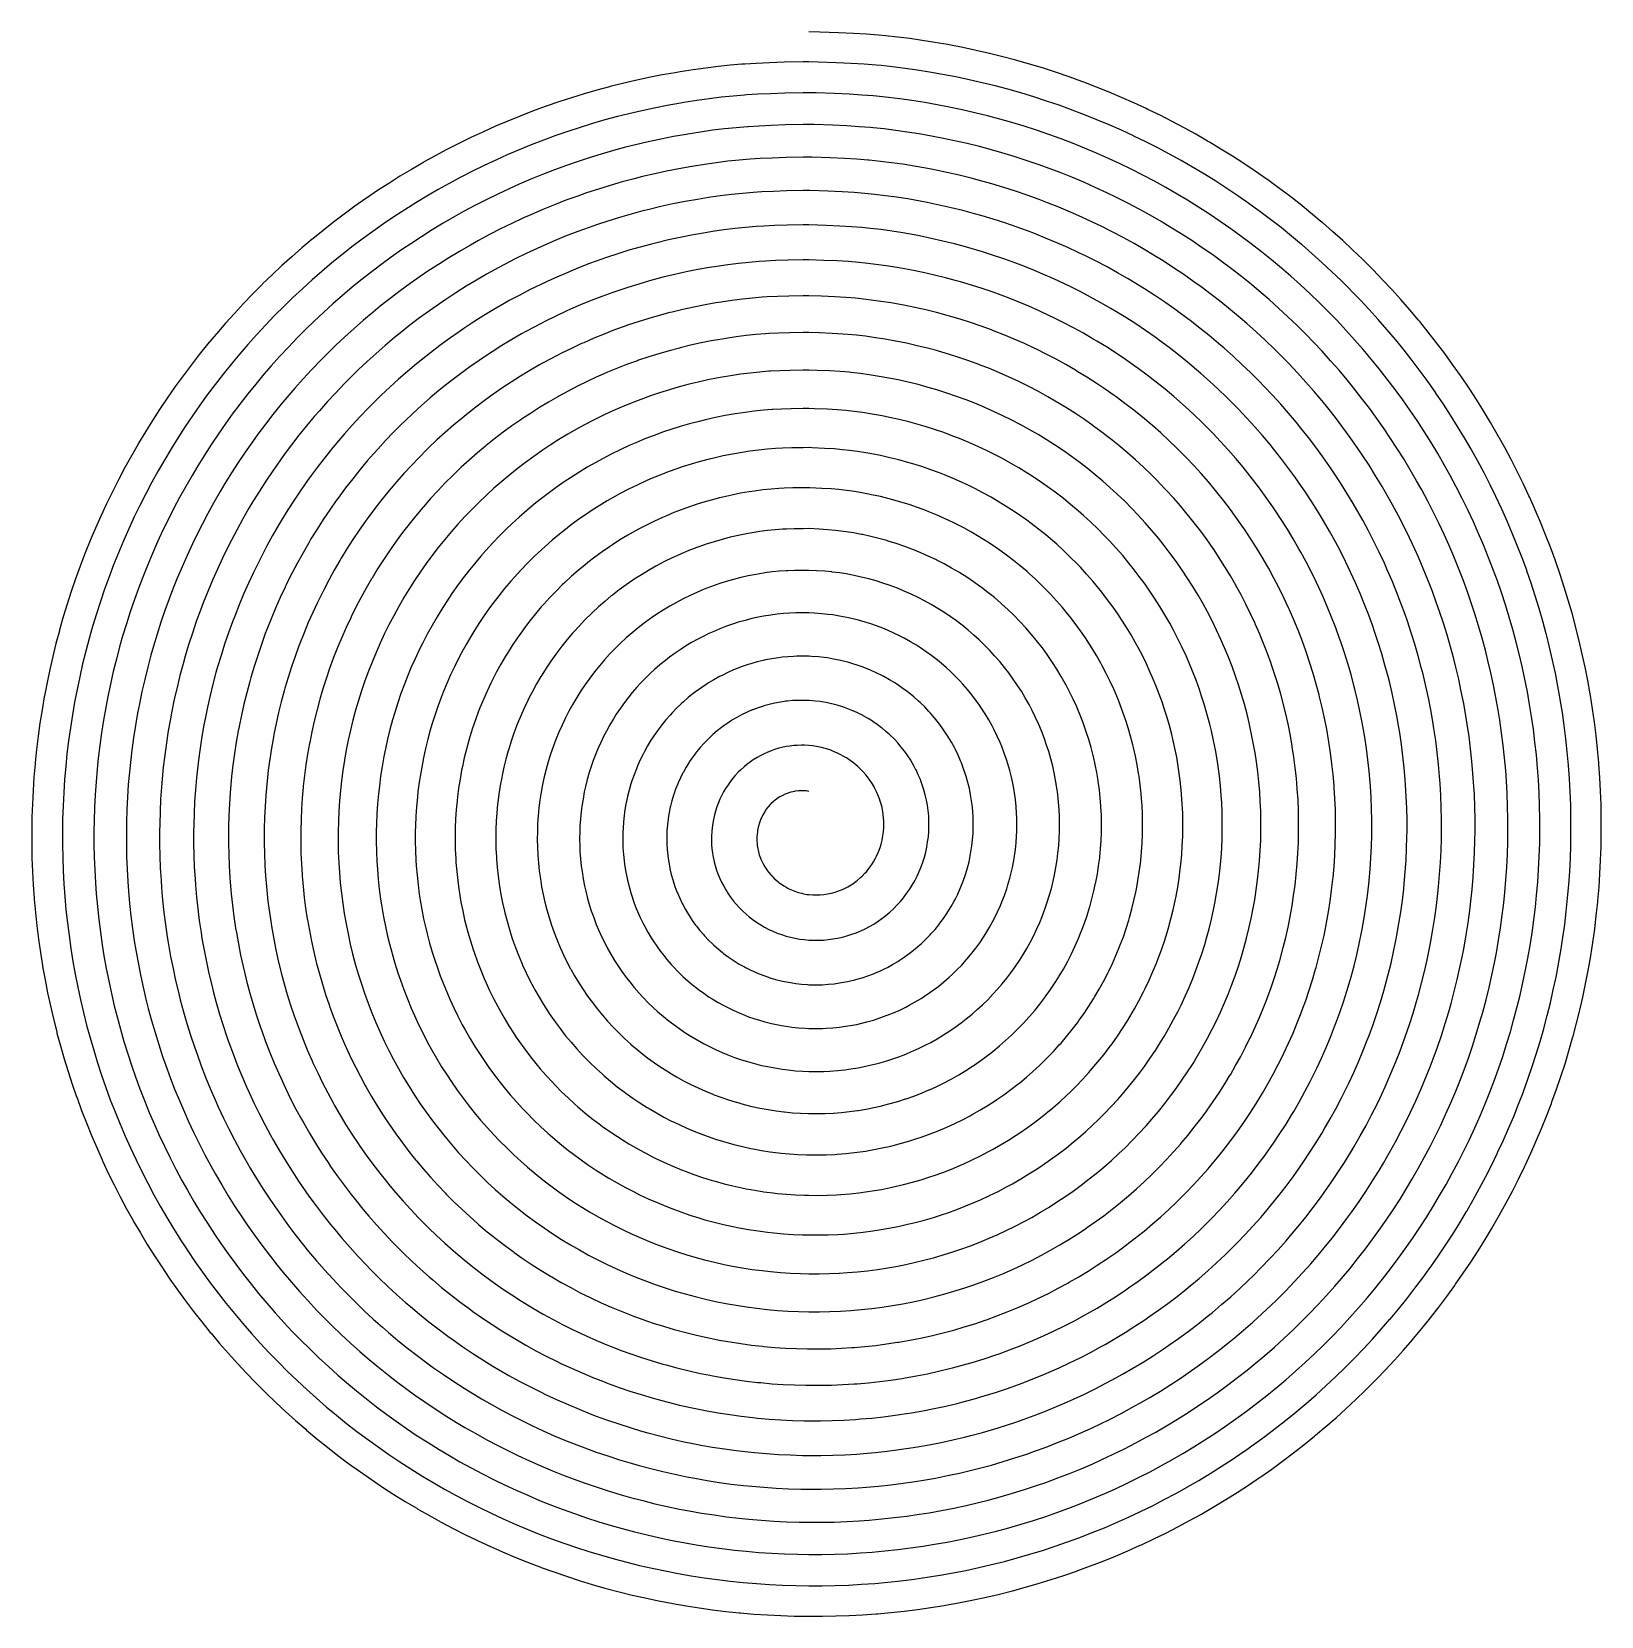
# Model space of a CAD drawing. Header units: inches. Extents: x -136 to 138, y -137 to 139.
import ezdxf

# ---------------------------------------------------------------- set-up
doc = ezdxf.new("R2010")
doc.units = ezdxf.units.IN
doc.header["$MEASUREMENT"] = 0
doc.linetypes.add('Continuous2', pattern=[0])
doc.layers.add('Unnamed Level 1', color=1, linetype='Continuous')

msp = doc.modelspace()

# ---------------------------------------------------------------- linework, layer by layer
at = {"layer": 'Unnamed Level 1', "color": 7, "linetype": 'Continuous2', "lineweight": -3}
for p, q in [((1.91, 139.44), (0, 139.5)), ((5.14, 139.32), (1.91, 139.44)), ((7.76, 139.2), (5.14, 139.32)), ((10.06, 139.06), (7.76, 139.2)), ((12.15, 138.9), (10.06, 139.06)), ((13.33, 138.79), (12.15, 138.9)), ((15.49, 138.56), (13.33, 138.79)), ((17.58, 138.3), (15.49, 138.56)), ((19.76, 137.98), (17.58, 138.3)), ((21.93, 137.64), (19.76, 137.98)), ((24.2, 137.24), (21.93, 137.64)), ((24.45, 137.19), (24.2, 137.24)), ((26.83, 136.73), (24.45, 137.19)), ((29.18, 136.23), (26.83, 136.73)), ((31.5, 135.7), (29.18, 136.23)), ((33.79, 135.13), (31.5, 135.7)), ((-20.21, 132.85), (-22.48, 132.5)), ((-18.01, 133.16), (-20.21, 132.85)), ((-15.86, 133.42), (-18.01, 133.16)), ((-13.76, 133.64), (-15.86, 133.42)), ((-11.71, 133.81), (-13.76, 133.64)), ((-11.19, 133.85), (-11.71, 133.81)), ((-9.2, 133.97), (-11.19, 133.85)), ((-6.9, 134.07), (-9.2, 133.97)), ((-4.3, 134.16), (-6.9, 134.07)), ((-1, 134.23), (-4.3, 134.16)), ((0, 134.25), (-1, 134.23)), ((1.58, 134.2), (0, 134.25)), ((4.8, 134.08), (1.58, 134.2)), ((7.38, 133.96), (4.8, 134.08)), ((9.64, 133.82), (7.38, 133.96)), ((11.69, 133.66), (9.64, 133.82)), ((12.6, 133.58), (11.69, 133.66)), ((14.59, 133.37), (12.6, 133.58)), ((16.77, 133.1), (14.59, 133.37)), ((18.85, 132.81), (16.77, 133.1)), ((21.02, 132.46), (18.85, 132.81)), ((36.05, 134.54), (33.79, 135.13)), ((36.41, 134.44), (36.05, 134.54)), ((38.67, 133.79), (36.41, 134.44)), ((40.91, 133.11), (38.67, 133.79)), ((43.15, 132.38), (40.91, 133.11)), ((-34.66, 129.92), (-34.8, 129.89)), ((-32.53, 130.46), (-34.66, 129.92)), ((-30.25, 130.99), (-32.53, 130.46)), ((-27.94, 131.49), (-30.25, 130.99)), ((-25.6, 131.95), (-27.94, 131.49)), ((-23.34, 132.35), (-25.6, 131.95)), ((-22.48, 132.5), (-23.34, 132.35)), ((23.29, 132.06), (21.02, 132.46)), ((23.31, 132.06), (23.29, 132.06)), ((25.64, 131.61), (23.31, 132.06)), ((27.95, 131.12), (25.64, 131.61)), ((30.23, 130.6), (27.95, 131.12)), ((32.47, 130.05), (30.23, 130.6)), ((34.69, 129.46), (32.47, 130.05)), ((45.39, 131.62), (43.15, 132.38)), ((47.61, 130.81), (45.39, 131.62)), ((47.93, 130.69), (47.61, 130.81)), ((50.14, 129.85), (47.93, 130.69)), ((-43.64, 127.25), (-45.83, 126.49)), ((-41.44, 127.97), (-43.64, 127.25)), ((-39.23, 128.65), (-41.44, 127.97)), ((-37.02, 129.29), (-39.23, 128.65)), ((-34.8, 129.89), (-37.02, 129.29)), ((-21.8, 127.15), (-22.4, 127.05)), ((-19.58, 127.5), (-21.8, 127.15)), ((-17.41, 127.8), (-19.58, 127.5)), ((-15.3, 128.06), (-17.41, 127.8)), ((-13.25, 128.27), (-15.3, 128.06)), ((-11.24, 128.44), (-13.25, 128.27)), ((-10.89, 128.46), (-11.24, 128.44)), ((-8.9, 128.59), (-10.89, 128.46)), ((-6.7, 128.69), (-8.9, 128.59)), ((-4.2, 128.77), (-6.7, 128.69)), ((-1, 128.84), (-4.2, 128.77)), ((0, 128.86), (-1, 128.84)), ((1.24, 128.82), (0, 128.86)), ((4.44, 128.7), (1.24, 128.82)), ((7, 128.58), (4.44, 128.7)), ((9.22, 128.45), (7, 128.58)), ((11.22, 128.29), (9.22, 128.45)), ((11.8, 128.24), (11.22, 128.29)), ((13.87, 128.02), (11.8, 128.24)), ((15.85, 127.78), (13.87, 128.02)), ((17.93, 127.49), (15.85, 127.78)), ((20.18, 127.13), (17.93, 127.49)), ((34.93, 129.39), (34.69, 129.46)), ((37.14, 128.76), (34.93, 129.39)), ((39.24, 128.12), (37.14, 128.76)), ((41.44, 127.41), (39.24, 128.12)), ((43.63, 126.66), (41.44, 127.41)), ((52.33, 128.96), (50.14, 129.85)), ((54.51, 128.05), (52.33, 128.96)), ((56.66, 127.09), (54.51, 128.05)), ((-50.37, 124.79), (-52.52, 123.91)), ((-48.2, 125.63), (-50.37, 124.79)), ((-46.02, 126.43), (-48.2, 125.63)), ((-45.83, 126.49), (-46.02, 126.43)), ((-33.41, 124.68), (-35.58, 124.1)), ((-31.39, 125.19), (-33.41, 124.68)), ((-29.16, 125.71), (-31.39, 125.19)), ((-27.01, 126.17), (-29.16, 125.71)), ((-24.72, 126.63), (-27.01, 126.17)), ((-22.4, 127.05), (-24.72, 126.63)), ((22.35, 126.75), (20.18, 127.13)), ((24.43, 126.34), (22.35, 126.75)), ((26.69, 125.87), (24.43, 126.34)), ((28.92, 125.36), (26.69, 125.87)), ((31.12, 124.82), (28.92, 125.36)), ((33.29, 124.24), (31.12, 124.82)), ((45.81, 125.87), (43.63, 126.66)), ((45.92, 125.83), (45.81, 125.87)), ((48.08, 125.01), (45.92, 125.83)), ((50.23, 124.14), (48.08, 125.01)), ((58.8, 126.1), (56.66, 127.09)), ((59.11, 125.95), (58.8, 126.1)), ((61.23, 124.92), (59.11, 125.95)), ((63.34, 123.85), (61.23, 124.92)), ((-56.89, 122), (-58.99, 121.02)), ((-56.77, 122.06), (-56.89, 122)), ((-54.65, 123), (-56.77, 122.06)), ((-52.52, 123.91), (-54.65, 123)), ((-42.07, 122.1), (-44.17, 121.37)), ((-39.91, 122.8), (-42.07, 122.1)), ((-37.75, 123.47), (-39.91, 122.8)), ((-35.58, 124.1), (-37.75, 123.47)), ((-21.11, 121.65), (-21.44, 121.59)), ((-18.92, 122), (-21.11, 121.65)), ((-16.8, 122.3), (-18.92, 122)), ((-14.73, 122.55), (-16.8, 122.3)), ((-12.72, 122.76), (-14.73, 122.55)), ((-10.75, 122.92), (-12.72, 122.76)), ((-10.59, 122.93), (-10.75, 122.92)), ((-8.7, 123.05), (-10.59, 122.93)), ((-6.6, 123.15), (-8.7, 123.05)), ((-4.1, 123.23), (-6.6, 123.15)), ((-1, 123.3), (-4.1, 123.23)), ((0, 123.32), (-1, 123.3)), ((0.89, 123.29), (0, 123.32)), ((4.09, 123.17), (0.89, 123.29)), ((6.6, 123.06), (4.09, 123.17)), ((8.78, 122.92), (6.6, 123.06)), ((10.74, 122.77), (8.78, 122.92)), ((11.2, 122.73), (10.74, 122.77)), ((13.09, 122.53), (11.2, 122.73)), ((15.16, 122.28), (13.09, 122.53)), ((17.14, 122), (15.16, 122.28)), ((19.22, 121.67), (17.14, 122)), ((21.39, 121.29), (19.22, 121.67)), ((35.37, 123.65), (33.29, 124.24)), ((37.53, 123), (35.37, 123.65)), ((39.68, 122.3), (37.53, 123)), ((41.83, 121.57), (39.68, 122.3)), ((52.36, 123.24), (50.23, 124.14)), ((54.48, 122.3), (52.36, 123.24)), ((56.58, 121.33), (54.48, 122.3)), ((65.42, 122.75), (63.34, 123.85)), ((67.49, 121.61), (65.42, 122.75)), ((69.53, 120.43), (67.49, 121.61)), ((-63.14, 118.94), (-65.18, 117.85)), ((-61.07, 120), (-63.14, 118.94)), ((-58.99, 121.02), (-61.07, 120)), ((-50.54, 118.9), (-52.64, 118.01)), ((-48.44, 119.76), (-50.54, 118.9)), ((-46.31, 120.58), (-48.44, 119.76)), ((-44.17, 121.37), (-46.31, 120.58)), ((-31.98, 119.34), (-34.1, 118.76)), ((-30.24, 119.78), (-31.98, 119.34)), ((-28.06, 120.29), (-30.24, 119.78)), ((-25.85, 120.76), (-28.06, 120.29)), ((-23.61, 121.21), (-25.85, 120.76)), ((-21.44, 121.59), (-23.61, 121.21)), ((23.18, 120.94), (21.39, 121.29)), ((25.39, 120.48), (23.18, 120.94)), ((27.58, 119.98), (25.39, 120.48)), ((29.73, 119.45), (27.58, 119.98)), ((31.86, 118.89), (29.73, 119.45)), ((33.66, 118.37), (31.86, 118.89)), ((43.97, 120.8), (41.83, 121.57)), ((45.97, 120.03), (43.97, 120.8)), ((48.08, 119.19), (45.97, 120.03)), ((50.17, 118.3), (48.08, 119.19)), ((56.68, 121.28), (56.58, 121.33)), ((58.76, 120.27), (56.68, 121.28)), ((60.82, 119.23), (58.76, 120.27)), ((62.87, 118.14), (60.82, 119.23)), ((69.83, 120.26), (69.53, 120.43)), ((71.85, 119.04), (69.83, 120.26)), ((73.85, 117.8), (71.85, 119.04)), ((-67.34, 116.64), (-69.35, 115.48)), ((-67.21, 116.72), (-67.34, 116.64)), ((-65.18, 117.85), (-67.21, 116.72)), ((-56.67, 116.16), (-58.71, 115.16)), ((-54.61, 117.12), (-56.67, 116.16)), ((-52.64, 118.01), (-54.61, 117.12)), ((-42.28, 116.17), (-44.37, 115.4)), ((-40.45, 116.81), (-42.28, 116.17)), ((-38.34, 117.5), (-40.45, 116.81)), ((-36.22, 118.15), (-38.34, 117.5)), ((-34.1, 118.76), (-36.22, 118.15)), ((-18.24, 116.36), (-20.38, 116.01)), ((-16.17, 116.65), (-18.24, 116.36)), ((-14.15, 116.9), (-16.17, 116.65)), ((-12.18, 117.1), (-14.15, 116.9)), ((-10.26, 117.26), (-12.18, 117.1)), ((-8.5, 117.38), (-10.26, 117.26)), ((-6.4, 117.47), (-8.5, 117.38)), ((-4, 117.55), (-6.4, 117.47)), ((-1, 117.61), (-4, 117.55)), ((0, 117.63), (-1, 117.61)), ((0.52, 117.61), (0, 117.63)), ((3.72, 117.5), (0.52, 117.61)), ((6.19, 117.38), (3.72, 117.5)), ((8.33, 117.25), (6.19, 117.38)), ((10.25, 117.1), (8.33, 117.25)), ((10.51, 117.08), (10.25, 117.1)), ((12.49, 116.88), (10.51, 117.08)), ((14.37, 116.65), (12.49, 116.88)), ((16.35, 116.37), (14.37, 116.65)), ((18.33, 116.05), (16.35, 116.37)), ((35.77, 117.74), (33.66, 118.37)), ((37.88, 117.06), (35.77, 117.74)), ((39.98, 116.34), (37.88, 117.06)), ((42.07, 115.58), (39.98, 116.34)), ((52.24, 117.39), (50.17, 118.3)), ((54.29, 116.43), (52.24, 117.39)), ((56.22, 115.5), (54.29, 116.43)), ((64.89, 117.03), (62.87, 118.14)), ((66.9, 115.87), (64.89, 117.03)), ((75.83, 116.52), (73.85, 117.8)), ((77.79, 115.2), (75.83, 116.52)), ((-71.34, 114.28), (-73.3, 113.04)), ((-69.35, 115.48), (-71.34, 114.28)), ((-60.73, 114.12), (-62.74, 113.05)), ((-58.71, 115.16), (-60.73, 114.12)), ((-48.51, 113.76), (-50.56, 112.88)), ((-46.45, 114.6), (-48.51, 113.76)), ((-44.37, 115.4), (-46.45, 114.6)), ((-30.51, 113.85), (-32.58, 113.29)), ((-29.04, 114.22), (-30.51, 113.85)), ((-26.91, 114.72), (-29.04, 114.22)), ((-24.86, 115.17), (-26.91, 114.72)), ((-22.67, 115.6), (-24.86, 115.17)), ((-20.45, 116), (-22.67, 115.6)), ((-20.38, 116.01), (-20.45, 116)), ((20.4, 115.69), (18.33, 116.05)), ((21.91, 115.39), (20.4, 115.69)), ((24.07, 114.94), (21.91, 115.39)), ((26.2, 114.46), (24.07, 114.94)), ((28.31, 113.94), (26.2, 114.46)), ((30.38, 113.39), (28.31, 113.94)), ((31.91, 112.96), (30.38, 113.39)), ((43.8, 114.92), (42.07, 115.58)), ((45.87, 114.1), (43.8, 114.92)), ((47.91, 113.23), (45.87, 114.1)), ((58.24, 114.48), (56.22, 115.5)), ((60.25, 113.42), (58.24, 114.48)), ((62.23, 112.32), (60.25, 113.42)), ((66.99, 115.82), (66.9, 115.87)), ((68.98, 114.63), (66.99, 115.82)), ((70.94, 113.41), (68.98, 114.63)), ((72.88, 112.15), (70.94, 113.41)), ((79.72, 113.85), (77.79, 115.2)), ((80, 113.66), (79.72, 113.85)), ((81.91, 112.27), (80, 113.66)), ((-75.25, 111.78), (-77.17, 110.47)), ((-73.3, 113.04), (-75.25, 111.78)), ((-66.62, 110.84), (-68.57, 109.66)), ((-64.65, 111.98), (-66.62, 110.84)), ((-62.74, 113.05), (-64.65, 111.98)), ((-54.29, 111.17), (-56.29, 110.19)), ((-52.28, 112.11), (-54.29, 111.17)), ((-50.56, 112.88), (-52.28, 112.11)), ((-40.34, 110.83), (-42.38, 110.09)), ((-38.78, 111.38), (-40.34, 110.83)), ((-36.72, 112.06), (-38.78, 111.38)), ((-34.66, 112.69), (-36.72, 112.06)), ((-32.58, 113.29), (-34.66, 112.69)), ((-17.54, 110.57), (-19.44, 110.26)), ((-15.51, 110.86), (-17.54, 110.57)), ((-13.54, 111.1), (-15.51, 110.86)), ((-11.62, 111.3), (-13.54, 111.1)), ((-9.75, 111.46), (-11.62, 111.3)), ((-8.2, 111.56), (-9.75, 111.46)), ((-6.2, 111.65), (-8.2, 111.56)), ((-3.9, 111.73), (-6.2, 111.65)), ((-1, 111.79), (-3.9, 111.73)), ((0, 111.8), (-1, 111.79)), ((0.14, 111.8), (0, 111.8)), ((3.35, 111.68), (0.14, 111.8)), ((5.78, 111.57), (3.35, 111.68)), ((7.87, 111.44), (5.78, 111.57)), ((9.74, 111.29), (7.87, 111.44)), ((11.4, 111.13), (9.74, 111.29)), ((13.37, 110.9), (11.4, 111.13)), ((15.25, 110.64), (13.37, 110.9)), ((17.23, 110.32), (15.25, 110.64)), ((33.97, 112.34), (31.91, 112.96)), ((36.03, 111.67), (33.97, 112.34)), ((38.08, 110.97), (36.03, 111.67)), ((40.12, 110.23), (38.08, 110.97)), ((49.94, 112.34), (47.91, 113.23)), ((51.95, 111.4), (49.94, 112.34)), ((53.62, 110.59), (51.95, 111.4)), ((55.6, 109.59), (53.62, 110.59)), ((64.2, 111.19), (62.23, 112.32)), ((66.03, 110.09), (64.2, 111.19)), ((74.81, 110.86), (72.88, 112.15)), ((76.7, 109.54), (74.81, 110.86)), ((83.79, 110.86), (81.91, 112.27)), ((85.65, 109.41), (83.79, 110.86)), ((-79.19, 109.05), (-81.07, 107.68)), ((-77.3, 110.39), (-79.19, 109.05)), ((-77.17, 110.47), (-77.3, 110.39)), ((-70.49, 108.45), (-72.4, 107.21)), ((-68.57, 109.66), (-70.49, 108.45)), ((-60.23, 108.12), (-61.89, 107.19)), ((-58.27, 109.17), (-60.23, 108.12)), ((-56.29, 110.19), (-58.27, 109.17)), ((-46.43, 108.48), (-48.42, 107.62)), ((-44.41, 109.3), (-46.43, 108.48)), ((-42.38, 110.09), (-44.41, 109.3)), ((-29, 108.23), (-31.02, 107.68)), ((-27.9, 108.5), (-29, 108.23)), ((-25.83, 109), (-27.9, 108.5)), ((-23.73, 109.45), (-25.83, 109)), ((-21.6, 109.88), (-23.73, 109.45)), ((-19.44, 110.26), (-21.6, 109.88)), ((19.39, 109.94), (17.23, 110.32)), ((20.61, 109.71), (19.39, 109.94)), ((22.72, 109.27), (20.61, 109.71)), ((24.8, 108.8), (22.72, 109.27)), ((26.85, 108.29), (24.8, 108.8)), ((28.87, 107.75), (26.85, 108.29)), ((41.59, 109.68), (40.12, 110.23)), ((43.6, 108.87), (41.59, 109.68)), ((45.6, 108.03), (43.6, 108.87)), ((47.58, 107.16), (45.6, 108.03)), ((57.56, 108.56), (55.6, 109.59)), ((59.5, 107.49), (57.56, 108.56)), ((67.96, 108.9), (66.03, 110.09)), ((69.86, 107.67), (67.96, 108.9)), ((76.79, 109.48), (76.7, 109.54)), ((78.66, 108.12), (76.79, 109.48)), ((80.51, 106.74), (78.66, 108.12)), ((87.49, 107.93), (85.65, 109.41)), ((89.29, 106.42), (87.49, 107.93)), ((-82.92, 106.28), (-84.75, 104.85)), ((-81.07, 107.68), (-82.92, 106.28)), ((-74.21, 105.98), (-76.07, 104.67)), ((-72.4, 107.21), (-74.21, 105.98)), ((-63.81, 106.08), (-65.72, 104.93)), ((-61.89, 107.19), (-63.81, 106.08)), ((-53.8, 105.09), (-55.73, 104.1)), ((-51.85, 106.05), (-53.8, 105.09)), ((-49.88, 106.97), (-51.85, 106.05)), ((-48.42, 107.62), (-49.88, 106.97)), ((-38.35, 105.36), (-40.34, 104.64)), ((-37.07, 105.81), (-38.35, 105.36)), ((-35.06, 106.47), (-37.07, 105.81)), ((-33.04, 107.1), (-35.06, 106.47)), ((-31.02, 107.68), (-33.04, 107.1)), ((-12.92, 105.16), (-14.84, 104.93)), ((-11.05, 105.36), (-12.92, 105.16)), ((-9.23, 105.51), (-11.05, 105.36)), ((-7.9, 105.59), (-9.23, 105.51)), ((-6, 105.68), (-7.9, 105.59)), ((-3.8, 105.76), (-6, 105.68)), ((-1, 105.81), (-3.8, 105.76)), ((0, 105.83), (-1, 105.81)), ((2.97, 105.72), (0, 105.83)), ((5.36, 105.61), (2.97, 105.72)), ((7.4, 105.49), (5.36, 105.61)), ((9.22, 105.34), (7.4, 105.49)), ((10.74, 105.19), (9.22, 105.34)), ((12.53, 104.98), (10.74, 105.19)), ((30.22, 107.37), (28.87, 107.75)), ((32.13, 106.8), (30.22, 107.37)), ((34.14, 106.15), (32.13, 106.8)), ((36.14, 105.47), (34.14, 106.15)), ((38.13, 104.75), (36.14, 105.47)), ((49.54, 106.24), (47.58, 107.16)), ((50.95, 105.56), (49.54, 106.24)), ((52.89, 104.59), (50.95, 105.56)), ((61.42, 106.38), (59.5, 107.49)), ((63.01, 105.43), (61.42, 106.38)), ((64.9, 104.27), (63.01, 105.43)), ((71.74, 106.41), (69.86, 107.67)), ((73.6, 105.11), (71.74, 106.41)), ((75.33, 103.86), (73.6, 105.11)), ((82.34, 105.32), (80.51, 106.74)), ((84.14, 103.86), (82.34, 105.32)), ((89.55, 106.2), (89.29, 106.42)), ((91.33, 104.65), (89.55, 106.2)), ((-86.67, 103.29), (-88.44, 101.79)), ((-86.55, 103.39), (-86.67, 103.29)), ((-84.75, 104.85), (-86.55, 103.39)), ((-77.91, 103.33), (-79.72, 101.96)), ((-76.07, 104.67), (-77.91, 103.33)), ((-69.46, 102.52), (-71.04, 101.46)), ((-67.6, 103.74), (-69.46, 102.52)), ((-65.72, 104.93), (-67.6, 103.74)), ((-59.05, 102.28), (-60.93, 101.19)), ((-57.64, 103.07), (-59.05, 102.28)), ((-55.73, 104.1), (-57.64, 103.07)), ((-44.28, 103.07), (-46.23, 102.23)), ((-42.32, 103.87), (-44.28, 103.07)), ((-40.34, 104.64), (-42.32, 103.87)), ((-27.45, 102.46), (-29.43, 101.93)), ((-26.53, 102.7), (-27.45, 102.46)), ((-24.51, 103.18), (-26.53, 102.7)), ((-22.47, 103.62), (-24.51, 103.18)), ((-20.51, 104.01), (-22.47, 103.62)), ((-18.41, 104.38), (-20.51, 104.01)), ((-16.82, 104.64), (-18.41, 104.38)), ((-14.84, 104.93), (-16.82, 104.64)), ((14.5, 104.7), (12.53, 104.98)), ((16.38, 104.41), (14.5, 104.7)), ((18.35, 104.05), (16.38, 104.41)), ((19.28, 103.87), (18.35, 104.05)), ((21.34, 103.45), (19.28, 103.87)), ((23.36, 102.99), (21.34, 103.45)), ((25.36, 102.5), (23.36, 102.99)), ((27.32, 101.98), (25.36, 102.5)), ((39.32, 104.29), (38.13, 104.75)), ((41.28, 103.51), (39.32, 104.29)), ((43.23, 102.69), (41.28, 103.51)), ((45.16, 101.84), (43.23, 102.69)), ((54.8, 103.58), (52.89, 104.59)), ((56.7, 102.53), (54.8, 103.58)), ((58.57, 101.45), (56.7, 102.53)), ((66.76, 103.06), (64.9, 104.27)), ((68.6, 101.83), (66.76, 103.06)), ((77.14, 102.5), (75.33, 103.86)), ((78.93, 101.11), (77.14, 102.5)), ((85.91, 102.38), (84.14, 103.86)), ((85.99, 102.32), (85.91, 102.38)), ((87.73, 100.8), (85.99, 102.32)), ((93.08, 103.08), (91.33, 104.65)), ((94.81, 101.47), (93.08, 103.08)), ((-90.19, 100.26), (-91.92, 98.71)), ((-88.44, 101.79), (-90.19, 100.26)), ((-81.51, 100.55), (-83.21, 99.17)), ((-79.72, 101.96), (-81.51, 100.55)), ((-72.86, 100.18), (-74.66, 98.86)), ((-71.04, 101.46), (-72.86, 100.18)), ((-62.79, 100.07), (-64.63, 98.91)), ((-60.93, 101.19), (-62.79, 100.07)), ((-51.24, 99.86), (-53.12, 98.9)), ((-49.34, 100.8), (-51.24, 99.86)), ((-47.42, 101.69), (-49.34, 100.8)), ((-46.23, 102.23), (-47.42, 101.69)), ((-36.31, 99.76), (-38.25, 99.05)), ((-35.3, 100.11), (-36.31, 99.76)), ((-33.35, 100.76), (-35.3, 100.11)), ((-31.39, 101.37), (-33.35, 100.76)), ((-29.43, 101.93), (-31.39, 101.37)), ((-5.8, 99.57), (-7.6, 99.49)), ((-3.7, 99.64), (-5.8, 99.57)), ((-1, 99.69), (-3.7, 99.64)), ((0, 99.71), (-1, 99.69)), ((2.58, 99.62), (0, 99.71)), ((4.93, 99.51), (2.58, 99.62)), ((6.92, 99.39), (4.93, 99.51)), ((28.29, 101.7), (27.32, 101.98)), ((30.25, 101.12), (28.29, 101.7)), ((32.2, 100.49), (30.25, 101.12)), ((34.14, 99.83), (32.2, 100.49)), ((36.08, 99.13), (34.14, 99.83)), ((47.07, 100.95), (45.16, 101.84)), ((48.22, 100.4), (47.07, 100.95)), ((50.11, 99.45), (48.22, 100.4)), ((59.92, 100.65), (58.57, 101.45)), ((61.76, 99.51), (59.92, 100.65)), ((63.58, 98.34), (61.76, 99.51)), ((70.41, 100.56), (68.6, 101.83)), ((71.91, 99.48), (70.41, 100.56)), ((80.69, 99.69), (78.93, 101.11)), ((82.43, 98.24), (80.69, 99.69)), ((89.45, 99.26), (87.73, 100.8)), ((96.51, 99.84), (94.81, 101.47)), ((98.18, 98.18), (96.51, 99.84)), ((-93.61, 97.12), (-95.28, 95.5)), ((-91.92, 98.71), (-93.61, 97.12)), ((-84.95, 97.7), (-86.67, 96.21)), ((-83.21, 99.17), (-84.95, 97.7)), ((-76.43, 97.52), (-78.18, 96.14)), ((-74.66, 98.86), (-76.43, 97.52)), ((-67.79, 96.81), (-69.57, 95.56)), ((-66.45, 97.72), (-67.79, 96.81)), ((-64.63, 98.91), (-66.45, 97.72)), ((-56.14, 97.24), (-57.98, 96.18)), ((-54.99, 97.89), (-56.14, 97.24)), ((-53.12, 98.9), (-54.99, 97.89)), ((-42.08, 97.52), (-43.98, 96.71)), ((-40.17, 98.31), (-42.08, 97.52)), ((-38.25, 99.05), (-40.17, 98.31)), ((-23.38, 97.17), (-25.23, 96.72)), ((-21.4, 97.6), (-23.38, 97.17)), ((-19.39, 98), (-21.4, 97.6)), ((-17.34, 98.36), (-19.39, 98)), ((-16.08, 98.57), (-17.34, 98.36)), ((-14.15, 98.85), (-16.08, 98.57)), ((-12.28, 99.08), (-14.15, 98.85)), ((-10.47, 99.27), (-12.28, 99.08)), ((-8.7, 99.42), (-10.47, 99.27)), ((-7.6, 99.49), (-8.7, 99.42)), ((8.68, 99.24), (6.92, 99.39)), ((9.81, 99.13), (8.68, 99.24)), ((11.66, 98.92), (9.81, 99.13)), ((13.44, 98.67), (11.66, 98.92)), ((15.41, 98.36), (13.44, 98.67)), ((17.28, 98.02), (15.41, 98.36)), ((17.93, 97.9), (17.28, 98.02)), ((19.93, 97.49), (17.93, 97.9)), ((21.89, 97.05), (19.93, 97.49)), ((23.83, 96.57), (21.89, 97.05)), ((37, 98.78), (36.08, 99.13)), ((38.91, 98.02), (37, 98.78)), ((40.81, 97.22), (38.91, 98.02)), ((42.69, 96.39), (40.81, 97.22)), ((51.98, 98.46), (50.11, 99.45)), ((53.82, 97.45), (51.98, 98.46)), ((55.65, 96.39), (53.82, 97.45)), ((65.37, 97.13), (63.58, 98.34)), ((67.15, 95.89), (65.37, 97.13)), ((73.69, 98.15), (71.91, 99.48)), ((75.44, 96.79), (73.69, 98.15)), ((77.16, 95.4), (75.44, 96.79)), ((84.04, 96.84), (82.43, 98.24)), ((85.73, 95.33), (84.04, 96.84)), ((91.15, 97.68), (89.45, 99.26)), ((92.81, 96.08), (91.15, 97.68)), ((98.41, 97.94), (98.18, 98.18)), ((100.05, 96.25), (98.41, 97.94)), ((-95.39, 95.39), (-97.03, 93.75)), ((-95.28, 95.5), (-95.39, 95.39)), ((-88.35, 94.68), (-90.01, 93.12)), ((-86.67, 96.21), (-88.35, 94.68)), ((-79.66, 94.94), (-81.36, 93.5)), ((-78.18, 96.14), (-79.66, 94.94)), ((-71.32, 94.28), (-73.05, 92.96)), ((-69.57, 95.56), (-71.32, 94.28)), ((-59.79, 95.09), (-61.59, 93.96)), ((-57.98, 96.18), (-59.79, 95.09)), ((-48.62, 94.51), (-50.45, 93.57)), ((-46.77, 95.42), (-48.62, 94.51)), ((-44.9, 96.29), (-46.77, 95.42)), ((-43.98, 96.71), (-44.9, 96.29)), ((-34.22, 94.02), (-36.1, 93.33)), ((-33.49, 94.27), (-34.22, 94.02)), ((-31.6, 94.9), (-33.49, 94.27)), ((-29.69, 95.49), (-31.6, 94.9)), ((-27.79, 96.05), (-29.69, 95.49)), ((-25.87, 96.56), (-27.79, 96.05)), ((-25.23, 96.72), (-25.87, 96.56)), ((25.74, 96.06), (23.83, 96.57)), ((26.42, 95.87), (25.74, 96.06)), ((28.33, 95.3), (26.42, 95.87)), ((30.22, 94.7), (28.33, 95.3)), ((32.11, 94.05), (30.22, 94.7)), ((33.98, 93.37), (32.11, 94.05)), ((44.55, 95.53), (42.69, 96.39)), ((45.43, 95.1), (44.55, 95.53)), ((47.27, 94.18), (45.43, 95.1)), ((49.08, 93.22), (47.27, 94.18)), ((56.74, 95.74), (55.65, 96.39)), ((58.54, 94.63), (56.74, 95.74)), ((60.31, 93.49), (58.54, 94.63)), ((68.41, 94.98), (67.15, 95.89)), ((70.14, 93.69), (68.41, 94.98)), ((78.86, 93.98), (77.16, 95.4)), ((80.25, 92.78), (78.86, 93.98)), ((87.39, 93.79), (85.73, 95.33)), ((94.45, 94.45), (92.81, 96.08)), ((94.52, 94.38), (94.45, 94.45)), ((96.13, 92.72), (94.52, 94.38)), ((101.66, 94.52), (100.05, 96.25)), ((103.24, 92.78), (101.66, 94.52)), ((-98.64, 92.07), (-100.22, 90.37)), ((-97.03, 93.75), (-98.64, 92.07)), ((-91.59, 91.59), (-93.2, 89.98)), ((-90.01, 93.12), (-91.59, 91.59)), ((-83.04, 92.04), (-84.69, 90.54)), ((-81.36, 93.5), (-83.04, 92.04)), ((-74.76, 91.62), (-76.02, 90.59)), ((-73.05, 92.96), (-74.76, 91.62)), ((-64.45, 92.05), (-66.19, 90.83)), ((-63.36, 92.79), (-64.45, 92.05)), ((-61.59, 93.96), (-63.36, 92.79)), ((-53.16, 92.08), (-54.95, 91.05)), ((-52.26, 92.59), (-53.16, 92.08)), ((-50.45, 93.57), (-52.26, 92.59)), ((-39.82, 91.85), (-41.57, 91.09)), ((-37.97, 92.61), (-39.82, 91.85)), ((-36.1, 93.33), (-37.97, 92.61)), ((-20.08, 91.48), (-21.99, 91.06)), ((-18.13, 91.87), (-20.08, 91.48)), ((-16.26, 92.2), (-18.13, 91.87)), ((-15.31, 92.35), (-16.26, 92.2)), ((-13.44, 92.63), (-15.31, 92.35)), ((-11.62, 92.86), (-13.44, 92.63)), ((-9.86, 93.04), (-11.62, 92.86)), ((-8.15, 93.18), (-9.86, 93.04)), ((-7.3, 93.23), (-8.15, 93.18)), ((-5.5, 93.32), (-7.3, 93.23)), ((-3.5, 93.38), (-5.5, 93.32)), ((-1, 93.43), (-3.5, 93.38)), ((0, 93.45), (-1, 93.43)), ((2.19, 93.37), (0, 93.45)), ((4.5, 93.26), (2.19, 93.37)), ((6.43, 93.14), (4.5, 93.26)), ((8.14, 93), (6.43, 93.14)), ((9.07, 92.91), (8.14, 93)), ((10.86, 92.7), (9.07, 92.91)), ((12.55, 92.47), (10.86, 92.7)), ((14.32, 92.19), (12.55, 92.47)), ((16.2, 91.85), (14.32, 92.19)), ((16.55, 91.78), (16.2, 91.85)), ((18.49, 91.39), (16.55, 91.78)), ((20.39, 90.96), (18.49, 91.39)), ((34.63, 93.12), (33.98, 93.37)), ((36.49, 92.39), (34.63, 93.12)), ((38.33, 91.62), (36.49, 92.39)), ((40.15, 90.82), (38.33, 91.62)), ((50.88, 92.23), (49.08, 93.22)), ((52.66, 91.21), (50.88, 92.23)), ((53.5, 90.71), (52.66, 91.21)), ((62.07, 92.32), (60.31, 93.49)), ((63.79, 91.11), (62.07, 92.32)), ((71.85, 92.36), (70.14, 93.69)), ((73.54, 91), (71.85, 92.36)), ((81.91, 91.3), (80.25, 92.78)), ((83.53, 89.79), (81.91, 91.3)), ((89.02, 92.22), (87.39, 93.79)), ((90.62, 90.62), (89.02, 92.22)), ((97.71, 91.03), (96.13, 92.72)), ((104.79, 91), (103.24, 92.78)), ((-101.77, 88.64), (-103.3, 86.89)), ((-100.22, 90.37), (-101.77, 88.64)), ((-93.2, 89.98), (-94.77, 88.34)), ((-86.32, 89.02), (-87.69, 87.69)), ((-84.69, 90.54), (-86.32, 89.02)), ((-77.68, 89.19), (-79.32, 87.76)), ((-76.02, 90.59), (-77.68, 89.19)), ((-67.9, 89.58), (-69.59, 88.3)), ((-66.19, 90.83), (-67.9, 89.58)), ((-58.46, 88.88), (-60.18, 87.75)), ((-56.71, 89.98), (-58.46, 88.88)), ((-54.95, 91.05), (-56.71, 89.98)), ((-45.93, 89.03), (-47.71, 88.11)), ((-44.13, 89.91), (-45.93, 89.03)), ((-42.32, 90.75), (-44.13, 89.91)), ((-41.57, 91.09), (-42.32, 90.75)), ((-29.8, 88.91), (-31.63, 88.3)), ((-27.95, 89.49), (-29.8, 88.91)), ((-26.11, 90.02), (-27.95, 89.49)), ((-24.25, 90.52), (-26.11, 90.02)), ((-23.88, 90.61), (-24.25, 90.52)), ((-21.99, 91.06), (-23.88, 90.61)), ((22.27, 90.5), (20.39, 90.96)), ((24.12, 90.01), (22.27, 90.5)), ((24.52, 89.89), (24.12, 90.01)), ((26.36, 89.35), (24.52, 89.89)), ((28.2, 88.76), (26.36, 89.35)), ((30.02, 88.14), (28.2, 88.76)), ((41.96, 89.97), (40.15, 90.82)), ((42.58, 89.67), (41.96, 89.97)), ((44.36, 88.78), (42.58, 89.67)), ((46.12, 87.86), (44.36, 88.78)), ((55.25, 89.63), (53.5, 90.71)), ((56.98, 88.52), (55.25, 89.63)), ((58.68, 87.38), (56.98, 88.52)), ((64.82, 90.37), (63.79, 91.11)), ((66.51, 89.11), (64.82, 90.37)), ((68.18, 87.81), (66.51, 89.11)), ((75.2, 89.61), (73.54, 91)), ((76.37, 88.6), (75.2, 89.61)), ((77.99, 87.16), (76.37, 88.6)), ((85.13, 88.26), (83.53, 89.79)), ((92.11, 89.1), (90.62, 90.62)), ((93.65, 87.45), (92.11, 89.1)), ((99.26, 89.32), (97.71, 91.03)), ((100.78, 87.58), (99.26, 89.32)), ((106.3, 89.2), (104.79, 91)), ((106.51, 88.95), (106.3, 89.2)), ((108, 87.12), (106.51, 88.95)), ((-103.4, 86.76), (-104.89, 84.98)), ((-103.3, 86.89), (-103.4, 86.76)), ((-96.32, 86.67), (-97.84, 84.97)), ((-94.77, 88.34), (-96.32, 86.67)), ((-89.26, 86.11), (-90.8, 84.5)), ((-87.69, 87.69), (-89.26, 86.11)), ((-80.93, 86.3), (-82.52, 84.81)), ((-79.32, 87.76), (-80.93, 86.3)), ((-72.28, 86.14), (-73.9, 84.78)), ((-71.25, 86.98), (-72.28, 86.14)), ((-69.59, 88.3), (-71.25, 86.98)), ((-62.72, 85.98), (-64.39, 84.76)), ((-61.03, 87.17), (-62.72, 85.98)), ((-60.18, 87.75), (-61.03, 87.17)), ((-51.84, 85.79), (-53.56, 84.76)), ((-50.11, 86.79), (-51.84, 85.79)), ((-49.47, 87.15), (-50.11, 86.79)), ((-47.71, 88.11), (-49.47, 87.15)), ((-37.51, 86.04), (-39.28, 85.26)), ((-35.71, 86.77), (-37.51, 86.04)), ((-33.9, 87.48), (-35.71, 86.77)), ((-32.08, 88.14), (-33.9, 87.48)), ((-31.63, 88.3), (-32.08, 88.14)), ((-15.15, 85.89), (-17.05, 85.56)), ((-14.51, 86), (-15.15, 85.89)), ((-12.7, 86.26), (-14.51, 86)), ((-10.95, 86.49), (-12.7, 86.26)), ((-9.25, 86.66), (-10.95, 86.49)), ((-7.59, 86.8), (-9.25, 86.66)), ((-7, 86.84), (-7.59, 86.8)), ((-5.3, 86.92), (-7, 86.84)), ((-3.4, 86.98), (-5.3, 86.92)), ((-1, 87.03), (-3.4, 86.98)), ((0, 87.04), (-1, 87.03)), ((1.8, 86.97), (0, 87.04)), ((4.06, 86.87), (1.8, 86.97)), ((5.93, 86.75), (4.06, 86.87)), ((7.58, 86.62), (5.93, 86.75)), ((8.27, 86.55), (7.58, 86.62)), ((9.86, 86.37), (8.27, 86.55)), ((11.63, 86.13), (9.86, 86.37)), ((13.31, 85.86), (11.63, 86.13)), ((15.08, 85.54), (13.31, 85.86)), ((31.84, 87.48), (30.02, 88.14)), ((32.21, 87.34), (31.84, 87.48)), ((34.01, 86.63), (32.21, 87.34)), ((35.79, 85.88), (34.01, 86.63)), ((37.56, 85.1), (35.79, 85.88)), ((47.87, 86.9), (46.12, 87.86)), ((49.59, 85.9), (47.87, 86.9)), ((50.18, 85.55), (49.59, 85.9)), ((60.36, 86.2), (58.68, 87.38)), ((61.15, 85.63), (60.36, 86.2)), ((69.82, 86.49), (68.18, 87.81)), ((71.44, 85.14), (69.82, 86.49)), ((79.57, 85.69), (77.99, 87.16)), ((81.13, 84.19), (79.57, 85.69)), ((86.7, 86.7), (85.13, 88.26)), ((87.98, 85.37), (86.7, 86.7)), ((95.17, 85.77), (93.65, 87.45)), ((96.66, 84.06), (95.17, 85.77)), ((102.27, 85.81), (100.78, 87.58)), ((102.33, 85.74), (102.27, 85.81)), ((103.79, 83.95), (102.33, 85.74)), ((109.45, 85.26), (108, 87.12)), ((-106.35, 83.17), (-107.77, 81.34)), ((-104.89, 84.98), (-106.35, 83.17)), ((-99.28, 83.31), (-100.74, 81.56)), ((-97.84, 84.97), (-99.28, 83.31)), ((-90.8, 84.5), (-92.32, 82.87)), ((-83.68, 83.68), (-85.22, 82.14)), ((-82.52, 84.81), (-83.68, 83.68)), ((-75.5, 83.38), (-77.07, 81.96)), ((-73.9, 84.78), (-75.5, 83.38)), ((-66.03, 83.51), (-67.65, 82.23)), ((-64.39, 84.76), (-66.03, 83.51)), ((-55.25, 83.69), (-56.92, 82.58)), ((-53.56, 84.76), (-55.25, 83.69)), ((-43.17, 83.41), (-44.89, 82.52)), ((-41.43, 84.27), (-43.17, 83.41)), ((-39.68, 85.09), (-41.43, 84.27)), ((-39.28, 85.26), (-39.68, 85.09)), ((-26.17, 83.34), (-27.95, 82.78)), ((-24.38, 83.86), (-26.17, 83.34)), ((-22.6, 84.33), (-24.38, 83.86)), ((-22.49, 84.36), (-22.6, 84.33)), ((-20.67, 84.8), (-22.49, 84.36)), ((-18.82, 85.21), (-20.67, 84.8)), ((-17.05, 85.56), (-18.82, 85.21)), ((15.15, 85.52), (15.08, 85.54)), ((17.02, 85.15), (15.15, 85.52)), ((18.86, 84.73), (17.02, 85.15)), ((20.68, 84.29), (18.86, 84.73)), ((22.46, 83.81), (20.68, 84.29)), ((22.58, 83.77), (22.46, 83.81)), ((24.36, 83.25), (22.58, 83.77)), ((26.13, 82.69), (24.36, 83.25)), ((39.3, 84.29), (37.56, 85.1)), ((39.67, 84.11), (39.3, 84.29)), ((41.39, 83.26), (39.67, 84.11)), ((43.1, 82.36), (41.39, 83.26)), ((51.88, 84.51), (50.18, 85.55)), ((53.56, 83.43), (51.88, 84.51)), ((55.21, 82.32), (53.56, 83.43)), ((62.8, 84.41), (61.15, 85.63)), ((64.42, 83.15), (62.8, 84.41)), ((66.02, 81.87), (64.42, 83.15)), ((72.4, 84.31), (71.44, 85.14)), ((73.97, 82.91), (72.4, 84.31)), ((82.66, 82.66), (81.13, 84.19)), ((89.49, 83.76), (87.98, 85.37)), ((90.98, 82.12), (89.49, 83.76)), ((98.12, 82.33), (96.66, 84.06)), ((105.21, 82.13), (103.79, 83.95)), ((110.87, 83.38), (109.45, 85.26)), ((112.26, 81.48), (110.87, 83.38)), ((-107.77, 81.34), (-109.17, 79.48)), ((-100.74, 81.56), (-102.17, 79.79)), ((-93.8, 81.21), (-95.05, 79.76)), ((-92.32, 82.87), (-93.8, 81.21)), ((-86.72, 80.57), (-88.2, 78.97)), ((-85.22, 82.14), (-86.72, 80.57)), ((-78.62, 80.5), (-79.57, 79.57)), ((-77.07, 81.96), (-78.62, 80.5)), ((-70.03, 80.25), (-71.59, 78.89)), ((-68.45, 81.58), (-70.03, 80.25)), ((-67.65, 82.23), (-68.45, 81.58)), ((-59.17, 81.02), (-60.79, 79.83)), ((-57.53, 82.17), (-59.17, 81.02)), ((-56.92, 82.58), (-57.53, 82.17)), ((-48.66, 80.41), (-50.32, 79.41)), ((-46.98, 81.38), (-48.66, 80.41)), ((-46.59, 81.6), (-46.98, 81.38)), ((-44.89, 82.52), (-46.59, 81.6)), ((-33.4, 80.81), (-35.13, 80.1)), ((-31.65, 81.49), (-33.4, 80.81)), ((-29.89, 82.12), (-31.65, 81.49)), ((-29.72, 82.19), (-29.89, 82.12)), ((-27.95, 82.78), (-29.72, 82.19)), ((-7.02, 80.27), (-8.61, 80.14)), ((-6.7, 80.29), (-7.02, 80.27)), ((-5.1, 80.37), (-6.7, 80.29)), ((-3.3, 80.43), (-5.1, 80.37)), ((-1, 80.47), (-3.3, 80.43)), ((0, 80.49), (-1, 80.47)), ((1.4, 80.43), (0, 80.49)), ((3.61, 80.33), (1.4, 80.43)), ((5.42, 80.22), (3.61, 80.33)), ((7.01, 80.09), (5.42, 80.22)), ((27.89, 82.09), (26.13, 82.69)), ((29.64, 81.45), (27.89, 82.09)), ((29.75, 81.41), (29.64, 81.45)), ((31.49, 80.73), (29.75, 81.41)), ((33.21, 80.01), (31.49, 80.73)), ((44.79, 81.43), (43.1, 82.36)), ((46.46, 80.47), (44.79, 81.43)), ((46.8, 80.26), (46.46, 80.47)), ((48.44, 79.26), (46.8, 80.26)), ((56.84, 81.18), (55.21, 82.32)), ((57.4, 80.78), (56.84, 81.18)), ((59, 79.59), (57.4, 80.78)), ((67.59, 80.55), (66.02, 81.87)), ((68.32, 79.91), (67.59, 80.55)), ((75.52, 81.48), (73.97, 82.91)), ((77.04, 80.02), (75.52, 81.48)), ((83.74, 81.55), (82.66, 82.66)), ((85.23, 79.98), (83.74, 81.55)), ((92.44, 80.45), (90.98, 82.12)), ((93.86, 78.76), (92.44, 80.45)), ((99.46, 80.69), (98.12, 82.33)), ((100.86, 78.91), (99.46, 80.69)), ((106.61, 80.28), (105.21, 82.13)), ((107.97, 78.42), (106.61, 80.28)), ((113.61, 79.55), (112.26, 81.48)), ((-110.63, 77.46), (-111.96, 75.56)), ((-110.53, 77.6), (-110.63, 77.46)), ((-109.17, 79.48), (-110.53, 77.6)), ((-103.57, 77.99), (-104.93, 76.17)), ((-102.17, 79.79), (-103.57, 77.99)), ((-96.48, 78.05), (-97.88, 76.32)), ((-95.05, 79.76), (-96.48, 78.05)), ((-88.2, 78.97), (-89.65, 77.35)), ((-81.07, 78.07), (-82.54, 76.54)), ((-79.57, 79.57), (-81.07, 78.07)), ((-73.11, 77.5), (-74.61, 76.09)), ((-71.59, 78.89), (-73.11, 77.5)), ((-62.38, 78.62), (-63.95, 77.37)), ((-60.79, 79.83), (-62.38, 78.62)), ((-51.96, 78.37), (-53.58, 77.3)), ((-50.32, 79.41), (-51.96, 78.37)), ((-40.35, 77.68), (-42.01, 76.81)), ((-38.67, 78.5), (-40.35, 77.68)), ((-36.97, 79.29), (-38.67, 78.5)), ((-36.84, 79.35), (-36.97, 79.29)), ((-35.13, 80.1), (-36.84, 79.35)), ((-22.62, 77.55), (-24.34, 77.05)), ((-20.9, 78.01), (-22.62, 77.55)), ((-19.31, 78.39), (-20.9, 78.01)), ((-17.65, 78.76), (-19.31, 78.39)), ((-15.84, 79.12), (-17.65, 78.76)), ((-14.01, 79.44), (-15.84, 79.12)), ((-13.69, 79.5), (-14.01, 79.44)), ((-11.94, 79.76), (-13.69, 79.5)), ((-10.25, 79.97), (-11.94, 79.76)), ((-8.61, 80.14), (-10.25, 79.97)), ((7.28, 80.06), (7.01, 80.09)), ((8.92, 79.88), (7.28, 80.06)), ((10.51, 79.66), (8.92, 79.88)), ((12.27, 79.38), (10.51, 79.66)), ((13.94, 79.08), (12.27, 79.38)), ((15.53, 78.76), (13.94, 79.08)), ((17.3, 78.37), (15.53, 78.76)), ((19.05, 77.94), (17.3, 78.37)), ((20.76, 77.47), (19.05, 77.94)), ((22.32, 77.02), (20.76, 77.47)), ((34.91, 79.26), (33.21, 80.01)), ((36.59, 78.47), (34.91, 79.26)), ((36.69, 78.42), (36.59, 78.47)), ((38.36, 77.6), (36.69, 78.42)), ((40.01, 76.73), (38.36, 77.6)), ((50.06, 78.22), (48.44, 79.26)), ((51.66, 77.14), (50.06, 78.22)), ((60.57, 78.38), (59, 79.59)), ((62.12, 77.13), (60.57, 78.38)), ((69.86, 78.55), (68.32, 79.91)), ((71.36, 77.16), (69.86, 78.55)), ((78.53, 78.53), (77.04, 80.02)), ((79.41, 77.62), (78.53, 78.53)), ((80.85, 76.09), (79.41, 77.62)), ((86.68, 78.37), (85.23, 79.98)), ((88.1, 76.75), (86.68, 78.37)), ((95.02, 77.33), (93.86, 78.76)), ((102.22, 77.1), (100.86, 78.91)), ((109.3, 76.53), (107.97, 78.42)), ((113.8, 79.29), (113.61, 79.55)), ((115.12, 77.33), (113.8, 79.29)), ((-111.96, 75.56), (-113.25, 73.63)), ((-104.93, 76.17), (-106.23, 74.38)), ((-97.88, 76.32), (-99.25, 74.56)), ((-90.72, 76.12), (-92.11, 74.45)), ((-89.65, 77.35), (-90.72, 76.12)), ((-83.98, 74.98), (-85.39, 73.4)), ((-82.54, 76.54), (-83.98, 74.98)), ((-75.36, 75.36), (-76.82, 73.9)), ((-74.61, 76.09), (-75.36, 75.36)), ((-66.06, 75.62), (-67.57, 74.3)), ((-64.53, 76.9), (-66.06, 75.62)), ((-63.95, 77.37), (-64.53, 76.9)), ((-57.1, 74.79), (-58.65, 73.61)), ((-55.54, 75.93), (-57.1, 74.79)), ((-53.95, 77.05), (-55.54, 75.93)), ((-53.58, 77.3), (-53.95, 77.05)), ((-45.41, 74.91), (-47.01, 73.94)), ((-43.79, 75.84), (-45.41, 74.91)), ((-43.65, 75.92), (-43.79, 75.84)), ((-42.01, 76.81), (-43.65, 75.92)), ((-31.03, 74.71), (-32.6, 74.06)), ((-29.35, 75.36), (-31.03, 74.71)), ((-27.65, 75.97), (-29.35, 75.36)), ((-26.05, 76.52), (-27.65, 75.97)), ((-24.34, 77.05), (-26.05, 76.52)), ((24.02, 76.48), (22.32, 77.02)), ((25.72, 75.9), (24.02, 76.48)), ((27.4, 75.28), (25.72, 75.9)), ((28.91, 74.69), (27.4, 75.28)), ((30.56, 74.01), (28.91, 74.69)), ((41.64, 75.84), (40.01, 76.73)), ((43.25, 74.91), (41.64, 75.84)), ((43.34, 74.85), (43.25, 74.91)), ((44.93, 73.88), (43.34, 74.85)), ((53.24, 76.04), (51.66, 77.14)), ((53.56, 75.81), (53.24, 76.04)), ((55.11, 74.66), (53.56, 75.81)), ((56.63, 73.49), (55.11, 74.66)), ((63.65, 75.85), (62.12, 77.13)), ((64.16, 75.41), (63.65, 75.85)), ((65.65, 74.09), (64.16, 75.41)), ((72.84, 75.74), (71.36, 77.16)), ((74.29, 74.29), (72.84, 75.74)), ((82.27, 74.53), (80.85, 76.09)), ((89.49, 75.09), (88.1, 76.75)), ((90.47, 73.89), (89.49, 75.09)), ((96.39, 75.59), (95.02, 77.33)), ((97.73, 73.83), (96.39, 75.59)), ((103.56, 75.27), (102.22, 77.1)), ((104.86, 73.42), (103.56, 75.27)), ((109.35, 76.45), (109.3, 76.53)), ((110.64, 74.54), (109.35, 76.45)), ((116.4, 75.36), (115.12, 77.33)), ((117.65, 73.36), (116.4, 75.36)), ((-113.25, 73.63), (-114.51, 71.67)), ((-107.53, 72.51), (-108.8, 70.62)), ((-106.23, 74.38), (-107.53, 72.51)), ((-100.58, 72.77), (-101.71, 71.22)), ((-99.25, 74.56), (-100.58, 72.77)), ((-93.48, 72.76), (-94.81, 71.04)), ((-92.11, 74.45), (-93.48, 72.76)), ((-86.27, 72.39), (-87.63, 70.76)), ((-85.39, 73.4), (-86.27, 72.39)), ((-78.25, 72.41), (-79.65, 70.89)), ((-76.82, 73.9), (-78.25, 72.41)), ((-69.06, 72.95), (-70.51, 71.57)), ((-67.57, 74.3), (-69.06, 72.95)), ((-60.51, 72.12), (-62, 70.87)), ((-60.16, 72.4), (-60.51, 72.12)), ((-58.65, 73.61), (-60.16, 72.4)), ((-50.15, 71.9), (-50.28, 71.81)), ((-48.59, 72.93), (-50.15, 71.9)), ((-47.01, 73.94), (-48.59, 72.93)), ((-35.84, 72.6), (-37.45, 71.81)), ((-34.21, 73.36), (-35.84, 72.6)), ((-32.6, 74.06), (-34.21, 73.36)), ((-16.33, 72.2), (-18.03, 71.82)), ((-14.6, 72.54), (-16.33, 72.2)), ((-12.85, 72.85), (-14.6, 72.54)), ((-11.15, 73.11), (-12.85, 72.85)), ((-9.53, 73.32), (-11.15, 73.11)), ((-7.96, 73.48), (-9.53, 73.32)), ((-6.44, 73.6), (-7.96, 73.48)), ((-6.3, 73.61), (-6.44, 73.6)), ((-4.8, 73.69), (-6.3, 73.61)), ((-3.1, 73.74), (-4.8, 73.69)), ((-1, 73.78), (-3.1, 73.74)), ((0, 73.79), (-1, 73.78)), ((0.99, 73.75), (0, 73.79)), ((3.16, 73.65), (0.99, 73.75)), ((4.9, 73.54), (3.16, 73.65)), ((6.42, 73.41), (4.9, 73.54)), ((7.86, 73.26), (6.42, 73.41)), ((9.35, 73.06), (7.86, 73.26)), ((11.03, 72.8), (9.35, 73.06)), ((12.78, 72.48), (11.03, 72.8)), ((14.02, 72.23), (12.78, 72.48)), ((15.72, 71.85), (14.02, 72.23)), ((32.2, 73.28), (30.56, 74.01)), ((33.82, 72.52), (32.2, 73.28)), ((35.27, 71.81), (33.82, 72.52)), ((46.49, 72.88), (44.93, 73.88)), ((48.04, 71.84), (46.49, 72.88)), ((58.14, 72.28), (56.63, 73.49)), ((59.61, 71.04), (58.14, 72.28)), ((67.11, 72.74), (65.65, 74.09)), ((68.55, 71.36), (67.11, 72.74)), ((74.97, 73.6), (74.29, 74.29)), ((76.37, 72.11), (74.97, 73.6)), ((77.75, 70.59), (76.37, 72.11)), ((83.65, 72.94), (82.27, 74.53)), ((85.01, 71.33), (83.65, 72.94)), ((91.81, 72.19), (90.47, 73.89)), ((93.11, 70.47), (91.81, 72.19)), ((99.03, 72.04), (97.73, 73.83)), ((100.3, 70.23), (99.03, 72.04)), ((106.05, 71.67), (104.86, 73.42)), ((111.9, 72.61), (110.64, 74.54)), ((113.13, 70.65), (111.9, 72.61)), ((118.87, 71.35), (117.65, 73.36)), ((-115.74, 69.7), (-116.94, 67.71)), ((-114.51, 71.67), (-115.74, 69.7)), ((-108.8, 70.62), (-110.03, 68.71)), ((-102.98, 69.39), (-104.22, 67.54)), ((-101.71, 71.22), (-102.98, 69.39)), ((-96.11, 69.29), (-97.07, 67.97)), ((-94.81, 71.04), (-96.11, 69.29)), ((-88.96, 69.11), (-90.26, 67.43)), ((-87.63, 70.76), (-88.96, 69.11)), ((-81.02, 69.35), (-81.71, 68.56)), ((-79.65, 70.89), (-81.02, 69.35)), ((-72.46, 69.63), (-73.85, 68.18)), ((-71.05, 71.05), (-72.46, 69.63)), ((-70.51, 71.57), (-71.05, 71.05)), ((-63.46, 69.59), (-64.9, 68.29)), ((-62, 70.87), (-63.46, 69.59)), ((-53.33, 69.63), (-54.82, 68.49)), ((-51.82, 70.74), (-53.33, 69.63)), ((-50.28, 71.81), (-51.82, 70.74)), ((-42.08, 69.28), (-43.62, 68.35)), ((-40.52, 70.18), (-42.08, 69.28)), ((-39.05, 70.98), (-40.52, 70.18)), ((-37.45, 71.81), (-39.05, 70.98)), ((-26.99, 69.1), (-28.6, 68.48)), ((-25.36, 69.69), (-26.99, 69.1)), ((-24.1, 70.12), (-25.36, 69.69)), ((-22.46, 70.63), (-24.1, 70.12)), ((-20.82, 71.11), (-22.46, 70.63)), ((-19.17, 71.54), (-20.82, 71.11)), ((-18.03, 71.82), (-19.17, 71.54)), ((17.39, 71.44), (15.72, 71.85)), ((19.02, 71), (17.39, 71.44)), ((20.25, 70.64), (19.02, 71)), ((21.87, 70.13), (20.25, 70.64)), ((23.5, 69.57), (21.87, 70.13)), ((25.11, 68.98), (23.5, 69.57)), ((36.85, 70.98), (35.27, 71.81)), ((38.42, 70.12), (36.85, 70.98)), ((39.96, 69.22), (38.42, 70.12)), ((41.34, 68.38), (39.96, 69.22)), ((49.56, 70.78), (48.04, 71.84)), ((49.64, 70.72), (49.56, 70.78)), ((51.14, 69.61), (49.64, 70.72)), ((52.61, 68.48), (51.14, 69.61)), ((59.9, 70.79), (59.61, 71.04)), ((61.35, 69.51), (59.9, 70.79)), ((62.76, 68.21), (61.35, 69.51)), ((69.95, 69.95), (68.55, 71.36)), ((70.42, 69.47), (69.95, 69.95)), ((71.79, 68.02), (70.42, 69.47)), ((79.1, 69.05), (77.75, 70.59)), ((85.8, 70.36), (85.01, 71.33)), ((87.11, 68.71), (85.8, 70.36)), ((94.39, 68.73), (93.11, 70.47)), ((101.33, 68.72), (100.3, 70.23)), ((107.28, 69.77), (106.05, 71.67)), ((108.49, 67.86), (107.28, 69.77)), ((114.33, 68.67), (113.13, 70.65)), ((120.05, 69.31), (118.87, 71.35)), ((120.21, 69.03), (120.05, 69.31)), ((-117.02, 67.56), (-118.18, 65.55)), ((-116.94, 67.71), (-117.02, 67.56)), ((-111.24, 66.77), (-112.37, 64.88)), ((-110.03, 68.71), (-111.24, 66.77)), ((-104.22, 67.54), (-105.43, 65.67)), ((-97.07, 67.97), (-98.32, 66.18)), ((-90.26, 67.43), (-91.53, 65.73)), ((-83.03, 66.98), (-84.33, 65.37)), ((-81.71, 68.56), (-83.03, 66.98)), ((-75.21, 66.71), (-76.54, 65.21)), ((-73.85, 68.18), (-75.21, 66.71)), ((-66.63, 66.63), (-68, 65.26)), ((-66.3, 66.95), (-66.63, 66.63)), ((-64.9, 68.29), (-66.3, 66.95)), ((-56.41, 67.22), (-57.84, 66.02)), ((-56.28, 67.32), (-56.41, 67.22)), ((-54.82, 68.49), (-56.28, 67.32)), ((-46.53, 66.45), (-48.01, 65.42)), ((-45.14, 67.38), (-46.53, 66.45)), ((-43.62, 68.35), (-45.14, 67.38)), ((-32.94, 66.57), (-34.49, 65.81)), ((-31.38, 67.3), (-32.94, 66.57)), ((-30.19, 67.82), (-31.38, 67.3)), ((-28.6, 68.48), (-30.19, 67.82)), ((-8.79, 66.52), (-10.34, 66.32)), ((-7.29, 66.67), (-8.79, 66.52)), ((-5.84, 66.79), (-7.29, 66.67)), ((-4.6, 66.85), (-5.84, 66.79)), ((-3, 66.91), (-4.6, 66.85)), ((-1, 66.94), (-3, 66.91)), ((0, 66.95), (-1, 66.94)), ((0.58, 66.92), (0, 66.95)), ((2.71, 66.82), (0.58, 66.92)), ((4.38, 66.72), (2.71, 66.82)), ((5.83, 66.6), (4.38, 66.72)), ((7.05, 66.46), (5.83, 66.6)), ((8.44, 66.28), (7.05, 66.46)), ((26.28, 68.52), (25.11, 68.98)), ((27.87, 67.87), (26.28, 68.52)), ((29.44, 67.17), (27.87, 67.87)), ((30.98, 66.45), (29.44, 67.17)), ((32.11, 65.89), (30.98, 66.45)), ((42.85, 67.42), (41.34, 68.38)), ((44.33, 66.43), (42.85, 67.42)), ((45.79, 65.4), (44.33, 66.43)), ((54.06, 67.31), (52.61, 68.48)), ((55.48, 66.12), (54.06, 67.31)), ((64.15, 66.87), (62.76, 68.21)), ((65.51, 65.51), (64.15, 66.87)), ((73.13, 66.55), (71.79, 68.02)), ((74.44, 65.06), (73.13, 66.55)), ((80.42, 67.48), (79.1, 69.05)), ((81.03, 66.73), (80.42, 67.48)), ((82.3, 65.13), (81.03, 66.73)), ((88.38, 67.03), (87.11, 68.71)), ((89.63, 65.33), (88.38, 67.03)), ((95.63, 66.96), (94.39, 68.73)), ((96.5, 65.68), (95.63, 66.96)), ((102.54, 66.86), (101.33, 68.72)), ((103.72, 64.99), (102.54, 66.86)), ((109.66, 65.92), (108.49, 67.86)), ((115.49, 66.68), (114.33, 68.67)), ((115.53, 66.6), (115.49, 66.68)), ((116.65, 64.58), (115.53, 66.6)), ((121.35, 66.97), (120.21, 69.03)), ((122.46, 64.9), (121.35, 66.97)), ((-118.18, 65.55), (-119.3, 63.51)), ((-112.37, 64.88), (-113.51, 62.9)), ((-106.61, 63.77), (-107.59, 62.12)), ((-105.43, 65.67), (-106.61, 63.77)), ((-99.53, 64.38), (-100.71, 62.55)), ((-98.32, 66.18), (-99.53, 64.38)), ((-92.31, 64.64), (-93.53, 62.9)), ((-91.53, 65.73), (-92.31, 64.64)), ((-85.59, 63.73), (-86.82, 62.08)), ((-84.33, 65.37), (-85.59, 63.73)), ((-77.03, 64.64), (-78.32, 63.1)), ((-76.54, 65.21), (-77.03, 64.64)), ((-69.35, 63.86), (-70.66, 62.43)), ((-68, 65.26), (-69.35, 63.86)), ((-59.25, 64.79), (-60.64, 63.52)), ((-57.84, 66.02), (-59.25, 64.79)), ((-49.46, 64.36), (-50.89, 63.26)), ((-48.01, 65.42), (-49.46, 64.36)), ((-37.17, 64.39), (-38.67, 63.53)), ((-36.02, 65.02), (-37.17, 64.39)), ((-34.49, 65.81), (-36.02, 65.02)), ((-22.1, 63.58), (-23.03, 63.27)), ((-20.54, 64.07), (-22.1, 63.58)), ((-18.97, 64.53), (-20.54, 64.07)), ((-17.4, 64.94), (-18.97, 64.53)), ((-16.59, 65.14), (-17.4, 64.94)), ((-14.98, 65.5), (-16.59, 65.14)), ((-13.33, 65.83), (-14.98, 65.5)), ((-11.66, 66.12), (-13.33, 65.83)), ((-10.34, 66.32), (-11.66, 66.12)), ((9.92, 66.04), (8.44, 66.28)), ((11.59, 65.74), (9.92, 66.04)), ((12.48, 65.56), (11.59, 65.74)), ((14.1, 65.2), (12.48, 65.56)), ((15.69, 64.81), (14.1, 65.2)), ((17.25, 64.38), (15.69, 64.81)), ((18.14, 64.13), (17.25, 64.38)), ((19.69, 63.64), (18.14, 64.13)), ((21.23, 63.11), (19.69, 63.64)), ((33.63, 65.1), (32.11, 65.89)), ((35.13, 64.27), (33.63, 65.1)), ((36.61, 63.41), (35.13, 64.27)), ((47.08, 64.45), (45.79, 65.4)), ((48.5, 63.36), (47.08, 64.45)), ((55.56, 66.05), (55.48, 66.12)), ((56.95, 64.83), (55.56, 66.05)), ((58.32, 63.57), (56.95, 64.83)), ((59.66, 62.28), (58.32, 63.57)), ((65.78, 65.24), (65.51, 65.51)), ((67.1, 63.84), (65.78, 65.24)), ((68.4, 62.42), (67.1, 63.84)), ((75.72, 63.53), (74.44, 65.06)), ((83.54, 63.5), (82.3, 65.13)), ((90.84, 63.6), (89.63, 65.33)), ((91.54, 62.57), (90.84, 63.6)), ((97.68, 63.88), (96.5, 65.68)), ((98.83, 62.05), (97.68, 63.88)), ((104.87, 63.1), (103.72, 64.99)), ((110.79, 63.97), (109.66, 65.92)), ((111.82, 62.12), (110.79, 63.97)), ((117.74, 62.54), (116.65, 64.58)), ((123.53, 62.8), (122.46, 64.9)), ((-120.39, 61.46), (-121.44, 59.38)), ((-119.3, 63.51), (-120.39, 61.46)), ((-114.61, 60.91), (-115.67, 58.89)), ((-113.51, 62.9), (-114.61, 60.91)), ((-107.59, 62.12), (-108.7, 60.19)), ((-100.71, 62.55), (-101.85, 60.69)), ((-94.71, 61.13), (-95.86, 59.35)), ((-93.53, 62.9), (-94.71, 61.13)), ((-87.44, 61.22), (-88.62, 59.53)), ((-86.82, 62.08), (-87.44, 61.22)), ((-79.58, 61.54), (-80.81, 59.95)), ((-78.32, 63.1), (-79.58, 61.54)), ((-71.95, 60.97), (-72.25, 60.63)), ((-70.66, 62.43), (-71.95, 60.97)), ((-62.11, 62.11), (-63.44, 60.79)), ((-61.99, 62.23), (-62.11, 62.11)), ((-60.64, 63.52), (-61.99, 62.23)), ((-53.59, 61.06), (-54.94, 59.87)), ((-52.2, 62.21), (-53.59, 61.06)), ((-50.89, 63.26), (-52.2, 62.21)), ((-42.7, 60.98), (-44.11, 59.99)), ((-41.6, 61.71), (-42.7, 60.98)), ((-40.15, 62.64), (-41.6, 61.71)), ((-38.67, 63.53), (-40.15, 62.64)), ((-28.49, 61.11), (-29.98, 60.42)), ((-27.62, 61.49), (-28.49, 61.11)), ((-26.11, 62.12), (-27.62, 61.49)), ((-24.57, 62.71), (-26.11, 62.12)), ((-23.03, 63.27), (-24.57, 62.71)), ((22.76, 62.55), (21.23, 63.11)), ((23.61, 62.21), (22.76, 62.55)), ((25.12, 61.59), (23.61, 62.21)), ((26.62, 60.93), (25.12, 61.59)), ((28.09, 60.24), (26.62, 60.93)), ((37.68, 62.76), (36.61, 63.41)), ((39.12, 61.84), (37.68, 62.76)), ((40.55, 60.88), (39.12, 61.84)), ((41.94, 59.9), (40.55, 60.88)), ((49.89, 62.24), (48.5, 63.36)), ((51.26, 61.09), (49.89, 62.24)), ((52.46, 60.03), (51.26, 61.09)), ((60.97, 60.97), (59.66, 62.28)), ((61.03, 60.9), (60.97, 60.97)), ((62.31, 59.55), (61.03, 60.9)), ((69.67, 60.97), (68.4, 62.42)), ((70.9, 59.49), (69.67, 60.97)), ((76.14, 63.01), (75.72, 63.53)), ((77.38, 61.46), (76.14, 63.01)), ((78.58, 59.88), (77.38, 61.46)), ((84.75, 61.84), (83.54, 63.5)), ((85.92, 60.16), (84.75, 61.84)), ((92.7, 60.81), (91.54, 62.57)), ((93.82, 59.03), (92.7, 60.81)), ((99.95, 60.2), (98.83, 62.05)), ((105.97, 61.18), (104.87, 63.1)), ((106.86, 59.59), (105.97, 61.18)), ((112.89, 60.12), (111.82, 62.12)), ((118.79, 60.49), (117.74, 62.54)), ((124.57, 60.69), (123.53, 62.8)), ((-121.44, 59.38), (-122.46, 57.29)), ((-115.67, 58.89), (-116.7, 56.86)), ((-109.78, 58.24), (-110.82, 56.26)), ((-108.7, 60.19), (-109.78, 58.24)), ((-102.69, 59.29), (-103.78, 57.4)), ((-101.85, 60.69), (-102.69, 59.29)), ((-95.86, 59.35), (-96.98, 57.54)), ((-88.62, 59.53), (-89.77, 57.82)), ((-82, 58.34), (-82.44, 57.73)), ((-80.81, 59.95), (-82, 58.34)), ((-73.5, 59.14), (-74.72, 57.63)), ((-72.25, 60.63), (-73.5, 59.14)), ((-66.01, 58.06), (-67.25, 56.65)), ((-64.74, 59.44), (-66.01, 58.06)), ((-63.44, 60.79), (-64.74, 59.44)), ((-56.27, 58.66), (-57.49, 57.49)), ((-54.94, 59.87), (-56.27, 58.66)), ((-45.51, 58.97), (-46.88, 57.92)), ((-44.11, 59.99), (-45.51, 58.97)), ((-33.76, 58.47), (-35.18, 57.66)), ((-32.91, 58.93), (-33.76, 58.47)), ((-31.46, 59.69), (-32.91, 58.93)), ((-29.98, 60.42), (-31.46, 59.69)), ((-15.59, 58.2), (-17.08, 57.81)), ((-15.01, 58.34), (-15.59, 58.2)), ((-13.48, 58.68), (-15.01, 58.34)), ((-11.92, 58.99), (-13.48, 58.68)), ((-10.45, 59.24), (-11.92, 58.99)), ((-9.5, 59.38), (-10.45, 59.24)), ((-8.03, 59.58), (-9.5, 59.38)), ((-6.61, 59.72), (-8.03, 59.58)), ((-5.23, 59.83), (-6.61, 59.72)), ((-4.3, 59.88), (-5.23, 59.83)), ((-2.8, 59.93), (-4.3, 59.88)), ((-1, 59.95), (-2.8, 59.93)), ((0, 59.96), (-1, 59.95)), ((0.16, 59.95), (0, 59.96)), ((2.25, 59.85), (0.16, 59.95)), ((3.85, 59.75), (2.25, 59.85)), ((5.22, 59.63), (3.85, 59.75)), ((6.07, 59.54), (5.22, 59.63)), ((7.52, 59.35), (6.07, 59.54)), ((8.9, 59.13), (7.52, 59.35)), ((10.38, 58.85), (8.9, 59.13)), ((10.93, 58.74), (10.38, 58.85)), ((12.46, 58.41), (10.93, 58.74)), ((13.97, 58.03), (12.46, 58.41)), ((28.9, 59.83), (28.09, 60.24)), ((30.35, 59.08), (28.9, 59.83)), ((31.78, 58.29), (30.35, 59.08)), ((33.18, 57.47), (31.78, 58.29)), ((42.95, 59.16), (41.94, 59.9)), ((44.31, 58.12), (42.95, 59.16)), ((45.64, 57.05), (44.31, 58.12)), ((53.77, 58.82), (52.46, 60.03)), ((55.06, 57.59), (53.77, 58.82)), ((63.57, 58.18), (62.31, 59.55)), ((64.79, 56.79), (63.57, 58.18)), ((71.14, 59.2), (70.9, 59.49)), ((72.34, 57.7), (71.14, 59.2)), ((79.75, 58.27), (78.58, 59.88)), ((80.89, 56.64), (79.75, 58.27)), ((86.46, 59.37), (85.92, 60.16)), ((87.59, 57.66), (86.46, 59.37)), ((94.91, 57.23), (93.82, 59.03)), ((101.03, 58.33), (99.95, 60.2)), ((101.78, 56.99), (101.03, 58.33)), ((107.91, 57.64), (106.86, 59.59)), ((113.92, 58.11), (112.89, 60.12)), ((114.92, 56.08), (113.92, 58.11)), ((119.81, 58.41), (118.79, 60.49)), ((120.79, 56.32), (119.81, 58.41)), ((125.57, 58.55), (124.57, 60.69)), ((125.7, 58.26), (125.57, 58.55)), ((126.66, 56.11), (125.7, 58.26)), ((-122.53, 57.14), (-123.51, 55.03)), ((-122.46, 57.29), (-122.53, 57.14)), ((-116.7, 56.86), (-117.67, 54.87)), ((-110.82, 56.26), (-111.83, 54.27)), ((-104.83, 55.49), (-105.85, 53.57)), ((-103.78, 57.4), (-104.83, 55.49)), ((-97.67, 56.39), (-98.72, 54.55)), ((-96.98, 57.54), (-97.67, 56.39)), ((-90.89, 56.08), (-91.97, 54.32)), ((-89.77, 57.82), (-90.89, 56.08)), ((-83.59, 56.08), (-84.71, 54.42)), ((-82.44, 57.73), (-83.59, 56.08)), ((-75.9, 56.09), (-77.06, 54.53)), ((-74.72, 57.63), (-75.9, 56.09)), ((-67.36, 56.52), (-68.56, 55.08)), ((-67.25, 56.65), (-67.36, 56.52)), ((-58.77, 56.22), (-60.02, 54.92)), ((-57.49, 57.49), (-58.77, 56.22)), ((-49.23, 55.99), (-50.53, 54.85)), ((-47.91, 57.1), (-49.23, 55.99)), ((-46.88, 57.92), (-47.91, 57.1)), ((-38.78, 55.38), (-40.13, 54.45)), ((-37.98, 55.92), (-38.78, 55.38)), ((-36.59, 56.81), (-37.98, 55.92)), ((-35.18, 57.66), (-36.59, 56.81)), ((-23.56, 55.62), (-24.99, 55.02)), ((-22.11, 56.18), (-23.56, 55.62)), ((-20.64, 56.71), (-22.11, 56.18)), ((-20.04, 56.91), (-20.64, 56.71)), ((-18.56, 57.38), (-20.04, 56.91)), ((-17.08, 57.81), (-18.56, 57.38)), ((15.44, 57.63), (13.97, 58.03)), ((16, 57.47), (15.44, 57.63)), ((17.46, 57.01), (16, 57.47)), ((18.92, 56.51), (17.46, 57.01)), ((20.37, 55.97), (18.92, 56.51)), ((20.9, 55.77), (20.37, 55.97)), ((22.33, 55.18), (20.9, 55.77)), ((33.95, 57), (33.18, 57.47)), ((35.33, 56.13), (33.95, 57)), ((36.68, 55.22), (35.33, 56.13)), ((46.94, 55.94), (45.64, 57.05)), ((47.88, 55.12), (46.94, 55.94)), ((56.32, 56.32), (55.06, 57.59)), ((57.42, 55.17), (56.32, 56.32)), ((65.98, 55.36), (64.79, 56.79)), ((66.04, 55.29), (65.98, 55.36)), ((67.2, 53.84), (66.04, 55.29)), ((73.51, 56.17), (72.34, 57.7)), ((74.64, 54.61), (73.51, 56.17)), ((81.27, 56.09), (80.89, 56.64)), ((82.37, 54.43), (81.27, 56.09)), ((88.68, 55.93), (87.59, 57.66)), ((89.74, 54.18), (88.68, 55.93)), ((95.96, 55.4), (94.91, 57.23)), ((96.57, 54.31), (95.96, 55.4)), ((102.8, 55.08), (101.78, 56.99)), ((108.92, 55.67), (107.91, 57.64)), ((109.89, 53.68), (108.92, 55.67)), ((115.88, 54.03), (114.92, 56.08)), ((120.82, 56.25), (120.79, 56.32)), ((121.77, 54.14), (120.82, 56.25)), ((127.58, 53.95), (126.66, 56.11)), ((-124.45, 52.9), (-125.35, 50.76)), ((-123.51, 55.03), (-124.45, 52.9)), ((-118.62, 52.8), (-119.55, 50.72)), ((-117.67, 54.87), (-118.62, 52.8)), ((-112.67, 52.54), (-113.61, 50.52)), ((-111.83, 54.27), (-112.67, 52.54)), ((-105.85, 53.57), (-106.83, 51.62)), ((-99.75, 52.69), (-100.74, 50.81)), ((-98.72, 54.55), (-99.75, 52.69)), ((-92.51, 53.41), (-93.54, 51.62)), ((-91.97, 54.32), (-92.51, 53.41)), ((-85.8, 52.73), (-86.85, 51.02)), ((-84.71, 54.42), (-85.8, 52.73)), ((-78.45, 52.56), (-79.53, 50.94)), ((-77.33, 54.15), (-78.45, 52.56)), ((-77.06, 54.53), (-77.33, 54.15)), ((-69.74, 53.62), (-70.89, 52.14)), ((-68.56, 55.08), (-69.74, 53.62)), ((-61.24, 53.59), (-62.35, 52.32)), ((-60.02, 54.92), (-61.24, 53.59)), ((-52.77, 52.77), (-53.99, 51.55)), ((-51.81, 53.69), (-52.77, 52.77)), ((-50.53, 54.85), (-51.81, 53.69)), ((-41.46, 53.48), (-42.76, 52.47)), ((-40.13, 54.45), (-41.46, 53.48)), ((-29.73, 52.73), (-30.27, 52.43)), ((-28.35, 53.45), (-29.73, 52.73)), ((-26.96, 54.13), (-28.35, 53.45)), ((-25.55, 54.78), (-26.96, 54.13)), ((-24.99, 55.02), (-25.55, 54.78)), ((-5.9, 52.63), (-7.24, 52.49)), ((-4.61, 52.73), (-5.9, 52.63)), ((-3.9, 52.76), (-4.61, 52.73)), ((-2.6, 52.8), (-3.9, 52.76)), ((-1, 52.82), (-2.6, 52.8)), ((0, 52.83), (-1, 52.82)), ((1.8, 52.74), (0, 52.83)), ((3.31, 52.64), (1.8, 52.74)), ((4.6, 52.53), (3.31, 52.64)), ((5.12, 52.47), (4.6, 52.53)), ((23.74, 54.55), (22.33, 55.18)), ((25.13, 53.89), (23.74, 54.55)), ((25.64, 53.64), (25.13, 53.89)), ((27, 52.94), (25.64, 53.64)), ((28.35, 52.19), (27, 52.94)), ((38.01, 54.28), (36.68, 55.22)), ((38.73, 53.75), (38.01, 54.28)), ((40.03, 52.76), (38.73, 53.75)), ((41.29, 51.74), (40.03, 52.76)), ((49.14, 53.97), (47.88, 55.12)), ((50.37, 52.78), (49.14, 53.97)), ((51.57, 51.57), (50.37, 52.78)), ((58.63, 53.85), (57.42, 55.17)), ((59.8, 52.51), (58.63, 53.85)), ((68.32, 52.37), (67.2, 53.84)), ((75.75, 53.04), (74.64, 54.61)), ((75.96, 52.73), (75.75, 53.04)), ((77.02, 51.12), (75.96, 52.73)), ((83.43, 52.75), (82.37, 54.43)), ((84.45, 51.05), (83.43, 52.75)), ((90.77, 52.4), (89.74, 54.18)), ((97.57, 52.46), (96.57, 54.31)), ((103.79, 53.16), (102.8, 55.08)), ((104.74, 51.22), (103.79, 53.16)), ((110.83, 51.68), (109.89, 53.68)), ((116.74, 52.11), (115.88, 54.03)), ((122.67, 52.02), (121.77, 54.14)), ((128.47, 51.77), (127.58, 53.95)), ((-125.35, 50.76), (-126.22, 48.6)), ((-119.55, 50.72), (-120.43, 48.62)), ((-113.61, 50.52), (-114.51, 48.48)), ((-107.54, 50.15), (-108.46, 48.17)), ((-106.83, 51.62), (-107.54, 50.15)), ((-100.74, 50.81), (-101.69, 48.91)), ((-94.54, 49.81), (-95.5, 47.98)), ((-93.54, 51.62), (-94.54, 49.81)), ((-87.23, 50.37), (-88.24, 48.63)), ((-86.85, 51.02), (-87.23, 50.37)), ((-79.53, 50.94), (-80.58, 49.31)), ((-72.1, 50.49), (-73.18, 48.95)), ((-72, 50.63), (-72.1, 50.49)), ((-70.89, 52.14), (-72, 50.63)), ((-63.52, 50.94), (-64.65, 49.54)), ((-62.35, 52.32), (-63.52, 50.94)), ((-55.19, 50.3), (-56.36, 49.03)), ((-53.99, 51.55), (-55.19, 50.3)), ((-44.79, 50.81), (-46.03, 49.73)), ((-43.52, 51.87), (-44.79, 50.81)), ((-42.76, 52.47), (-43.52, 51.87)), ((-34.27, 50.02), (-34.78, 49.67)), ((-32.96, 50.86), (-34.27, 50.02)), ((-31.62, 51.66), (-32.96, 50.86)), ((-30.27, 52.43), (-31.62, 51.66)), ((-18.2, 50.02), (-19.58, 49.53)), ((-17.93, 50.11), (-18.2, 50.02)), ((-16.54, 50.55), (-17.93, 50.11)), ((-15.15, 50.95), (-16.54, 50.55)), ((-13.75, 51.32), (-15.15, 50.95)), ((-13.48, 51.38), (-13.75, 51.32)), ((-12.05, 51.7), (-13.48, 51.38)), ((-10.59, 51.99), (-12.05, 51.7)), ((-9.21, 52.22), (-10.59, 51.99)), ((-8.63, 52.31), (-9.21, 52.22)), ((-7.24, 52.49), (-8.63, 52.31)), ((6.48, 52.29), (5.12, 52.47)), ((7.76, 52.09), (6.48, 52.29)), ((9.14, 51.83), (7.76, 52.09)), ((9.35, 51.78), (9.14, 51.83)), ((10.8, 51.47), (9.35, 51.78)), ((12.21, 51.12), (10.8, 51.47)), ((13.59, 50.74), (12.21, 51.12)), ((13.83, 50.67), (13.59, 50.74)), ((15.2, 50.24), (13.83, 50.67)), ((16.57, 49.77), (15.2, 50.24)), ((17.93, 49.26), (16.57, 49.77)), ((29.68, 51.41), (28.35, 52.19)), ((30.16, 51.12), (29.68, 51.41)), ((31.46, 50.3), (30.16, 51.12)), ((32.74, 49.44), (31.46, 50.3)), ((42.53, 50.69), (41.29, 51.74)), ((43.2, 50.1), (42.53, 50.69)), ((44.4, 49), (43.2, 50.1)), ((52.43, 50.68), (51.57, 51.57)), ((53.58, 49.42), (52.43, 50.68)), ((60.94, 51.14), (59.8, 52.51)), ((61.94, 49.9), (60.94, 51.14)), ((63.02, 48.48), (61.94, 49.9)), ((69.42, 50.87), (68.32, 52.37)), ((70.48, 49.35), (69.42, 50.87)), ((78.05, 49.5), (77.02, 51.12)), ((85.45, 49.33), (84.45, 51.05)), ((91.23, 51.57), (90.77, 52.4)), ((92.21, 49.77), (91.23, 51.57)), ((93.14, 47.95), (92.21, 49.77)), ((98.53, 50.59), (97.57, 52.46)), ((99.46, 48.7), (98.53, 50.59)), ((105.66, 49.27), (104.74, 51.22)), ((111.58, 50.02), (110.83, 51.68)), ((112.45, 47.98), (111.58, 50.02)), ((117.63, 50.03), (116.74, 52.11)), ((118.48, 47.93), (117.63, 50.03)), ((123.54, 49.88), (122.67, 52.02)), ((124.37, 47.72), (123.54, 49.88)), ((129.32, 49.57), (128.47, 51.77)), ((-126.22, 48.6), (-127.05, 46.43)), ((-120.43, 48.62), (-121.28, 46.5)), ((-114.51, 48.48), (-115.37, 46.42)), ((-108.46, 48.17), (-109.34, 46.18)), ((-102.28, 47.69), (-103.18, 45.77)), ((-101.69, 48.91), (-102.28, 47.69)), ((-95.5, 47.98), (-96.43, 46.13)), ((-88.24, 48.63), (-89.21, 46.87)), ((-81.83, 47.25), (-82.8, 45.56)), ((-81.59, 47.65), (-81.83, 47.25)), ((-80.58, 49.31), (-81.59, 47.65)), ((-74.22, 47.39), (-75.23, 45.81)), ((-73.18, 48.95), (-74.22, 47.39)), ((-65.75, 48.1), (-66.75, 46.74)), ((-64.65, 49.54), (-65.75, 48.1)), ((-57.24, 48.03), (-58.35, 46.71)), ((-56.36, 49.03), (-57.24, 48.03)), ((-47.94, 47.94), (-49.11, 46.78)), ((-47.24, 48.62), (-47.94, 47.94)), ((-46.03, 49.73), (-47.24, 48.62)), ((-37.32, 47.87), (-38.55, 46.92)), ((-36.06, 48.79), (-37.32, 47.87)), ((-34.78, 49.67), (-36.06, 48.79)), ((-25.17, 47.08), (-26.47, 46.4)), ((-23.86, 47.72), (-25.17, 47.08)), ((-22.54, 48.33), (-23.86, 47.72)), ((-22.29, 48.43), (-22.54, 48.33)), ((-20.94, 49), (-22.29, 48.43)), ((-19.58, 49.53), (-20.94, 49)), ((18.14, 49.18), (17.93, 49.26)), ((19.48, 48.63), (18.14, 49.18)), ((20.81, 48.04), (19.48, 48.63)), ((22.11, 47.42), (20.81, 48.04)), ((22.32, 47.32), (22.11, 47.42)), ((23.6, 46.66), (22.32, 47.32)), ((33.99, 48.55), (32.74, 49.44)), ((34.44, 48.22), (33.99, 48.55)), ((35.66, 47.29), (34.44, 48.22)), ((36.86, 46.32), (35.66, 47.29)), ((45.58, 47.88), (44.4, 49)), ((46.72, 46.72), (45.58, 47.88)), ((54.71, 48.13), (53.58, 49.42)), ((55.8, 46.82), (54.71, 48.13)), ((64.07, 47.04), (63.02, 48.48)), ((65.09, 45.58), (64.07, 47.04)), ((70.53, 49.28), (70.48, 49.35)), ((71.55, 47.73), (70.53, 49.28)), ((72.55, 46.17), (71.55, 47.73)), ((79.04, 47.85), (78.05, 49.5)), ((80, 46.19), (79.04, 47.85)), ((85.77, 48.75), (85.45, 49.33)), ((86.72, 47.01), (85.77, 48.75)), ((87.63, 45.24), (86.72, 47.01)), ((94.05, 46.11), (93.14, 47.95)), ((100.35, 46.79), (99.46, 48.7)), ((106.28, 47.87), (105.66, 49.27)), ((107.14, 45.88), (106.28, 47.87)), ((113.28, 45.94), (112.45, 47.98)), ((119.29, 45.82), (118.48, 47.93)), ((125.17, 45.56), (124.37, 47.72)), ((130.13, 47.36), (129.32, 49.57)), ((130.23, 47.06), (130.13, 47.36)), ((131, 44.84), (130.23, 47.06)), ((-127.11, 46.27), (-127.9, 44.08)), ((-127.05, 46.43), (-127.11, 46.27)), ((-122.07, 44.43), (-122.84, 42.29)), ((-121.28, 46.5), (-122.07, 44.43)), ((-116.2, 44.35), (-116.89, 42.54)), ((-115.37, 46.42), (-116.2, 44.35)), ((-109.34, 46.18), (-110.18, 44.17)), ((-103.18, 45.77), (-104.04, 43.83)), ((-96.89, 45.18), (-97.76, 43.31)), ((-96.43, 46.13), (-96.89, 45.18)), ((-90.14, 45.09), (-91.04, 43.29)), ((-89.21, 46.87), (-90.14, 45.09)), ((-82.8, 45.56), (-83.74, 43.86)), ((-75.23, 45.81), (-76.21, 44.21)), ((-67.79, 45.26), (-68.79, 43.76)), ((-66.75, 46.74), (-67.79, 45.26)), ((-59.44, 45.36), (-60.49, 43.99)), ((-58.35, 46.71), (-59.44, 45.36)), ((-51.36, 44.38), (-52.01, 43.64)), ((-50.25, 45.6), (-51.36, 44.38)), ((-49.11, 46.78), (-50.25, 45.6)), ((-41.41, 44.51), (-42.56, 43.45)), ((-40.24, 45.53), (-41.41, 44.51)), ((-39.04, 46.53), (-40.24, 45.53)), ((-38.55, 46.92), (-39.04, 46.53)), ((-29.23, 44.79), (-30.47, 44)), ((-27.98, 45.54), (-29.23, 44.79)), ((-26.71, 46.27), (-27.98, 45.54)), ((-26.47, 46.4), (-26.71, 46.27)), ((-11.87, 44.29), (-13.17, 43.96)), ((-10.58, 44.58), (-11.87, 44.29)), ((-9.23, 44.85), (-10.58, 44.58)), ((-7.95, 45.06), (-9.23, 44.85)), ((-7.72, 45.09), (-7.95, 45.06)), ((-6.42, 45.27), (-7.72, 45.09)), ((-5.18, 45.39), (-6.42, 45.27)), ((-3.98, 45.48), (-5.18, 45.39)), ((-3.7, 45.49), (-3.98, 45.48)), ((-2.5, 45.53), (-3.7, 45.49)), ((-1, 45.55), (-2.5, 45.53)), ((0, 45.55), (-1, 45.55)), ((1.34, 45.48), (0, 45.55)), ((2.77, 45.39), (1.34, 45.48)), ((3.96, 45.28), (2.77, 45.39)), ((4.07, 45.26), (3.96, 45.28)), ((5.32, 45.11), (4.07, 45.26)), ((6.5, 44.92), (5.32, 45.11)), ((7.87, 44.66), (6.5, 44.92)), ((9.11, 44.39), (7.87, 44.66)), ((10.43, 44.06), (9.11, 44.39)), ((24.87, 45.96), (23.6, 46.66)), ((26.11, 45.23), (24.87, 45.96)), ((26.3, 45.11), (26.11, 45.23)), ((27.52, 44.34), (26.3, 45.11)), ((28.72, 43.53), (27.52, 44.34)), ((38.03, 45.33), (36.86, 46.32)), ((38.44, 44.96), (38.03, 45.33)), ((39.58, 43.93), (38.44, 44.96)), ((47.33, 46.08), (46.72, 46.72)), ((48.43, 44.88), (47.33, 46.08)), ((49.5, 43.66), (48.43, 44.88)), ((56.57, 45.86), (55.8, 46.82)), ((57.61, 44.5), (56.57, 45.86)), ((58.62, 43.12), (57.61, 44.5)), ((65.97, 44.26), (65.09, 45.58)), ((66.93, 42.75), (65.97, 44.26)), ((73.51, 44.58), (72.55, 46.17)), ((74.43, 42.97), (73.51, 44.58)), ((80.18, 45.87), (80, 46.19)), ((81.1, 44.18), (80.18, 45.87)), ((88.5, 43.46), (87.63, 45.24)), ((94.91, 44.26), (94.05, 46.11)), ((95.3, 43.39), (94.91, 44.26)), ((100.86, 45.66), (100.35, 46.79)), ((101.69, 43.73), (100.86, 45.66)), ((107.95, 43.89), (107.14, 45.88)), ((114.08, 43.87), (113.28, 45.94)), ((120.07, 43.7), (119.29, 45.82)), ((125.2, 45.48), (125.17, 45.56)), ((125.95, 43.3), (125.2, 45.48)), ((131.73, 42.6), (131, 44.84)), ((-128.66, 41.88), (-129.37, 39.66)), ((-127.9, 44.08), (-128.66, 41.88)), ((-122.84, 42.29), (-123.58, 40.13)), ((-116.89, 42.54), (-117.65, 40.45)), ((-110.99, 42.15), (-111.58, 40.61)), ((-110.18, 44.17), (-110.99, 42.15)), ((-104.86, 41.87), (-105.64, 39.89)), ((-104.04, 43.83), (-104.86, 41.87)), ((-97.76, 43.31), (-98.6, 41.42)), ((-91.37, 42.61), (-92.22, 40.79)), ((-91.04, 43.29), (-91.37, 42.61)), ((-84.64, 42.14), (-85.51, 40.4)), ((-83.74, 43.86), (-84.64, 42.14)), ((-77.24, 42.43), (-78.15, 40.78)), ((-76.3, 44.05), (-77.24, 42.43)), ((-76.21, 44.21), (-76.3, 44.05)), ((-69.77, 42.24), (-70.65, 40.79)), ((-68.79, 43.76), (-69.77, 42.24)), ((-62.28, 41.5), (-63.24, 40.06)), ((-61.28, 42.91), (-62.28, 41.5)), ((-60.49, 43.99), (-61.28, 42.91)), ((-53.08, 42.39), (-54.11, 41.1)), ((-52.01, 43.64), (-53.08, 42.39)), ((-44.12, 41.92), (-45.21, 40.79)), ((-43.02, 43.02), (-44.12, 41.92)), ((-42.56, 43.45), (-43.02, 43.02)), ((-33.09, 42.15), (-34.24, 41.25)), ((-31.9, 43.01), (-33.09, 42.15)), ((-30.7, 43.84), (-31.9, 43.01)), ((-30.47, 44), (-30.7, 43.84)), ((-19.46, 41.74), (-20.7, 41.18)), ((-18.27, 42.25), (-19.46, 41.74)), ((-17, 42.73), (-18.27, 42.25)), ((-15.72, 43.19), (-17, 42.73)), ((-14.46, 43.59), (-15.72, 43.19)), ((-13.17, 43.96), (-14.46, 43.59)), ((11.71, 43.7), (10.43, 44.06)), ((12.91, 43.33), (11.71, 43.7)), ((14.18, 42.89), (12.91, 43.33)), ((15.44, 42.42), (14.18, 42.89)), ((16.6, 41.94), (15.44, 42.42)), ((17.83, 41.4), (16.6, 41.94)), ((29.9, 42.7), (28.72, 43.53)), ((30.07, 42.57), (29.9, 42.7)), ((31.22, 41.69), (30.07, 42.57)), ((32.34, 40.79), (31.22, 41.69)), ((40.69, 42.86), (39.58, 43.93)), ((41.77, 41.77), (40.69, 42.86)), ((42.14, 41.37), (41.77, 41.77)), ((50.54, 42.41), (49.5, 43.66)), ((51.09, 41.72), (50.54, 42.41)), ((52.08, 40.43), (51.09, 41.72)), ((59.59, 41.72), (58.62, 43.12)), ((60.27, 40.7), (59.59, 41.72)), ((67.85, 41.23), (66.93, 42.75)), ((74.47, 42.9), (74.43, 42.97)), ((75.36, 41.27), (74.47, 42.9)), ((81.99, 42.47), (81.1, 44.18)), ((82.83, 40.74), (81.99, 42.47)), ((89.34, 41.66), (88.5, 43.46)), ((89.61, 41.06), (89.34, 41.66)), ((96.11, 41.51), (95.3, 43.39)), ((96.89, 39.62), (96.11, 41.51)), ((102.49, 41.78), (101.69, 43.73)), ((103.25, 39.82), (102.49, 41.78)), ((108.73, 41.87), (107.95, 43.89)), ((109.47, 39.84), (108.73, 41.87)), ((114.84, 41.8), (114.08, 43.87)), ((115.44, 40.08), (114.84, 41.8)), ((120.76, 41.71), (120.07, 43.7)), ((121.47, 39.56), (120.76, 41.71)), ((126.67, 41.11), (125.95, 43.3)), ((132.42, 40.35), (131.73, 42.6)), ((-129.37, 39.66), (-130.05, 37.44)), ((-123.58, 40.13), (-124.28, 37.96)), ((-117.65, 40.45), (-118.37, 38.34)), ((-111.58, 40.61), (-112.32, 38.56)), ((-105.64, 39.89), (-106.13, 38.63)), ((-99.4, 39.51), (-100.16, 37.58)), ((-98.6, 41.42), (-99.4, 39.51)), ((-93.03, 38.95), (-93.8, 37.1)), ((-92.22, 40.79), (-93.03, 38.95)), ((-85.72, 39.97), (-86.54, 38.21)), ((-85.51, 40.4), (-85.72, 39.97)), ((-79.02, 39.12), (-79.85, 37.44)), ((-78.15, 40.78), (-79.02, 39.12)), ((-71.55, 39.23), (-72.43, 37.64)), ((-70.65, 40.79), (-71.55, 39.23)), ((-63.24, 40.06), (-64.17, 38.6)), ((-55.7, 39), (-56.65, 37.65)), ((-55.11, 39.79), (-55.7, 39)), ((-54.11, 41.1), (-55.11, 39.79)), ((-46.68, 39.17), (-47.69, 37.98)), ((-46.26, 39.64), (-46.68, 39.17)), ((-45.21, 40.79), (-46.26, 39.64)), ((-36.7, 39.18), (-37.78, 38.19)), ((-35.6, 40.14), (-36.7, 39.18)), ((-34.47, 41.08), (-35.6, 40.14)), ((-34.24, 41.25), (-34.47, 41.08)), ((-24.26, 39.31), (-25.43, 38.61)), ((-23.08, 39.97), (-24.26, 39.31)), ((-21.92, 40.59), (-23.08, 39.97)), ((-20.7, 41.18), (-21.92, 40.59)), ((19.03, 40.82), (17.83, 41.4)), ((20.14, 40.25), (19.03, 40.82)), ((21.31, 39.6), (20.14, 40.25)), ((22.47, 38.91), (21.31, 39.6)), ((23.52, 38.25), (22.47, 38.91)), ((33.44, 39.85), (32.34, 40.79)), ((33.6, 39.71), (33.44, 39.85)), ((34.66, 38.74), (33.6, 39.71)), ((35.7, 37.74), (34.66, 38.74)), ((43.18, 40.24), (42.14, 41.37)), ((44.19, 39.09), (43.18, 40.24)), ((45.17, 37.91), (44.19, 39.09)), ((53.04, 39.12), (52.08, 40.43)), ((53.97, 37.79), (53.04, 39.12)), ((61.19, 39.26), (60.27, 40.7)), ((62.07, 37.8), (61.19, 39.26)), ((68.74, 39.69), (67.85, 41.23)), ((69.49, 38.3), (68.74, 39.69)), ((76.21, 39.63), (75.36, 41.27)), ((77.03, 37.96), (76.21, 39.63)), ((83.64, 39), (82.83, 40.74)), ((83.79, 38.67), (83.64, 39)), ((90.4, 39.24), (89.61, 41.06)), ((91.16, 37.4), (90.4, 39.24)), ((97.63, 37.71), (96.89, 39.62)), ((103.97, 37.84), (103.25, 39.82)), ((109.98, 38.4), (109.47, 39.84)), ((116.13, 37.98), (115.44, 40.08)), ((122.13, 37.4), (121.47, 39.56)), ((127.35, 38.9), (126.67, 41.11)), ((127.99, 36.68), (127.35, 38.9)), ((133.08, 38.09), (132.42, 40.35)), ((-130.05, 37.44), (-130.69, 35.2)), ((-124.28, 37.96), (-124.94, 35.78)), ((-119.05, 36.21), (-119.7, 34.08)), ((-118.37, 38.34), (-119.05, 36.21)), ((-113.02, 36.5), (-113.69, 34.42)), ((-112.32, 38.56), (-113.02, 36.5)), ((-106.85, 36.63), (-107.54, 34.62)), ((-106.13, 38.63), (-106.85, 36.63)), ((-100.54, 36.59), (-101.24, 34.65)), ((-100.16, 37.58), (-100.54, 36.59)), ((-93.8, 37.1), (-94.54, 35.23)), ((-87.33, 36.43), (-88.07, 34.63)), ((-86.54, 38.21), (-87.33, 36.43)), ((-79.93, 37.27), (-80.73, 35.57)), ((-79.85, 37.44), (-79.93, 37.27)), ((-73.26, 36.04), (-74.02, 34.52)), ((-72.43, 37.64), (-73.26, 36.04)), ((-65.74, 35.96), (-66.57, 34.44)), ((-64.87, 37.45), (-65.74, 35.96)), ((-64.17, 38.6), (-64.87, 37.45)), ((-57.57, 36.28), (-58.45, 34.89)), ((-56.65, 37.65), (-57.57, 36.28)), ((-48.66, 36.76), (-49.61, 35.52)), ((-47.69, 37.98), (-48.66, 36.76)), ((-39.03, 36.96), (-40.05, 35.9)), ((-37.99, 37.99), (-39.03, 36.96)), ((-37.78, 38.19), (-37.99, 37.99)), ((-28.75, 36.32), (-29.8, 35.51)), ((-27.66, 37.13), (-28.75, 36.32)), ((-26.53, 37.89), (-27.66, 37.13)), ((-25.43, 38.61), (-26.53, 37.89)), ((-13.18, 36.22), (-14.36, 35.81)), ((-12.33, 36.49), (-13.18, 36.22)), ((-11.14, 36.83), (-12.33, 36.49)), ((-9.95, 37.13), (-11.14, 36.83)), ((-9.16, 37.31), (-9.95, 37.13)), ((-7.92, 37.55), (-9.16, 37.31)), ((-6.66, 37.76), (-7.92, 37.55)), ((-5.57, 37.9), (-6.66, 37.76)), ((-4.43, 38.02), (-5.57, 37.9)), ((-3.33, 38.09), (-4.43, 38.02)), ((-2.3, 38.12), (-3.33, 38.09)), ((-1, 38.14), (-2.3, 38.12)), ((0, 38.13), (-1, 38.14)), ((0.89, 38.08), (0, 38.13)), ((2.22, 37.99), (0.89, 38.08)), ((3.31, 37.88), (2.22, 37.99)), ((4.15, 37.78), (3.31, 37.88)), ((5.33, 37.59), (4.15, 37.78)), ((6.58, 37.35), (5.33, 37.59)), ((7.41, 37.16), (6.58, 37.35)), ((8.62, 36.86), (7.41, 37.16)), ((9.79, 36.53), (8.62, 36.86)), ((10.59, 36.28), (9.79, 36.53)), ((11.75, 35.88), (10.59, 36.28)), ((24.63, 37.5), (23.52, 38.25)), ((25.71, 36.72), (24.63, 37.5)), ((26.7, 35.98), (25.71, 36.72)), ((27.74, 35.13), (26.7, 35.98)), ((36.71, 36.71), (35.7, 37.74)), ((36.86, 36.56), (36.71, 36.71)), ((37.83, 35.5), (36.86, 36.56)), ((45.51, 37.48), (45.17, 37.91)), ((46.45, 36.27), (45.51, 37.48)), ((47.35, 35.03), (46.45, 36.27)), ((54.45, 37.06), (53.97, 37.79)), ((55.33, 35.69), (54.45, 37.06)), ((62.92, 36.32), (62.07, 37.8)), ((63.5, 35.25), (62.92, 36.32)), ((70.32, 36.72), (69.49, 38.3)), ((71.1, 35.12), (70.32, 36.72)), ((77.81, 36.28), (77.03, 37.96)), ((77.84, 36.21), (77.81, 36.28)), ((78.59, 34.51), (77.84, 36.21)), ((84.56, 36.91), (83.79, 38.67)), ((85.29, 35.13), (84.56, 36.91)), ((91.87, 35.55), (91.16, 37.4)), ((98.33, 35.79), (97.63, 37.71)), ((104.38, 36.67), (103.97, 37.84)), ((105.04, 34.67), (104.38, 36.67)), ((110.65, 36.35), (109.98, 38.4)), ((111.29, 34.29), (110.65, 36.35)), ((116.78, 35.87), (116.13, 37.98)), ((122.76, 35.23), (122.13, 37.4)), ((128.59, 34.46), (127.99, 36.68)), ((133.69, 35.82), (133.08, 38.09)), ((-130.73, 35.03), (-131.33, 32.78)), ((-130.69, 35.2), (-130.73, 35.03)), ((-125.55, 33.64), (-126.14, 31.44)), ((-124.94, 35.78), (-125.55, 33.64)), ((-119.7, 34.08), (-120.23, 32.22)), ((-113.69, 34.42), (-114.32, 32.34)), ((-107.54, 34.62), (-108.19, 32.59)), ((-101.24, 34.65), (-101.91, 32.69)), ((-94.82, 34.51), (-95.5, 32.62)), ((-94.54, 35.23), (-94.82, 34.51)), ((-88.07, 34.63), (-88.79, 32.82)), ((-81.49, 33.85), (-82.21, 32.12)), ((-80.73, 35.57), (-81.49, 33.85)), ((-74.02, 34.52), (-74.78, 32.88)), ((-66.57, 34.44), (-67.37, 32.9)), ((-58.97, 34.04), (-59.8, 32.62)), ((-58.45, 34.89), (-58.97, 34.04)), ((-50.89, 33.73), (-51.76, 32.43)), ((-49.99, 35), (-50.89, 33.73)), ((-49.61, 35.52), (-49.99, 35)), ((-42.18, 33.48), (-43.1, 32.34)), ((-41.23, 34.59), (-42.18, 33.48)), ((-41.03, 34.82), (-41.23, 34.59)), ((-40.05, 35.9), (-41.03, 34.82)), ((-31.88, 33.76), (-32.85, 32.85)), ((-30.85, 34.65), (-31.88, 33.76)), ((-29.8, 35.51), (-30.85, 34.65)), ((-19.38, 33.56), (-20.46, 32.95)), ((-18.58, 33.97), (-19.38, 33.56)), ((-17.47, 34.52), (-18.58, 33.97)), ((-16.33, 35.03), (-17.47, 34.52)), ((-15.52, 35.36), (-16.33, 35.03)), ((-14.36, 35.81), (-15.52, 35.36)), ((12.9, 35.44), (11.75, 35.88)), ((13.67, 35.12), (12.9, 35.44)), ((14.79, 34.62), (13.67, 35.12)), ((15.89, 34.08), (14.79, 34.62)), ((16.63, 33.7), (15.89, 34.08)), ((17.7, 33.11), (16.63, 33.7)), ((28.75, 34.26), (27.74, 35.13)), ((29.66, 33.44), (28.75, 34.26)), ((30.62, 32.51), (29.66, 33.44)), ((38.78, 34.42), (37.83, 35.5)), ((39.7, 33.31), (38.78, 34.42)), ((39.82, 33.15), (39.7, 33.31)), ((48.22, 33.77), (47.35, 35.03)), ((48.52, 33.32), (48.22, 33.77)), ((49.35, 32.03), (48.52, 33.32)), ((56.17, 34.3), (55.33, 35.69)), ((56.97, 32.89), (56.17, 34.3)), ((64.29, 33.74), (63.5, 35.25)), ((65.04, 32.21), (64.29, 33.74)), ((71.85, 33.5), (71.1, 35.12)), ((72.48, 32.06), (71.85, 33.5)), ((79.29, 32.8), (78.59, 34.51)), ((85.99, 33.34), (85.29, 35.13)), ((86.64, 31.53), (85.99, 33.34)), ((92.55, 33.69), (91.87, 35.55)), ((92.77, 33.07), (92.55, 33.69)), ((98.64, 34.89), (98.33, 35.79)), ((99.29, 32.95), (98.64, 34.89)), ((105.66, 32.66), (105.04, 34.67)), ((111.89, 32.21), (111.29, 34.29)), ((117.39, 33.74), (116.78, 35.87)), ((117.97, 31.61), (117.39, 33.74)), ((123.35, 33.05), (122.76, 35.23)), ((128.61, 34.38), (128.59, 34.46)), ((129.17, 32.14), (128.61, 34.38)), ((133.77, 35.52), (133.69, 35.82)), ((134.34, 33.24), (133.77, 35.52)), ((134.87, 30.94), (134.34, 33.24)), ((-131.89, 30.52), (-132.41, 28.25)), ((-131.33, 32.78), (-131.89, 30.52)), ((-126.14, 31.44), (-126.68, 29.22)), ((-120.23, 32.22), (-120.8, 30.06)), ((-114.77, 30.75), (-115.33, 28.65)), ((-114.32, 32.34), (-114.77, 30.75)), ((-108.8, 30.56), (-109.17, 29.25)), ((-108.19, 32.59), (-108.8, 30.56)), ((-102.54, 30.72), (-103.14, 28.74)), ((-101.91, 32.69), (-102.54, 30.72)), ((-96.15, 30.72), (-96.76, 28.81)), ((-95.5, 32.62), (-96.15, 30.72)), ((-89.62, 30.55), (-90.25, 28.71)), ((-88.96, 32.38), (-89.62, 30.55)), ((-88.79, 32.82), (-88.96, 32.38)), ((-82.21, 32.12), (-82.9, 30.37)), ((-75.51, 31.23), (-76.21, 29.56)), ((-74.78, 32.88), (-75.51, 31.23)), ((-67.97, 31.7), (-68.71, 30.13)), ((-67.37, 32.9), (-67.97, 31.7)), ((-60.59, 31.17), (-61.35, 29.71)), ((-59.8, 32.62), (-60.59, 31.17)), ((-52.94, 30.56), (-53.72, 29.21)), ((-52.6, 31.11), (-52.94, 30.56)), ((-51.76, 32.43), (-52.6, 31.11)), ((-44.17, 30.93), (-45.02, 29.73)), ((-43.99, 31.17), (-44.17, 30.93)), ((-43.1, 32.34), (-43.99, 31.17)), ((-34.77, 30.92), (-35.67, 29.93)), ((-33.83, 31.9), (-34.77, 30.92)), ((-32.85, 32.85), (-33.83, 31.9)), ((-23.32, 31.13), (-24.32, 30.39)), ((-22.29, 31.83), (-23.32, 31.13)), ((-21.53, 32.31), (-22.29, 31.83)), ((-20.46, 32.95), (-21.53, 32.31)), ((-3.65, 30.49), (-4.69, 30.39)), ((-2.67, 30.55), (-3.65, 30.49)), ((-2.1, 30.57), (-2.67, 30.55)), ((-1, 30.58), (-2.1, 30.57)), ((0, 30.57), (-1, 30.58)), ((0.45, 30.54), (0, 30.57)), ((1.68, 30.44), (0.45, 30.54)), ((2.65, 30.34), (1.68, 30.44)), ((18.75, 32.48), (17.7, 33.11)), ((19.45, 32.03), (18.75, 32.48)), ((20.46, 31.35), (19.45, 32.03)), ((21.45, 30.63), (20.46, 31.35)), ((22.1, 30.14), (21.45, 30.63)), ((31.55, 31.55), (30.62, 32.51)), ((32.38, 30.66), (31.55, 31.55)), ((33.26, 29.65), (32.38, 30.66)), ((40.7, 32.01), (39.82, 33.15)), ((41.55, 30.85), (40.7, 32.01)), ((42.36, 29.66), (41.55, 30.85)), ((50.14, 30.72), (49.35, 32.03)), ((50.9, 29.39), (50.14, 30.72)), ((57.39, 32.12), (56.97, 32.89)), ((58.14, 30.69), (57.39, 32.12)), ((58.85, 29.23), (58.14, 30.69)), ((65.76, 30.66), (65.04, 32.21)), ((66.25, 29.54), (65.76, 30.66)), ((73.16, 30.42), (72.48, 32.06)), ((73.8, 28.76), (73.16, 30.42)), ((79.96, 31.07), (79.29, 32.8)), ((80.59, 29.33), (79.96, 31.07)), ((86.76, 31.19), (86.64, 31.53)), ((87.37, 29.37), (86.76, 31.19)), ((93.4, 31.19), (92.77, 33.07)), ((93.99, 29.29), (93.4, 31.19)), ((99.89, 31), (99.29, 32.95)), ((100.46, 29.04), (99.89, 31)), ((106.24, 30.64), (105.66, 32.66)), ((106.79, 28.61), (106.24, 30.64)), ((112.45, 30.13), (111.89, 32.21)), ((118.41, 29.85), (117.97, 31.61)), ((123.86, 31.01), (123.35, 33.05)), ((124.38, 28.81), (123.86, 31.01)), ((129.7, 29.89), (129.17, 32.14)), ((135.36, 28.64), (134.87, 30.94)), ((-132.41, 28.25), (-132.89, 25.98)), ((-126.68, 29.22), (-127.19, 27)), ((-121.34, 27.89), (-121.83, 25.72)), ((-120.8, 30.06), (-121.34, 27.89)), ((-115.33, 28.65), (-115.85, 26.53)), ((-109.17, 29.25), (-109.71, 27.2)), ((-103.43, 27.71), (-103.96, 25.71)), ((-103.14, 28.74), (-103.43, 27.71)), ((-96.76, 28.81), (-97.33, 26.88)), ((-90.25, 28.71), (-90.84, 26.85)), ((-83.61, 28.43), (-84.21, 26.65)), ((-82.96, 30.2), (-83.61, 28.43)), ((-82.9, 30.37), (-82.96, 30.2)), ((-76.83, 27.96), (-77.45, 26.27)), ((-76.21, 29.56), (-76.83, 27.96)), ((-69.41, 28.54), (-70.07, 26.94)), ((-68.71, 30.13), (-69.41, 28.54)), ((-61.79, 28.82), (-62.5, 27.32)), ((-61.35, 29.71), (-61.79, 28.82)), ((-54.48, 27.84), (-55.2, 26.45)), ((-53.72, 29.21), (-54.48, 27.84)), ((-45.84, 28.51), (-46.62, 27.27)), ((-45.02, 29.73), (-45.84, 28.51)), ((-37.41, 27.83), (-38.23, 26.77)), ((-36.56, 28.89), (-37.41, 27.83)), ((-35.67, 29.93), (-36.56, 28.89)), ((-26.95, 28.23), (-27.62, 27.62)), ((-26.01, 29.05), (-26.95, 28.23)), ((-25.04, 29.84), (-26.01, 29.05)), ((-24.32, 30.39), (-25.04, 29.84)), ((-14.16, 27.73), (-15.16, 27.24)), ((-13.14, 28.18), (-14.16, 27.73)), ((-12.7, 28.36), (-13.14, 28.18)), ((-11.65, 28.76), (-12.7, 28.36)), ((-10.6, 29.12), (-11.65, 28.76)), ((-10.13, 29.26), (-10.6, 29.12)), ((-9.06, 29.57), (-10.13, 29.26)), ((-7.99, 29.83), (-9.06, 29.57)), ((-7.59, 29.92), (-7.99, 29.83)), ((-6.48, 30.13), (-7.59, 29.92)), ((-5.34, 30.31), (-6.48, 30.13)), ((-4.69, 30.39), (-5.34, 30.31)), ((3.23, 30.27), (2.65, 30.34)), ((4.29, 30.09), (3.23, 30.27)), ((5.27, 29.89), (4.29, 30.09)), ((5.71, 29.79), (5.27, 29.89)), ((6.78, 29.52), (5.71, 29.79)), ((7.83, 29.21), (6.78, 29.52)), ((8.25, 29.08), (7.83, 29.21)), ((9.28, 28.72), (8.25, 29.08)), ((10.31, 28.32), (9.28, 28.72)), ((10.71, 28.15), (10.31, 28.32)), ((11.71, 27.7), (10.71, 28.15)), ((12.69, 27.22), (11.71, 27.7)), ((23.05, 29.37), (22.1, 30.14)), ((23.97, 28.57), (23.05, 29.37)), ((24.57, 28.02), (23.97, 28.57)), ((25.45, 27.17), (24.57, 28.02)), ((34.11, 28.62), (33.26, 29.65)), ((34.85, 27.66), (34.11, 28.62)), ((35.63, 26.58), (34.85, 27.66)), ((42.47, 29.5), (42.36, 29.66)), ((43.25, 28.29), (42.47, 29.5)), ((43.99, 27.06), (43.25, 28.29)), ((51.15, 28.92), (50.9, 29.39)), ((51.86, 27.56), (51.15, 28.92)), ((59.53, 27.76), (58.85, 29.23)), ((59.88, 26.96), (59.53, 27.76)), ((66.9, 27.97), (66.25, 29.54)), ((67.51, 26.38), (66.9, 27.97)), ((74.41, 27.08), (73.8, 28.76)), ((80.62, 29.26), (80.59, 29.33)), ((81.21, 27.51), (80.62, 29.26)), ((87.94, 27.54), (87.37, 29.37)), ((94.54, 27.38), (93.99, 29.29)), ((100.99, 27.06), (100.46, 29.04)), ((107.09, 27.42), (106.79, 28.61)), ((112.82, 28.65), (112.45, 30.13)), ((113.32, 26.55), (112.82, 28.65)), ((118.92, 27.7), (118.41, 29.85)), ((119.38, 25.54), (118.92, 27.7)), ((124.85, 26.6), (124.38, 28.81)), ((130.18, 27.64), (129.7, 29.89)), ((130.62, 25.37), (130.18, 27.64)), ((135.82, 26.34), (135.36, 28.64)), ((-132.89, 25.98), (-133.33, 23.69)), ((-127.19, 27), (-127.66, 24.77)), ((-121.83, 25.72), (-122.29, 23.53)), ((-115.85, 26.53), (-116.33, 24.4)), ((-110.22, 25.13), (-110.69, 23.06)), ((-109.71, 27.2), (-110.22, 25.13)), ((-103.96, 25.71), (-104.45, 23.7)), ((-97.54, 26.14), (-98.06, 24.2)), ((-97.33, 26.88), (-97.54, 26.14)), ((-91.39, 24.99), (-91.52, 24.52)), ((-90.84, 26.85), (-91.39, 24.99)), ((-84.21, 26.65), (-84.78, 24.86)), ((-77.45, 26.27), (-78.04, 24.55)), ((-70.56, 25.68), (-71.16, 24.06)), ((-70.07, 26.94), (-70.56, 25.68)), ((-63.17, 25.81), (-63.8, 24.28)), ((-62.5, 27.32), (-63.17, 25.81)), ((-55.49, 25.87), (-56.15, 24.46)), ((-55.2, 26.45), (-55.49, 25.87)), ((-47.52, 25.74), (-48.23, 24.45)), ((-46.78, 27.01), (-47.52, 25.74)), ((-46.62, 27.27), (-46.78, 27.01)), ((-39.02, 25.65), (-39.78, 24.52)), ((-38.23, 26.77), (-39.02, 25.65)), ((-30, 25.17), (-30.82, 24.23)), ((-29.38, 25.85), (-30, 25.17)), ((-28.51, 26.75), (-29.38, 25.85)), ((-27.62, 27.62), (-28.51, 26.75)), ((-18.88, 25.02), (-19.79, 24.36)), ((-17.95, 25.64), (-18.88, 25.02)), ((-17.54, 25.91), (-17.95, 25.64)), ((-16.58, 26.48), (-17.54, 25.91)), ((-15.6, 27.02), (-16.58, 26.48)), ((-15.16, 27.24), (-15.6, 27.02)), ((13.07, 27.02), (12.69, 27.22)), ((14.03, 26.48), (13.07, 27.02)), ((14.96, 25.91), (14.03, 26.48)), ((15.32, 25.68), (14.96, 25.91)), ((16.22, 25.07), (15.32, 25.68)), ((17.1, 24.42), (16.22, 25.07)), ((26.29, 26.29), (25.45, 27.17)), ((26.84, 25.7), (26.29, 26.29)), ((27.64, 24.78), (26.84, 25.7)), ((36.39, 25.48), (35.63, 26.58)), ((37.04, 24.46), (36.39, 25.48)), ((44.7, 25.81), (43.99, 27.06)), ((44.79, 25.64), (44.7, 25.81)), ((45.46, 24.37), (44.79, 25.64)), ((52.54, 26.19), (51.86, 27.56)), ((53.18, 24.8), (52.54, 26.19)), ((60.5, 25.47), (59.88, 26.96)), ((61.09, 23.96), (60.5, 25.47)), ((68.09, 24.78), (67.51, 26.38)), ((74.91, 25.59), (74.41, 27.08)), ((75.45, 23.9), (74.91, 25.59)), ((81.76, 25.74), (81.21, 27.51)), ((82.28, 23.96), (81.76, 25.74)), ((88.48, 25.69), (87.94, 27.54)), ((88.97, 23.84), (88.48, 25.69)), ((95.05, 25.47), (94.54, 27.38)), ((95.21, 24.84), (95.05, 25.47)), ((101.22, 26.15), (100.99, 27.06)), ((101.7, 24.16), (101.22, 26.15)), ((107.58, 25.37), (107.09, 27.42)), ((108.02, 23.32), (107.58, 25.37)), ((113.77, 24.44), (113.32, 26.55)), ((119.81, 23.37), (119.38, 25.54)), ((125.29, 24.39), (124.85, 26.6)), ((131.03, 23.1), (130.62, 25.37)), ((136.23, 24.02), (135.82, 26.34)), ((-133.36, 23.51), (-133.76, 21.22)), ((-133.33, 23.69), (-133.36, 23.51)), ((-128.08, 22.58), (-128.47, 20.34)), ((-127.66, 24.77), (-128.08, 22.58)), ((-122.29, 23.53), (-122.65, 21.63)), ((-116.78, 22.27), (-117.09, 20.65)), ((-116.33, 24.4), (-116.78, 22.27)), ((-110.69, 23.06), (-111.12, 20.98)), ((-104.45, 23.7), (-104.91, 21.69)), ((-98.54, 22.24), (-98.99, 20.28)), ((-98.06, 24.2), (-98.54, 22.24)), ((-92.03, 22.64), (-92.49, 20.75)), ((-91.52, 24.52), (-92.03, 22.64)), ((-85.36, 22.87), (-85.85, 21.06)), ((-85.31, 23.06), (-85.36, 22.87)), ((-84.78, 24.86), (-85.31, 23.06)), ((-78.58, 22.83), (-79.06, 21.18)), ((-78.04, 24.55), (-78.58, 22.83)), ((-71.72, 22.42), (-72.24, 20.76)), ((-71.16, 24.06), (-71.72, 22.42)), ((-64.16, 23.35), (-64.73, 21.8)), ((-63.8, 24.28), (-64.16, 23.35)), ((-56.79, 23.03), (-57.38, 21.58)), ((-56.15, 24.46), (-56.79, 23.03)), ((-49.05, 22.87), (-49.68, 21.54)), ((-48.91, 23.15), (-49.05, 22.87)), ((-48.23, 24.45), (-48.91, 23.15)), ((-41.2, 22.21), (-41.86, 21.01)), ((-40.5, 23.38), (-41.2, 22.21)), ((-39.78, 24.52), (-40.5, 23.38)), ((-32.16, 22.52), (-32.9, 21.51)), ((-31.61, 23.25), (-32.16, 22.52)), ((-30.82, 24.23), (-31.61, 23.25)), ((-22.28, 22.28), (-23.09, 21.51)), ((-21.91, 22.62), (-22.28, 22.28)), ((-21.06, 23.36), (-21.91, 22.62)), ((-20.19, 24.06), (-21.06, 23.36)), ((-19.79, 24.36), (-20.19, 24.06)), ((-6.93, 22.17), (-7.85, 21.91)), ((-6, 22.39), (-6.93, 22.17)), ((-5.95, 22.4), (-6, 22.39)), ((-4.99, 22.58), (-5.95, 22.4)), ((-4.01, 22.72), (-4.99, 22.58)), ((-3.75, 22.75), (-4.01, 22.72)), ((-2.85, 22.83), (-3.75, 22.75)), ((-2, 22.87), (-2.85, 22.83)), ((-1.8, 22.88), (-2, 22.87)), ((-1, 22.88), (-1.8, 22.88)), ((0, 22.86), (-1, 22.88)), ((0.03, 22.85), (0, 22.86)), ((1.14, 22.76), (0.03, 22.85)), ((1.98, 22.66), (1.14, 22.76)), ((2.18, 22.63), (1.98, 22.66)), ((2.97, 22.5), (2.18, 22.63)), ((3.93, 22.29), (2.97, 22.5)), ((4, 22.28), (3.93, 22.29)), ((4.93, 22.03), (4, 22.28)), ((17.43, 24.17), (17.1, 24.42)), ((18.28, 23.48), (17.43, 24.17)), ((19.1, 22.76), (18.28, 23.48)), ((19.4, 22.48), (19.1, 22.76)), ((20.18, 21.72), (19.4, 22.48)), ((28.41, 23.84), (27.64, 24.78)), ((28.89, 23.2), (28.41, 23.84)), ((29.61, 22.22), (28.89, 23.2)), ((30.29, 21.21), (29.61, 22.22)), ((37.73, 23.32), (37.04, 24.46)), ((38.38, 22.16), (37.73, 23.32)), ((38.94, 21.09), (38.38, 22.16)), ((46.09, 23.08), (45.46, 24.37)), ((46.69, 21.77), (46.09, 23.08)), ((53.39, 24.32), (53.18, 24.8)), ((53.98, 22.9), (53.39, 24.32)), ((54.53, 21.47), (53.98, 22.9)), ((61.63, 22.43), (61.09, 23.96)), ((61.91, 21.61), (61.63, 22.43)), ((68.48, 23.63), (68.09, 24.78)), ((68.99, 22.01), (68.48, 23.63)), ((75.94, 22.19), (75.45, 23.9)), ((76.4, 20.47), (75.94, 22.19)), ((82.76, 22.17), (82.28, 23.96)), ((82.77, 22.11), (82.76, 22.17)), ((89.06, 23.49), (88.97, 23.84)), ((89.51, 21.63), (89.06, 23.49)), ((95.67, 22.91), (95.21, 24.84)), ((96.1, 20.97), (95.67, 22.91)), ((102.13, 22.16), (101.7, 24.16)), ((102.53, 20.15), (102.13, 22.16)), ((108.43, 21.25), (108.02, 23.32)), ((114.19, 22.32), (113.77, 24.44)), ((114.57, 20.2), (114.19, 22.32)), ((120.2, 21.19), (119.81, 23.37)), ((125.69, 22.16), (125.29, 24.39)), ((126.02, 20.09), (125.69, 22.16)), ((131.04, 23.03), (131.03, 23.1)), ((131.41, 20.75), (131.04, 23.03)), ((136.28, 23.72), (136.23, 24.02)), ((136.65, 21.39), (136.28, 23.72)), ((-133.76, 21.22), (-134.12, 18.92)), ((-128.47, 20.34), (-128.82, 18.08)), ((-123.04, 19.43), (-123.38, 17.22)), ((-122.65, 21.63), (-123.04, 19.43)), ((-117.09, 20.65), (-117.46, 18.5)), ((-111.38, 19.64), (-111.75, 17.54)), ((-111.12, 20.98), (-111.38, 19.64)), ((-105.33, 19.66), (-105.53, 18.61)), ((-104.91, 21.69), (-105.33, 19.66)), ((-98.99, 20.28), (-99.39, 18.31)), ((-92.49, 20.75), (-92.92, 18.85)), ((-85.85, 21.06), (-86.3, 19.23)), ((-79.53, 19.44), (-79.97, 17.68)), ((-79.06, 21.18), (-79.53, 19.44)), ((-72.62, 19.46), (-73.08, 17.79)), ((-72.24, 20.76), (-72.62, 19.46)), ((-65.26, 20.24), (-65.76, 18.66)), ((-64.73, 21.8), (-65.26, 20.24)), ((-58.16, 19.5), (-58.67, 18.02)), ((-57.62, 20.97), (-58.16, 19.5)), ((-57.38, 21.58), (-57.62, 20.97)), ((-50.27, 20.2), (-50.83, 18.83)), ((-49.68, 21.54), (-50.27, 20.2)), ((-42.48, 19.81), (-43.07, 18.57)), ((-41.86, 21.01), (-42.48, 19.81)), ((-34.09, 19.68), (-34.74, 18.61)), ((-33.6, 20.47), (-34.09, 19.68)), ((-32.9, 21.51), (-33.6, 20.47)), ((-24.96, 19.48), (-25.67, 18.6)), ((-24.22, 20.32), (-24.96, 19.48)), ((-23.87, 20.7), (-24.22, 20.32)), ((-23.09, 21.51), (-23.87, 20.7)), ((-13.44, 19.4), (-13.54, 19.34)), ((-12.6, 19.89), (-13.44, 19.4)), ((-11.75, 20.35), (-12.6, 19.89)), ((-11.65, 20.4), (-11.75, 20.35)), ((-10.77, 20.82), (-11.65, 20.4)), ((-9.89, 21.2), (-10.77, 20.82)), ((-9.79, 21.24), (-9.89, 21.2)), ((-8.88, 21.58), (-9.79, 21.24)), ((-7.96, 21.88), (-8.88, 21.58)), ((-7.85, 21.91), (-7.96, 21.88)), ((5.83, 21.76), (4.93, 22.03)), ((5.9, 21.74), (5.83, 21.76)), ((6.79, 21.42), (5.9, 21.74)), ((7.67, 21.07), (6.79, 21.42)), ((7.73, 21.04), (7.67, 21.07)), ((8.59, 20.65), (7.73, 21.04)), ((9.43, 20.22), (8.59, 20.65)), ((9.48, 20.19), (9.43, 20.22)), ((10.3, 19.73), (9.48, 20.19)), ((11.1, 19.23), (10.3, 19.73)), ((20.93, 20.93), (20.18, 21.72)), ((21.21, 20.63), (20.93, 20.93)), ((21.92, 19.81), (21.21, 20.63)), ((22.59, 18.96), (21.92, 19.81)), ((30.72, 20.54), (30.29, 21.21)), ((31.34, 19.5), (30.72, 20.54)), ((31.93, 18.44), (31.34, 19.5)), ((39.52, 19.9), (38.94, 21.09)), ((40.07, 18.69), (39.52, 19.9)), ((46.76, 21.6), (46.69, 21.77)), ((47.32, 20.27), (46.76, 21.6)), ((47.83, 18.94), (47.32, 20.27)), ((55.04, 20.03), (54.53, 21.47)), ((55.21, 19.54), (55.04, 20.03)), ((55.67, 18.08), (55.21, 19.54)), ((62.4, 20.07), (61.91, 21.61)), ((62.85, 18.52), (62.4, 20.07)), ((69.46, 20.37), (68.99, 22.01)), ((69.9, 18.73), (69.46, 20.37)), ((76.77, 18.95), (76.4, 20.47)), ((83.21, 20.31), (82.77, 22.11)), ((83.61, 18.5), (83.21, 20.31)), ((89.92, 19.75), (89.51, 21.63)), ((90.29, 17.87), (89.92, 19.75)), ((96.48, 19.03), (96.1, 20.97)), ((102.88, 18.14), (102.53, 20.15)), ((108.8, 19.18), (108.43, 21.25)), ((114.81, 18.7), (114.57, 20.2)), ((120.49, 19.41), (120.2, 21.19)), ((120.8, 17.22), (120.49, 19.41)), ((126.34, 17.85), (126.02, 20.09)), ((131.73, 18.47), (131.41, 20.75)), ((136.98, 19.06), (136.65, 21.39)), ((-134.44, 16.62), (-134.72, 14.31)), ((-134.12, 18.92), (-134.44, 16.62)), ((-128.82, 18.08), (-129.13, 15.82)), ((-123.38, 17.22), (-123.69, 15.01)), ((-117.46, 18.5), (-117.8, 16.34)), ((-111.75, 17.54), (-112.07, 15.44)), ((-105.53, 18.61), (-105.89, 16.57)), ((-99.53, 17.55), (-99.88, 15.57)), ((-99.39, 18.31), (-99.53, 17.55)), ((-93.31, 16.94), (-93.4, 16.47)), ((-92.92, 18.85), (-93.31, 16.94)), ((-86.71, 17.4), (-87.08, 15.55)), ((-86.3, 19.23), (-86.71, 17.4)), ((-79.97, 17.68), (-80.36, 15.91)), ((-73.08, 17.79), (-73.49, 16.1)), ((-66.04, 17.7), (-66.48, 16.1)), ((-65.76, 18.66), (-66.04, 17.7)), ((-58.67, 18.02), (-59.14, 16.53)), ((-51.46, 17.16), (-51.94, 15.77)), ((-50.95, 18.54), (-51.46, 17.16)), ((-50.83, 18.83), (-50.95, 18.54)), ((-43.62, 17.32), (-44.13, 16.06)), ((-43.07, 18.57), (-43.62, 17.32)), ((-35.77, 16.68), (-36.32, 15.55)), ((-35.34, 17.51), (-35.77, 16.68)), ((-34.74, 18.61), (-35.34, 17.51)), ((-26.65, 17.29), (-27.28, 16.35)), ((-25.98, 18.19), (-26.65, 17.29)), ((-25.67, 18.6), (-25.98, 18.19)), ((-16.84, 16.84), (-17.55, 16.17)), ((-16.75, 16.93), (-16.84, 16.84)), ((-16.01, 17.56), (-16.75, 16.93)), ((-15.24, 18.16), (-16.01, 17.56)), ((-15.14, 18.24), (-15.24, 18.16)), ((-14.35, 18.8), (-15.14, 18.24)), ((-13.54, 19.34), (-14.35, 18.8)), ((11.15, 19.2), (11.1, 19.23)), ((11.92, 18.66), (11.15, 19.2)), ((12.67, 18.1), (11.92, 18.66)), ((12.71, 18.06), (12.67, 18.1)), ((13.43, 17.47), (12.71, 18.06)), ((14.13, 16.84), (13.43, 17.47)), ((14.16, 16.81), (14.13, 16.84)), ((14.83, 16.15), (14.16, 16.81)), ((22.84, 18.64), (22.59, 18.96)), ((23.47, 17.76), (22.84, 18.64)), ((24.07, 16.86), (23.47, 17.76)), ((24.29, 16.52), (24.07, 16.86)), ((32.3, 17.74), (31.93, 18.44)), ((32.83, 16.64), (32.3, 17.74)), ((33.32, 15.54), (32.83, 16.64)), ((40.53, 17.58), (40.07, 18.69)), ((41.01, 16.34), (40.53, 17.58)), ((48.31, 17.58), (47.83, 18.94)), ((48.37, 17.41), (48.31, 17.58)), ((48.81, 16.04), (48.37, 17.41)), ((56.1, 16.61), (55.67, 18.08)), ((56.48, 15.13), (56.1, 16.61)), ((63.26, 16.95), (62.85, 18.52)), ((63.46, 16.12), (63.26, 16.95)), ((70.18, 17.55), (69.9, 18.73)), ((70.55, 15.89), (70.18, 17.55)), ((77.15, 17.21), (76.77, 18.95)), ((77.49, 15.47), (77.15, 17.21)), ((83.96, 16.68), (83.61, 18.5)), ((84.28, 14.86), (83.96, 16.68)), ((90.63, 15.98), (90.29, 17.87)), ((96.83, 17.07), (96.48, 19.03)), ((96.93, 16.43), (96.83, 17.07)), ((103.03, 17.21), (102.88, 18.14)), ((103.33, 15.19), (103.03, 17.21)), ((108.99, 17.97), (108.8, 19.18)), ((109.3, 15.89), (108.99, 17.97)), ((115.12, 16.56), (114.81, 18.7)), ((121.08, 15.03), (120.8, 17.22)), ((126.62, 15.61), (126.34, 17.85)), ((132.02, 16.18), (131.73, 18.47)), ((137.27, 16.73), (136.98, 19.06)), ((137.52, 14.39), (137.27, 16.73)), ((-134.72, 14.31), (-134.96, 11.99)), ((-129.13, 15.82), (-129.41, 13.56)), ((-123.69, 15.01), (-123.95, 12.8)), ((-118.1, 14.18), (-118.35, 12.02)), ((-117.8, 16.34), (-118.1, 14.18)), ((-112.07, 15.44), (-112.36, 13.34)), ((-106.2, 14.52), (-106.48, 12.47)), ((-105.89, 16.57), (-106.2, 14.52)), ((-99.88, 15.57), (-100.19, 13.58)), ((-93.74, 14.55), (-94.04, 12.63)), ((-93.4, 16.47), (-93.74, 14.55)), ((-87.12, 15.36), (-87.45, 13.51)), ((-87.08, 15.55), (-87.12, 15.36)), ((-80.7, 14.23), (-81.02, 12.45)), ((-80.36, 15.91), (-80.7, 14.23)), ((-73.87, 14.41), (-74.13, 13.07)), ((-73.49, 16.1), (-73.87, 14.41)), ((-66.87, 14.5), (-67.23, 12.88)), ((-66.48, 16.1), (-66.87, 14.5)), ((-59.74, 14.38), (-60.11, 12.86)), ((-59.32, 15.9), (-59.74, 14.38)), ((-59.14, 16.53), (-59.32, 15.9)), ((-52.46, 14.06), (-52.86, 12.64)), ((-52.37, 14.36), (-52.46, 14.06)), ((-51.94, 15.77), (-52.37, 14.36)), ((-44.62, 14.78), (-45.06, 13.48)), ((-44.13, 16.06), (-44.62, 14.78)), ((-36.83, 14.4), (-37.19, 13.54)), ((-36.32, 15.55), (-36.83, 14.4)), ((-28.7, 13.96), (-28.94, 13.49)), ((-28.15, 14.95), (-28.7, 13.96)), ((-27.56, 15.91), (-28.15, 14.95)), ((-27.28, 16.35), (-27.56, 15.91)), ((-19.6, 13.89), (-19.69, 13.78)), ((-18.98, 14.65), (-19.6, 13.89)), ((-18.33, 15.38), (-18.98, 14.65)), ((-18.24, 15.48), (-18.33, 15.38)), ((-17.55, 16.17), (-18.24, 15.48)), ((-6.57, 14.09), (-7.3, 13.8)), ((-6.03, 14.28), (-6.57, 14.09)), ((-5.28, 14.51), (-6.03, 14.28)), ((-4.72, 14.65), (-5.28, 14.51)), ((-3.97, 14.81), (-4.72, 14.65)), ((-3.34, 14.91), (-3.97, 14.81)), ((-2.64, 14.99), (-3.34, 14.91)), ((-2.01, 15.03), (-2.64, 14.99)), ((-1.32, 15.05), (-2.01, 15.03)), ((-0.8, 15.04), (-1.32, 15.05)), ((0, 15), (-0.8, 15.04)), ((0.62, 14.93), (0, 15)), ((1.3, 14.83), (0.62, 14.93)), ((1.59, 14.78), (1.3, 14.83)), ((2.18, 14.65), (1.59, 14.78)), ((2.57, 14.55), (2.18, 14.65)), ((3.08, 14.41), (2.57, 14.55)), ((3.8, 14.17), (3.08, 14.41)), ((4.28, 13.98), (3.8, 14.17)), ((4.98, 13.68), (4.28, 13.98)), ((15.47, 15.47), (14.83, 16.15)), ((15.49, 15.44), (15.47, 15.47)), ((16.1, 14.72), (15.49, 15.44)), ((16.67, 13.99), (16.1, 14.72)), ((16.69, 13.96), (16.67, 13.99)), ((17.23, 13.2), (16.69, 13.96)), ((24.84, 15.59), (24.29, 16.52)), ((25.36, 14.64), (24.84, 15.59)), ((25.54, 14.29), (25.36, 14.64)), ((26.01, 13.32), (25.54, 14.29)), ((33.62, 14.81), (33.32, 15.54)), ((34.05, 13.68), (33.62, 14.81)), ((41.45, 15.09), (41.01, 16.34)), ((41.81, 13.95), (41.45, 15.09)), ((42.18, 12.67), (41.81, 13.95)), ((49.21, 14.67), (48.81, 16.04)), ((49.56, 13.28), (49.21, 14.67)), ((56.6, 14.63), (56.48, 15.13)), ((56.94, 13.14), (56.6, 14.63)), ((63.82, 14.54), (63.46, 16.12)), ((64.13, 12.95), (63.82, 14.54)), ((70.88, 14.22), (70.55, 15.89)), ((71.17, 12.55), (70.88, 14.22)), ((77.8, 13.72), (77.49, 15.47)), ((84.29, 14.8), (84.28, 14.86)), ((84.57, 12.97), (84.29, 14.8)), ((90.68, 15.63), (90.63, 15.98)), ((90.97, 13.73), (90.68, 15.63)), ((97.22, 14.47), (96.93, 16.43)), ((97.47, 12.51), (97.22, 14.47)), ((103.59, 13.16), (103.33, 15.19)), ((109.56, 13.8), (109.3, 15.89)), ((115.39, 14.42), (115.12, 16.56)), ((115.62, 12.28), (115.39, 14.42)), ((121.31, 12.83), (121.08, 15.03)), ((126.86, 13.37), (126.62, 15.61)), ((132.26, 13.89), (132.02, 16.18)), ((132.47, 11.59), (132.26, 13.89)), ((137.73, 12.05), (137.52, 14.39)), ((-134.97, 11.81), (-135.17, 9.49)), ((-134.96, 11.99), (-134.97, 11.81)), ((-129.63, 11.34), (-129.83, 9.07)), ((-129.41, 13.56), (-129.63, 11.34)), ((-123.95, 12.8), (-124.15, 10.86)), ((-118.35, 12.02), (-118.52, 10.37)), ((-112.61, 11.22), (-112.75, 9.86)), ((-112.36, 13.34), (-112.61, 11.22)), ((-106.48, 12.47), (-106.72, 10.41)), ((-100.46, 11.59), (-100.69, 9.59)), ((-100.19, 13.58), (-100.46, 11.59)), ((-94.04, 12.63), (-94.3, 10.7)), ((-87.74, 11.65), (-87.99, 9.79)), ((-87.45, 13.51), (-87.74, 11.65)), ((-81.02, 12.45), (-81.29, 10.66)), ((-74.44, 11.36), (-74.71, 9.65)), ((-74.13, 13.07), (-74.44, 11.36)), ((-67.43, 11.89), (-67.72, 10.26)), ((-67.23, 12.88), (-67.43, 11.89)), ((-60.45, 11.33), (-60.58, 10.68)), ((-60.11, 12.86), (-60.45, 11.33)), ((-53.21, 11.21), (-53.52, 9.77)), ((-52.86, 12.64), (-53.21, 11.21)), ((-45.46, 12.18), (-45.83, 10.86)), ((-45.06, 13.48), (-45.46, 12.18)), ((-38.04, 11.17), (-38.33, 10.27)), ((-37.63, 12.36), (-38.04, 11.17)), ((-37.19, 13.54), (-37.63, 12.36)), ((-29.9, 11.45), (-30.1, 10.96)), ((-29.44, 12.48), (-29.9, 11.45)), ((-28.94, 13.49), (-29.44, 12.48)), ((-21.42, 11.24), (-21.91, 10.38)), ((-20.91, 12.07), (-21.42, 11.24)), ((-20.83, 12.19), (-20.91, 12.07)), ((-20.27, 13), (-20.83, 12.19)), ((-19.69, 13.78), (-20.27, 13)), ((-11.3, 11.3), (-11.89, 10.77)), ((-10.84, 11.68), (-11.3, 11.3)), ((-10.2, 12.16), (-10.84, 11.68)), ((-9.71, 12.49), (-10.2, 12.16)), ((-9.04, 12.91), (-9.71, 12.49)), ((-8.53, 13.2), (-9.04, 12.91)), ((-7.83, 13.56), (-8.53, 13.2)), ((-7.3, 13.8), (-7.83, 13.56)), ((5.44, 13.45), (4.98, 13.68)), ((6.1, 13.09), (5.44, 13.45)), ((6.54, 12.83), (6.1, 13.09)), ((7.17, 12.41), (6.54, 12.83)), ((7.57, 12.12), (7.17, 12.41)), ((8.16, 11.65), (7.57, 12.12)), ((8.53, 11.33), (8.16, 11.65)), ((9.07, 10.81), (8.53, 11.33)), ((17.74, 12.42), (17.23, 13.2)), ((17.76, 12.39), (17.74, 12.42)), ((18.23, 11.59), (17.76, 12.39)), ((18.66, 10.77), (18.23, 11.59)), ((26.44, 12.33), (26.01, 13.32)), ((26.59, 11.97), (26.44, 12.33)), ((26.97, 10.96), (26.59, 11.97)), ((34.45, 12.54), (34.05, 13.68)), ((34.68, 11.8), (34.45, 12.54)), ((35.02, 10.63), (34.68, 11.8)), ((42.51, 11.39), (42.18, 12.67)), ((42.77, 10.23), (42.51, 11.39)), ((49.61, 13.11), (49.56, 13.28)), ((49.92, 11.71), (49.61, 13.11)), ((50.2, 10.3), (49.92, 11.71)), ((57.23, 11.64), (56.94, 13.14)), ((57.49, 10.14), (57.23, 11.64)), ((64.4, 11.36), (64.13, 12.95)), ((64.53, 10.51), (64.4, 11.36)), ((71.35, 11.36), (71.17, 12.55)), ((71.57, 9.67), (71.35, 11.36)), ((78.03, 12.18), (77.8, 13.72)), ((78.26, 10.41), (78.03, 12.18)), ((84.81, 11.13), (84.57, 12.97)), ((85.01, 9.29), (84.81, 11.13)), ((91.21, 11.83), (90.97, 13.73)), ((91.42, 9.92), (91.21, 11.83)), ((97.69, 10.54), (97.47, 12.51)), ((103.81, 11.13), (103.59, 13.16)), ((103.99, 9.1), (103.81, 11.13)), ((109.79, 11.71), (109.56, 13.8)), ((109.97, 9.62), (109.79, 11.71)), ((115.81, 10.13), (115.62, 12.28)), ((121.51, 10.63), (121.31, 12.83)), ((127.06, 11.12), (126.86, 13.37)), ((127.21, 9.03), (127.06, 11.12)), ((132.48, 11.52), (132.47, 11.59)), ((132.64, 9.22), (132.48, 11.52)), ((137.76, 11.74), (137.73, 12.05)), ((137.92, 9.4), (137.76, 11.74)), ((-135.17, 9.49), (-135.33, 7.17)), ((-129.83, 9.07), (-129.98, 6.79)), ((-124.34, 8.64), (-124.49, 6.41)), ((-124.15, 10.86), (-124.34, 8.64)), ((-118.52, 10.37), (-118.71, 8.2)), ((-112.75, 9.86), (-112.93, 7.75)), ((-106.83, 9.35), (-107.01, 7.28)), ((-106.72, 10.41), (-106.83, 9.35)), ((-100.77, 8.82), (-100.94, 6.81)), ((-100.69, 9.59), (-100.77, 8.82)), ((-94.52, 8.76), (-94.56, 8.27)), ((-94.3, 10.7), (-94.52, 8.76)), ((-87.99, 9.79), (-88.2, 7.92)), ((-81.53, 8.86), (-81.72, 7.15)), ((-81.29, 10.66), (-81.53, 8.86)), ((-74.71, 9.65), (-74.93, 7.93)), ((-67.98, 8.63), (-68.19, 6.98)), ((-67.72, 10.26), (-67.98, 8.63)), ((-60.86, 9.14), (-61.1, 7.59)), ((-60.58, 10.68), (-60.86, 9.14)), ((-53.59, 9.45), (-53.85, 8)), ((-53.52, 9.77), (-53.59, 9.45)), ((-46.16, 9.53), (-46.45, 8.19)), ((-45.83, 10.86), (-46.16, 9.53)), ((-38.67, 9.06), (-38.97, 7.83)), ((-38.33, 10.27), (-38.67, 9.06)), ((-31.05, 8.32), (-31.36, 7.23)), ((-30.88, 8.83), (-31.05, 8.32)), ((-30.51, 9.9), (-30.88, 8.83)), ((-30.1, 10.96), (-30.51, 9.9)), ((-22.89, 8.33), (-23.25, 7.41)), ((-22.83, 8.47), (-22.89, 8.33)), ((-22.42, 9.37), (-22.83, 8.47)), ((-21.98, 10.25), (-22.42, 9.37)), ((-21.91, 10.38), (-21.98, 10.25)), ((-13.76, 8.66), (-14.12, 8.15)), ((-13.27, 9.29), (-13.76, 8.66)), ((-12.87, 9.76), (-13.27, 9.29)), ((-12.33, 10.34), (-12.87, 9.76)), ((-11.89, 10.77), (-12.33, 10.34)), ((9.41, 10.46), (9.07, 10.81)), ((9.9, 9.9), (9.41, 10.46)), ((10.2, 9.53), (9.9, 9.9)), ((10.64, 8.93), (10.2, 9.53)), ((10.9, 8.54), (10.64, 8.93)), ((11.29, 7.9), (10.9, 8.54)), ((18.67, 10.75), (18.66, 10.77)), ((19.07, 9.91), (18.67, 10.75)), ((19.43, 9.06), (19.07, 9.91)), ((19.44, 9.04), (19.43, 9.06)), ((19.76, 8.17), (19.44, 9.04)), ((27.31, 9.94), (26.97, 10.96)), ((27.43, 9.58), (27.31, 9.94)), ((27.72, 8.54), (27.43, 9.58)), ((27.97, 7.5), (27.72, 8.54)), ((35.31, 9.46), (35.02, 10.63)), ((35.48, 8.71), (35.31, 9.46)), ((35.71, 7.52), (35.48, 8.71)), ((43.02, 8.93), (42.77, 10.23)), ((43.24, 7.62), (43.02, 8.93)), ((50.43, 8.89), (50.2, 10.3)), ((50.46, 8.72), (50.43, 8.89)), ((50.65, 7.3), (50.46, 8.72)), ((57.57, 9.63), (57.49, 10.14)), ((57.77, 8.12), (57.57, 9.63)), ((64.74, 8.91), (64.53, 10.51)), ((64.92, 7.3), (64.74, 8.91)), ((71.76, 7.98), (71.57, 9.67)), ((78.45, 8.65), (78.26, 10.41)), ((78.61, 6.88), (78.45, 8.65)), ((85.17, 7.45), (85.01, 9.29)), ((91.58, 8.01), (91.42, 9.92)), ((97.86, 8.56), (97.69, 10.54)), ((97.91, 7.92), (97.86, 8.56)), ((104.06, 8.17), (103.99, 9.1)), ((110.06, 8.4), (109.97, 9.62)), ((110.18, 6.3), (110.06, 8.4)), ((115.92, 8.62), (115.81, 10.13)), ((116.05, 6.46), (115.92, 8.62)), ((121.64, 8.83), (121.51, 10.63)), ((121.76, 6.62), (121.64, 8.83)), ((127.34, 6.77), (127.21, 9.03)), ((132.77, 6.91), (132.64, 9.22)), ((138.05, 7.05), (137.92, 9.4)), ((-135.33, 7.17), (-135.45, 4.84)), ((-129.98, 6.79), (-130.1, 4.51)), ((-124.49, 6.41), (-124.6, 4.18)), ((-118.85, 6.02), (-118.96, 3.84)), ((-118.71, 8.2), (-118.85, 6.02)), ((-113.07, 5.62), (-113.18, 3.5)), ((-112.93, 7.75), (-113.07, 5.62)), ((-107.01, 7.28), (-107.15, 5.22)), ((-100.94, 6.81), (-101.08, 4.81)), ((-94.74, 6.33), (-94.87, 4.39)), ((-94.56, 8.27), (-94.74, 6.33)), ((-88.38, 5.84), (-88.51, 3.97)), ((-88.22, 7.72), (-88.38, 5.84)), ((-88.2, 7.92), (-88.22, 7.72)), ((-81.72, 7.15), (-81.88, 5.35)), ((-75.08, 6.57), (-75.24, 4.84)), ((-74.93, 7.93), (-75.08, 6.57)), ((-68.3, 5.98), (-68.45, 4.33)), ((-68.19, 6.98), (-68.3, 5.98)), ((-61.3, 6.03), (-61.38, 5.37)), ((-61.1, 7.59), (-61.3, 6.03)), ((-54.08, 6.54), (-54.27, 5.08)), ((-53.85, 8), (-54.08, 6.54)), ((-46.7, 6.84), (-46.92, 5.48)), ((-46.45, 8.19), (-46.7, 6.84)), ((-39.41, 5.67), (-39.61, 4.42)), ((-39.18, 6.91), (-39.41, 5.67)), ((-38.97, 7.83), (-39.18, 6.91)), ((-31.76, 5.6), (-31.98, 4.49)), ((-31.64, 6.13), (-31.76, 5.6)), ((-31.36, 7.23), (-31.64, 6.13)), ((-23.63, 6.33), (-23.91, 5.38)), ((-23.58, 6.48), (-23.63, 6.33)), ((-23.25, 7.41), (-23.58, 6.48)), ((-15.53, 5.65), (-15.85, 4.91)), ((-15.26, 6.22), (-15.53, 5.65)), ((-14.88, 6.94), (-15.26, 6.22)), ((-14.56, 7.48), (-14.88, 6.94)), ((-14.12, 8.15), (-14.56, 7.48)), ((-5.66, 5.66), (-6.1, 5.31)), ((-5.54, 5.74), (-5.66, 5.66)), ((-5.07, 6.04), (-5.54, 5.74)), ((-4.95, 6.11), (-5.07, 6.04)), ((-4.46, 6.37), (-4.95, 6.11)), ((-4.34, 6.43), (-4.46, 6.37)), ((-3.83, 6.64), (-4.34, 6.43)), ((-3.71, 6.68), (-3.83, 6.64)), ((-3.19, 6.85), (-3.71, 6.68)), ((-3.08, 6.88), (-3.19, 6.85)), ((-2.55, 7), (-3.08, 6.88)), ((-2.43, 7.02), (-2.55, 7)), ((-1.9, 7.08), (-2.43, 7.02)), ((-1.81, 7.09), (-1.9, 7.08)), ((-1.25, 7.11), (-1.81, 7.09)), ((-1.09, 7.11), (-1.25, 7.11)), ((-0.62, 7.08), (-1.09, 7.11)), ((-0.5, 7.07), (-0.62, 7.08)), ((0, 7), (-0.5, 7.07)), ((11.51, 7.49), (11.29, 7.9)), ((11.84, 6.83), (11.51, 7.49)), ((12.02, 6.41), (11.84, 6.83)), ((12.29, 5.73), (12.02, 6.41)), ((12.43, 5.3), (12.29, 5.73)), ((20.04, 7.29), (19.76, 8.17)), ((20.05, 7.28), (20.04, 7.29)), ((20.29, 6.39), (20.05, 7.28)), ((20.5, 5.49), (20.29, 6.39)), ((28.05, 7.13), (27.97, 7.5)), ((28.25, 6.07), (28.05, 7.13)), ((28.41, 5.01), (28.25, 6.07)), ((35.9, 6.33), (35.71, 7.52)), ((36, 5.57), (35.9, 6.33)), ((36.12, 4.37), (36, 5.57)), ((43.39, 6.45), (43.24, 7.62)), ((43.53, 5.14), (43.39, 6.45)), ((50.8, 5.88), (50.65, 7.3)), ((50.92, 4.45), (50.8, 5.88)), ((57.93, 6.6), (57.77, 8.12)), ((58.05, 5.08), (57.93, 6.6)), ((65.05, 5.69), (64.92, 7.3)), ((65.1, 4.84), (65.05, 5.69)), ((71.9, 6.29), (71.76, 7.98)), ((71.98, 5.09), (71.9, 6.29)), ((78.7, 5.32), (78.61, 6.88)), ((85.17, 7.39), (85.17, 7.45)), ((85.29, 5.54), (85.17, 7.39)), ((85.37, 3.7), (85.29, 5.54)), ((91.61, 7.66), (91.58, 8.01)), ((91.73, 5.75), (91.61, 7.66)), ((91.81, 3.83), (91.73, 5.75)), ((98.03, 5.94), (97.91, 7.92)), ((98.1, 3.96), (98.03, 5.94)), ((104.18, 6.13), (104.06, 8.17)), ((104.26, 4.08), (104.18, 6.13)), ((110.27, 4.2), (110.18, 6.3)), ((116.13, 4.31), (116.05, 6.46)), ((121.85, 4.42), (121.76, 6.62)), ((127.42, 4.51), (127.34, 6.77)), ((132.85, 4.61), (132.77, 6.91)), ((138.14, 4.7), (138.05, 7.05)), ((-135.45, 4.84), (-135.52, 2.51)), ((-130.1, 4.51), (-130.17, 2.23)), ((-124.6, 4.18), (-124.67, 1.95)), ((-118.96, 3.84), (-119.03, 1.66)), ((-113.18, 3.5), (-113.24, 1.37)), ((-107.25, 3.15), (-107.31, 1.08)), ((-107.15, 5.22), (-107.25, 3.15)), ((-101.17, 2.8), (-101.23, 0.78)), ((-101.08, 4.81), (-101.17, 2.8)), ((-94.87, 4.39), (-94.96, 2.44)), ((-88.51, 3.97), (-88.59, 2.09)), ((-82, 3.54), (-82.08, 1.73)), ((-81.88, 5.35), (-82, 3.54)), ((-75.36, 3.11), (-75.43, 1.37)), ((-75.24, 4.84), (-75.36, 3.11)), ((-68.45, 4.33), (-68.56, 2.67)), ((-61.52, 3.81), (-61.63, 2.24)), ((-61.38, 5.37), (-61.52, 3.81)), ((-54.44, 3.28), (-54.54, 1.81)), ((-54.31, 4.75), (-54.44, 3.28)), ((-54.27, 5.08), (-54.31, 4.75)), ((-47.09, 4.12), (-47.22, 2.75)), ((-46.92, 5.48), (-47.09, 4.12)), ((-39.73, 3.48), (-39.86, 2.22)), ((-39.61, 4.42), (-39.73, 3.48)), ((-32.23, 2.82), (-32.35, 1.69)), ((-32.16, 3.36), (-32.23, 2.82)), ((-31.98, 4.49), (-32.16, 3.36)), ((-24.4, 3.3), (-24.56, 2.32)), ((-24.2, 4.27), (-24.4, 3.3)), ((-24.16, 4.43), (-24.2, 4.27)), ((-23.91, 5.38), (-24.16, 4.43)), ((-16.49, 2.91), (-16.67, 2.11)), ((-16.32, 3.53), (-16.49, 2.91)), ((-16.07, 4.31), (-16.32, 3.53)), ((-15.85, 4.91), (-16.07, 4.31)), ((-8.04, 2.93), (-8.3, 2.41)), ((-7.96, 3.08), (-8.04, 2.93)), ((-7.65, 3.57), (-7.96, 3.08)), ((-7.56, 3.71), (-7.65, 3.57)), ((-7.22, 4.17), (-7.56, 3.71)), ((-7.12, 4.29), (-7.22, 4.17)), ((-6.74, 4.72), (-7.12, 4.29)), ((-6.63, 4.83), (-6.74, 4.72)), ((-6.21, 5.21), (-6.63, 4.83)), ((-6.1, 5.31), (-6.21, 5.21)), ((12.63, 4.6), (12.43, 5.3)), ((12.74, 4.17), (12.63, 4.6)), ((12.88, 3.45), (12.74, 4.17)), ((12.94, 3.02), (12.88, 3.45)), ((13.02, 2.3), (12.94, 3.02)), ((20.5, 5.48), (20.5, 5.49)), ((20.66, 4.57), (20.5, 5.48)), ((20.79, 3.67), (20.66, 4.57)), ((20.79, 3.66), (20.79, 3.67)), ((20.88, 2.74), (20.79, 3.66)), ((28.46, 4.64), (28.41, 5.01)), ((28.57, 3.57), (28.46, 4.64)), ((28.64, 2.51), (28.57, 3.57)), ((36.21, 3.17), (36.12, 4.37)), ((36.24, 2.41), (36.21, 3.17)), ((43.63, 3.82), (43.53, 5.14)), ((43.69, 2.64), (43.63, 3.82)), ((50.93, 4.28), (50.92, 4.45)), ((50.99, 2.86), (50.93, 4.28)), ((51.02, 1.43), (50.99, 2.86)), ((58.09, 4.57), (58.05, 5.08)), ((58.16, 3.05), (58.09, 4.57)), ((58.19, 1.52), (58.16, 3.05)), ((65.18, 3.23), (65.1, 4.84)), ((65.21, 1.61), (65.18, 3.23)), ((72.05, 3.4), (71.98, 5.09)), ((72.08, 1.7), (72.05, 3.4)), ((78.78, 3.55), (78.7, 5.32)), ((78.82, 1.77), (78.78, 3.55)), ((85.4, 1.85), (85.37, 3.7)), ((91.85, 1.92), (91.81, 3.83)), ((98.14, 1.98), (98.1, 3.96)), ((104.3, 2.04), (104.26, 4.08)), ((110.31, 2.1), (110.27, 4.2)), ((116.17, 2.15), (116.13, 4.31)), ((121.89, 2.21), (121.85, 4.42)), ((127.47, 2.26), (127.42, 4.51)), ((132.9, 2.3), (132.85, 4.61)), ((138.18, 2.35), (138.14, 4.7)), ((-135.52, 2.51), (-135.56, 0.19)), ((-135.56, 0.19), (-135.56, 0)), ((-135.56, 0), (-135.56, -2.33)), ((-130.17, 2.23), (-130.2, 0)), ((-130.2, 0), (-130.2, -2.28)), ((-124.67, 1.95), (-124.7, 0)), ((-124.7, 0), (-124.7, -2.23)), ((-119.03, 1.66), (-119.05, 0)), ((-119.05, 0), (-119.05, -2.18)), ((-113.24, 1.37), (-113.26, 0)), ((-113.26, 0), (-113.26, -2.13)), ((-107.31, 1.08), (-107.32, 0)), ((-107.32, 0), (-107.32, -2.07)), ((-101.23, 0.78), (-101.24, 0)), ((-101.24, 0), (-101.24, -2.01)), ((-94.96, 2.44), (-95.01, 0.49)), ((-95.01, 0.49), (-95.01, 0)), ((-95.01, 0), (-95.01, -1.95)), ((-88.59, 2.09), (-88.64, 0.2)), ((-88.64, 0.2), (-88.64, 0)), ((-88.64, 0), (-88.64, -1.88)), ((-82.12, 0), (-82.13, -1.81)), ((-82.08, 1.73), (-82.12, 0)), ((-75.46, 0), (-75.47, -1.74)), ((-75.43, 1.37), (-75.46, 0)), ((-68.63, 1.02), (-68.66, 0)), ((-68.66, 0), (-68.66, -1.66)), ((-68.56, 2.67), (-68.63, 1.02)), ((-61.71, 0), (-61.72, -1.57)), ((-61.69, 0.67), (-61.71, 0)), ((-61.63, 2.24), (-61.69, 0.67)), ((-54.6, 0.33), (-54.61, 0)), ((-54.54, 1.81), (-54.6, 0.33)), ((-47.32, 1.38), (-47.37, 0)), ((-47.22, 2.75), (-47.32, 1.38)), ((-39.95, 0.96), (-39.99, 0)), ((-39.86, 2.22), (-39.95, 0.96)), ((-32.43, 0.55), (-32.46, 0)), ((-32.35, 1.69), (-32.43, 0.55)), ((-24.78, 0), (-24.81, -0.99)), ((-24.77, 0.17), (-24.78, 0)), ((-24.7, 1.16), (-24.77, 0.17)), ((-24.58, 2.15), (-24.7, 1.16)), ((-24.56, 2.32), (-24.58, 2.15)), ((-16.96, 0), (-17, -0.82)), ((-16.9, 0.66), (-16.96, 0)), ((-16.79, 1.47), (-16.9, 0.66)), ((-16.67, 2.11), (-16.79, 1.47)), ((-9, 0), (-9.06, -0.59)), ((-8.97, 0.19), (-9, 0)), ((-8.86, 0.77), (-8.97, 0.19)), ((-8.81, 0.96), (-8.86, 0.77)), ((-8.64, 1.52), (-8.81, 0.96)), ((-8.59, 1.7), (-8.64, 1.52)), ((-8.37, 2.24), (-8.59, 1.7)), ((-8.3, 2.41), (-8.37, 2.24)), ((13, 0), (13.05, 0.72)), ((13.05, 1.86), (13.02, 2.3)), ((13.06, 1.14), (13.05, 1.86)), ((13.05, 0.72), (13.06, 1.14)), ((20.92, 1.83), (20.88, 2.74)), ((20.89, 0), (20.93, 0.91)), ((20.93, 0.91), (20.92, 1.83)), ((20.92, 1.83), (20.92, 1.83)), ((28.62, -0.36), (28.64, 0)), ((28.65, 2.14), (28.64, 2.51)), ((28.64, 0), (28.66, 1.07)), ((28.66, 1.07), (28.65, 2.14)), ((36.21, -0.75), (36.24, 0)), ((36.26, 1.2), (36.24, 2.41)), ((36.24, 0), (36.26, 1.2)), ((43.65, -1.17), (43.7, 0)), ((43.71, 1.32), (43.69, 2.64)), ((43.7, 0), (43.71, 1.32)), ((51.01, 0), (51.02, 1.43)), ((51.01, -0.17), (51.01, 0)), ((58.17, -0.5), (58.18, 0)), ((58.18, 0), (58.19, 1.52)), ((65.2, 0), (65.21, 1.61)), ((72.08, 0), (72.08, 1.7)), ((78.81, 0), (78.82, 1.77)), ((85.4, 0), (85.4, 1.85)), ((91.85, 0), (91.85, 1.92)), ((98.14, 0), (98.14, 1.98)), ((104.3, 0), (104.3, 2.04)), ((110.31, 0), (110.31, 2.1)), ((116.17, 0), (116.17, 2.15)), ((121.89, 0), (121.89, 2.21)), ((127.47, 0), (127.47, 2.26)), ((132.9, 0), (132.9, 2.3)), ((138.19, 0), (138.18, 2.35)), ((-135.56, -2.33), (-135.51, -4.66)), ((-130.2, -2.28), (-130.15, -4.56)), ((-124.7, -2.23), (-124.65, -4.47)), ((-119.05, -2.18), (-119.01, -4.36)), ((-113.26, -2.13), (-113.21, -4.26)), ((-107.32, -2.07), (-107.28, -4.14)), ((-101.24, -2.01), (-101.2, -4.02)), ((-95.01, -1.95), (-94.97, -3.9)), ((-88.64, -1.88), (-88.6, -3.77)), ((-82.13, -1.81), (-82.09, -3.62)), ((-75.47, -1.74), (-75.43, -3.47)), ((-68.66, -1.66), (-68.63, -3.31)), ((-61.72, -1.57), (-61.68, -3.14)), ((-54.61, 0), (-54.62, -1.48)), ((-54.62, -1.48), (-54.59, -2.96)), ((-47.37, 0), (-47.39, -1.38)), ((-47.39, -1.38), (-47.36, -2.75)), ((-47.36, -2.75), (-47.29, -4.13)), ((-39.99, 0), (-40, -1.26)), ((-40, -1.26), (-39.98, -2.53)), ((-39.98, -2.53), (-39.94, -3.49)), ((-32.46, 0), (-32.48, -1.14)), ((-32.48, -1.14), (-32.46, -2.28)), ((-32.46, -2.28), (-32.44, -2.84)), ((-24.81, -0.99), (-24.8, -1.99)), ((-24.8, -1.99), (-24.8, -2.17)), ((-24.8, -2.17), (-24.74, -3.16)), ((-17, -0.82), (-17.01, -1.49)), ((-17.01, -1.49), (-16.98, -2.31)), ((-16.98, -2.31), (-16.92, -2.98)), ((-9.08, -0.79), (-9.09, -1.39)), ((-9.09, -1.39), (-9.08, -1.6)), ((-9.06, -0.59), (-9.08, -0.79)), ((-9.08, -1.6), (-9.04, -2.2)), ((-9.04, -2.2), (-9.02, -2.42)), ((-9.02, -2.42), (-8.92, -3.02)), ((12.24, -3.28), (12.47, -2.61)), ((12.47, -2.61), (12.58, -2.22)), ((12.58, -2.22), (12.76, -1.53)), ((12.76, -1.53), (12.84, -1.12)), ((12.84, -1.12), (12.95, -0.42)), ((12.95, -0.42), (13, 0)), ((20.36, -3.59), (20.55, -2.7)), ((20.55, -2.7), (20.7, -1.81)), ((20.7, -1.81), (20.82, -0.91)), ((20.82, -0.91), (20.89, 0)), ((28.37, -2.84), (28.42, -2.49)), ((28.42, -2.49), (28.54, -1.43)), ((28.54, -1.43), (28.62, -0.36)), ((36, -3.15), (36.12, -1.95)), ((36.12, -1.95), (36.21, -0.75)), ((43.43, -3.8), (43.56, -2.49)), ((43.56, -2.49), (43.65, -1.17)), ((50.85, -3.02), (50.95, -1.59)), ((50.95, -1.59), (51.01, -0.17)), ((58, -3.55), (58.1, -2.02)), ((58.1, -2.02), (58.17, -0.5)), ((65, -4.07), (65.11, -2.46)), ((65.11, -2.46), (65.18, -0.84)), ((65.18, -0.84), (65.2, 0)), ((71.98, -2.89), (72.05, -1.2)), ((72.05, -1.2), (72.08, 0)), ((78.7, -3.32), (78.78, -1.55)), ((78.78, -1.55), (78.81, 0)), ((85.27, -3.75), (85.36, -1.91)), ((85.36, -1.91), (85.4, -0.06)), ((85.4, -0.06), (85.4, 0)), ((91.7, -4.18), (91.79, -2.26)), ((91.79, -2.26), (91.84, -0.35)), ((91.84, -0.35), (91.85, 0)), ((97.99, -4.6), (98.08, -2.62)), ((98.08, -2.62), (98.14, -0.64)), ((98.14, -0.64), (98.14, 0)), ((104.23, -2.97), (104.29, -0.93)), ((104.29, -0.93), (104.3, 0)), ((110.23, -3.32), (110.29, -1.22)), ((110.29, -1.22), (110.31, 0)), ((116.09, -3.67), (116.15, -1.51)), ((116.15, -1.51), (116.17, 0)), ((121.8, -4.01), (121.87, -1.8)), ((121.87, -1.8), (121.89, 0)), ((127.37, -4.35), (127.44, -2.09)), ((127.44, -2.09), (127.47, 0)), ((132.79, -4.68), (132.86, -2.37)), ((132.86, -2.37), (132.9, -0.07)), ((132.9, -0.07), (132.9, 0)), ((138.07, -5), (138.15, -2.65)), ((138.15, -2.65), (138.19, -0.3)), ((138.19, -0.3), (138.19, 0)), ((-135.51, -4.66), (-135.43, -6.98)), ((-130.15, -4.56), (-130.07, -6.84)), ((-124.65, -4.47), (-124.57, -6.7)), ((-119.01, -4.36), (-118.92, -6.54)), ((-113.21, -4.26), (-113.13, -6.38)), ((-107.28, -4.14), (-107.2, -6.21)), ((-101.2, -4.02), (-101.12, -6.04)), ((-94.97, -3.9), (-94.89, -5.85)), ((-88.6, -3.77), (-88.53, -5.65)), ((-82.09, -3.62), (-82.01, -5.44)), ((-82.01, -5.44), (-81.9, -7.17)), ((-75.43, -3.47), (-75.36, -5.21)), ((-75.36, -5.21), (-75.27, -6.59)), ((-68.63, -3.31), (-68.56, -4.97)), ((-68.56, -4.97), (-68.49, -5.99)), ((-61.68, -3.14), (-61.61, -4.71)), ((-61.61, -4.71), (-61.57, -5.39)), ((-61.57, -5.39), (-61.44, -6.95)), ((-54.59, -2.96), (-54.52, -4.43)), ((-54.52, -4.43), (-54.5, -4.77)), ((-54.5, -4.77), (-54.38, -6.24)), ((-47.29, -4.13), (-47.29, -4.14)), ((-47.29, -4.14), (-47.19, -5.51)), ((-47.19, -5.51), (-47.04, -6.88)), ((-39.94, -3.49), (-39.84, -4.76)), ((-39.84, -4.76), (-39.71, -6.02)), ((-32.44, -2.84), (-32.36, -3.98)), ((-32.36, -3.98), (-32.24, -5.11)), ((-32.24, -5.11), (-32.17, -5.67)), ((-24.74, -3.16), (-24.64, -4.16)), ((-24.64, -4.16), (-24.62, -4.34)), ((-24.62, -4.34), (-24.47, -5.33)), ((-24.47, -5.33), (-24.29, -6.31)), ((-16.92, -2.98), (-16.82, -3.8)), ((-16.82, -3.8), (-16.7, -4.48)), ((-16.7, -4.48), (-16.53, -5.29)), ((-16.53, -5.29), (-16.35, -5.95)), ((-8.92, -3.02), (-8.87, -3.23)), ((-8.87, -3.23), (-8.72, -3.82)), ((-8.72, -3.82), (-8.66, -4.04)), ((-8.66, -4.04), (-8.46, -4.62)), ((-8.46, -4.62), (-8.37, -4.83)), ((-8.37, -4.83), (-8.12, -5.4)), ((-8.12, -5.4), (-8.01, -5.61)), ((11.08, -5.59), (11.28, -5.26)), ((11.28, -5.26), (11.62, -4.65)), ((11.62, -4.65), (11.8, -4.29)), ((11.8, -4.29), (12.09, -3.65)), ((12.09, -3.65), (12.24, -3.28)), ((19.56, -6.16), (19.86, -5.32)), ((19.86, -5.32), (20.13, -4.46)), ((20.13, -4.46), (20.36, -3.59)), ((27.65, -6.31), (27.91, -5.28)), ((27.91, -5.28), (27.99, -4.94)), ((27.99, -4.94), (28.2, -3.89)), ((28.2, -3.89), (28.37, -2.84)), ((35.48, -6.26), (35.71, -5.08)), ((35.71, -5.08), (35.9, -3.89)), ((35.9, -3.89), (36, -3.15)), ((43.07, -6.26), (43.28, -4.95)), ((43.28, -4.95), (43.43, -3.8)), ((50.52, -6.01), (50.7, -4.6)), ((50.7, -4.6), (50.72, -4.44)), ((50.72, -4.44), (50.85, -3.02)), ((57.8, -5.55), (57.86, -5.06)), ((57.86, -5.06), (58, -3.55)), ((64.86, -5.67), (65, -4.07)), ((71.71, -6.27), (71.86, -4.58)), ((71.86, -4.58), (71.98, -2.89)), ((78.42, -6.86), (78.58, -5.09)), ((78.58, -5.09), (78.7, -3.32)), ((85.15, -5.6), (85.27, -3.75)), ((91.58, -6.09), (91.7, -4.18)), ((97.86, -6.57), (97.99, -4.6)), ((103.99, -7.05), (104.13, -5.01)), ((104.13, -5.01), (104.23, -2.97)), ((109.99, -7.52), (110.13, -5.42)), ((110.13, -5.42), (110.23, -3.32)), ((115.98, -5.82), (116.09, -3.67)), ((121.69, -6.22), (121.8, -4.01)), ((127.25, -6.6), (127.37, -4.35)), ((132.67, -6.98), (132.79, -4.68)), ((137.95, -7.35), (138.07, -5)), ((-135.43, -6.98), (-135.3, -9.31)), ((-130.07, -6.84), (-129.94, -9.12)), ((-124.57, -6.7), (-124.44, -8.93)), ((-118.92, -6.54), (-118.8, -8.72)), ((-113.13, -6.38), (-113.01, -8.51)), ((-107.2, -6.21), (-107.08, -8.28)), ((-107.08, -8.28), (-107, -9.36)), ((-101.12, -6.04), (-101, -8.04)), ((-101, -8.04), (-100.94, -8.83)), ((-94.89, -5.85), (-94.78, -7.79)), ((-94.78, -7.79), (-94.74, -8.29)), ((-94.74, -8.29), (-94.57, -10.23)), ((-88.53, -5.65), (-88.41, -7.53)), ((-88.41, -7.53), (-88.39, -7.73)), ((-88.39, -7.73), (-88.23, -9.61)), ((-81.9, -7.17), (-81.75, -8.97)), ((-75.27, -6.59), (-75.12, -8.32)), ((-68.49, -5.99), (-68.35, -7.64)), ((-68.35, -7.64), (-68.17, -9.29)), ((-61.44, -6.95), (-61.27, -8.52)), ((-54.38, -6.24), (-54.23, -7.71)), ((-54.23, -7.71), (-54.03, -9.18)), ((-47.04, -6.88), (-46.85, -8.25)), ((-46.85, -8.25), (-46.85, -8.26)), ((-46.85, -8.26), (-46.63, -9.62)), ((-39.71, -6.02), (-39.58, -6.98)), ((-39.58, -6.98), (-39.38, -8.23)), ((-39.38, -8.23), (-39.14, -9.48)), ((-32.17, -5.67), (-31.99, -6.8)), ((-31.99, -6.8), (-31.78, -7.92)), ((-31.78, -7.92), (-31.66, -8.48)), ((-24.29, -6.31), (-24.25, -6.5)), ((-24.25, -6.5), (-24.02, -7.47)), ((-24.02, -7.47), (-23.75, -8.44)), ((-16.35, -5.95), (-16.1, -6.75)), ((-16.1, -6.75), (-15.87, -7.4)), ((-15.87, -7.4), (-15.55, -8.17)), ((-15.55, -8.17), (-15.26, -8.81)), ((-8.01, -5.61), (-7.7, -6.15)), ((-7.7, -6.15), (-7.58, -6.36)), ((-7.58, -6.36), (-7.22, -6.87)), ((-7.22, -6.87), (-7.07, -7.07)), ((-7.07, -7.07), (-6.67, -7.56)), ((-6.67, -7.56), (-6.5, -7.75)), ((-6.5, -7.75), (-6.05, -8.2)), ((-6.05, -8.2), (-5.86, -8.37)), ((8.49, -8.49), (9.01, -8.04)), ((9.01, -8.04), (9.28, -7.78)), ((9.28, -7.78), (9.76, -7.29)), ((9.76, -7.29), (10.01, -7.01)), ((10.01, -7.01), (10.45, -6.47)), ((10.45, -6.47), (10.68, -6.17)), ((10.68, -6.17), (11.08, -5.59)), ((18.44, -8.6), (18.85, -7.8)), ((18.85, -7.8), (19.22, -7)), ((19.22, -7), (19.56, -6.16)), ((26.9, -8.66), (27.25, -7.66)), ((27.25, -7.66), (27.35, -7.33)), ((27.35, -7.33), (27.65, -6.31)), ((34.7, -9.3), (35.03, -8.15)), ((35.03, -8.15), (35.32, -6.98)), ((35.32, -6.98), (35.48, -6.26)), ((42.58, -8.68), (42.83, -7.55)), ((42.83, -7.55), (43.07, -6.26)), ((50.04, -8.82), (50.3, -7.42)), ((50.3, -7.42), (50.52, -6.01)), ((57.37, -8.57), (57.61, -7.07)), ((57.61, -7.07), (57.8, -5.55)), ((64.31, -9.7), (64.55, -8.11)), ((64.55, -8.11), (64.76, -6.51)), ((64.76, -6.51), (64.86, -5.67)), ((71.36, -9.14), (71.58, -7.46)), ((71.58, -7.46), (71.71, -6.27)), ((78.25, -8.4), (78.42, -6.86)), ((84.78, -9.33), (84.98, -7.49)), ((84.98, -7.49), (84.99, -7.44)), ((84.99, -7.44), (85.15, -5.6)), ((91.37, -8.34), (91.41, -8)), ((91.41, -8), (91.58, -6.09)), ((97.68, -8.55), (97.86, -6.57)), ((103.82, -9.08), (103.99, -7.05)), ((109.81, -9.61), (109.99, -7.52)), ((115.65, -10.12), (115.84, -7.97)), ((115.84, -7.97), (115.98, -5.82)), ((121.54, -8.42), (121.69, -6.22)), ((127.1, -8.85), (127.25, -6.6)), ((132.52, -9.28), (132.67, -6.98)), ((137.79, -9.7), (137.95, -7.35)), ((-135.3, -9.31), (-135.13, -11.63)), ((-129.94, -9.12), (-129.78, -11.35)), ((-124.44, -8.93), (-124.3, -10.88)), ((-124.3, -10.88), (-124.1, -13.1)), ((-118.8, -8.72), (-118.68, -10.38)), ((-118.68, -10.38), (-118.48, -12.56)), ((-113.01, -8.51), (-112.91, -9.88)), ((-112.91, -9.88), (-112.72, -12)), ((-107, -9.36), (-106.81, -11.42)), ((-100.94, -8.83), (-100.76, -10.84)), ((-100.76, -10.84), (-100.55, -12.84)), ((-94.57, -10.23), (-94.36, -12.17)), ((-88.23, -9.61), (-88.03, -11.48)), ((-81.75, -8.97), (-81.55, -10.77)), ((-81.55, -10.77), (-81.32, -12.57)), ((-75.12, -8.32), (-74.94, -10.05)), ((-74.94, -10.05), (-74.71, -11.77)), ((-68.17, -9.29), (-67.96, -10.94)), ((-67.96, -10.94), (-67.8, -11.96)), ((-61.27, -8.52), (-61.06, -10.08)), ((-61.06, -10.08), (-60.96, -10.75)), ((-60.96, -10.75), (-60.7, -12.3)), ((-54.03, -9.18), (-53.98, -9.52)), ((-53.98, -9.52), (-53.73, -10.98)), ((-53.73, -10.98), (-53.44, -12.43)), ((-46.63, -9.62), (-46.36, -10.98)), ((-46.36, -10.98), (-46.05, -12.32)), ((-39.14, -9.48), (-38.92, -10.43)), ((-38.92, -10.43), (-38.61, -11.66)), ((-31.66, -8.48), (-31.38, -9.59)), ((-31.38, -9.59), (-31.07, -10.69)), ((-31.07, -10.69), (-30.89, -11.24)), ((-23.75, -8.44), (-23.69, -8.62)), ((-23.69, -8.62), (-23.37, -9.57)), ((-23.37, -9.57), (-23.02, -10.52)), ((-23.02, -10.52), (-22.95, -10.7)), ((-22.95, -10.7), (-22.55, -11.62)), ((-15.26, -8.81), (-14.87, -9.55)), ((-14.87, -9.55), (-14.52, -10.17)), ((-14.52, -10.17), (-14.07, -10.88)), ((-14.07, -10.88), (-13.66, -11.47)), ((-5.86, -8.37), (-5.38, -8.79)), ((-5.38, -8.79), (-5.17, -8.95)), ((-5.17, -8.95), (-4.64, -9.32)), ((-4.64, -9.32), (-4.41, -9.47)), ((-4.41, -9.47), (-3.86, -9.79)), ((-3.86, -9.79), (-3.61, -9.92)), ((-3.61, -9.92), (-3.02, -10.19)), ((-3.02, -10.19), (-2.76, -10.3)), ((-2.76, -10.3), (-2.15, -10.53)), ((-2.15, -10.53), (-1.87, -10.61)), ((-1.87, -10.61), (-1.24, -10.78)), ((-1.24, -10.78), (-0.95, -10.85)), ((-0.95, -10.85), (-0.3, -10.96)), ((-0.3, -10.96), (0, -11)), ((0, -11), (0.66, -11.06)), ((1.63, -11.07), (1.95, -11.05)), ((1.95, -11.05), (2.61, -10.99)), ((2.61, -10.99), (2.93, -10.95)), ((2.93, -10.95), (3.59, -10.83)), ((3.59, -10.83), (3.91, -10.75)), ((3.91, -10.75), (4.56, -10.58)), ((4.56, -10.58), (4.88, -10.47)), ((4.88, -10.47), (5.52, -10.24)), ((5.52, -10.24), (5.83, -10.1)), ((5.83, -10.1), (6.45, -9.81)), ((6.45, -9.81), (6.76, -9.65)), ((6.76, -9.65), (7.34, -9.3)), ((7.34, -9.3), (7.64, -9.11)), ((7.64, -9.11), (8.2, -8.71)), ((8.2, -8.71), (8.49, -8.49)), ((16.49, -11.54), (17.03, -10.83)), ((17.03, -10.83), (17.53, -10.12)), ((17.53, -10.12), (18.01, -9.36)), ((18.01, -9.36), (18.44, -8.6)), ((25.47, -11.88), (25.94, -10.93)), ((25.94, -10.93), (26.38, -9.96)), ((26.38, -9.96), (26.51, -9.65)), ((26.51, -9.65), (26.9, -8.66)), ((34.09, -11.13), (34.48, -10)), ((34.48, -10), (34.7, -9.3)), ((41.91, -11.23), (42.27, -9.96)), ((42.27, -9.96), (42.58, -8.68)), ((49.36, -11.75), (49.7, -10.37)), ((49.7, -10.37), (50, -8.98)), ((50, -8.98), (50.04, -8.82)), ((56.68, -12.04), (57, -10.55)), ((57, -10.55), (57.1, -10.07)), ((57.1, -10.07), (57.37, -8.57)), ((64.02, -11.29), (64.31, -9.7)), ((70.8, -12.48), (71.1, -10.82)), ((71.1, -10.82), (71.36, -9.14)), ((77.74, -11.91), (78.02, -10.16)), ((78.02, -10.16), (78.25, -8.4)), ((84.53, -11.16), (84.78, -9.33)), ((90.9, -12.14), (91.16, -10.24)), ((91.16, -10.24), (91.37, -8.34)), ((97.4, -11.15), (97.62, -9.18)), ((97.62, -9.18), (97.68, -8.55)), ((103.49, -12.03), (103.72, -10)), ((103.72, -10), (103.82, -9.08)), ((109.44, -12.91), (109.68, -10.82)), ((109.68, -10.82), (109.81, -9.61)), ((115.5, -11.62), (115.65, -10.12)), ((121.17, -12.41), (121.35, -10.62)), ((121.35, -10.62), (121.54, -8.42)), ((126.91, -11.1), (127.1, -8.85)), ((132.32, -11.58), (132.52, -9.28)), ((137.59, -12.04), (137.79, -9.7)), ((-135.13, -11.63), (-135.12, -11.82)), ((-135.12, -11.82), (-134.91, -14.14)), ((-129.78, -11.35), (-129.58, -13.63)), ((-129.58, -13.63), (-129.34, -15.9)), ((-124.1, -13.1), (-123.87, -15.32)), ((-118.48, -12.56), (-118.25, -14.73)), ((-112.72, -12), (-112.49, -14.12)), ((-106.81, -11.42), (-106.59, -13.49)), ((-106.59, -13.49), (-106.33, -15.54)), ((-100.55, -12.84), (-100.29, -14.84)), ((-94.36, -12.17), (-94.11, -14.11)), ((-88.03, -11.48), (-87.79, -13.35)), ((-87.79, -13.35), (-87.5, -15.22)), ((-81.32, -12.57), (-81.06, -14.29)), ((-74.71, -11.77), (-74.5, -13.14)), ((-74.5, -13.14), (-74.2, -14.85)), ((-67.8, -11.96), (-67.52, -13.59)), ((-67.52, -13.59), (-67.2, -15.22)), ((-60.7, -12.3), (-60.39, -13.84)), ((-53.44, -12.43), (-53.12, -13.88)), ((-46.05, -12.32), (-46.05, -12.34)), ((-46.05, -12.34), (-45.71, -13.68)), ((-45.71, -13.68), (-45.32, -15)), ((-38.61, -11.66), (-38.26, -12.88)), ((-38.26, -12.88), (-37.96, -13.82)), ((-37.96, -13.82), (-37.54, -15.02)), ((-30.89, -11.24), (-30.52, -12.33)), ((-30.52, -12.33), (-30.11, -13.4)), ((-30.11, -13.4), (-29.89, -13.94)), ((-22.55, -11.62), (-22.11, -12.53)), ((-22.11, -12.53), (-22.02, -12.71)), ((-22.02, -12.71), (-21.54, -13.6)), ((-21.54, -13.6), (-21.03, -14.47)), ((-13.66, -11.47), (-13.15, -12.14)), ((-13.15, -12.14), (-12.69, -12.69)), ((-12.69, -12.69), (-12.12, -13.31)), ((-12.12, -13.31), (-11.61, -13.83)), ((0.66, -11.06), (0.97, -11.07)), ((0.97, -11.07), (1.63, -11.07)), ((14.08, -14.08), (14.73, -13.47)), ((14.73, -13.47), (15.34, -12.87)), ((15.34, -12.87), (15.94, -12.21)), ((15.94, -12.21), (16.49, -11.54)), ((24.24, -14), (24.8, -13.1)), ((24.8, -13.1), (25.31, -12.17)), ((25.31, -12.17), (25.47, -11.88)), ((32.89, -14.02), (33.38, -12.93)), ((33.38, -12.93), (33.66, -12.25)), ((33.66, -12.25), (34.09, -11.13)), ((40.67, -14.8), (41.14, -13.57)), ((41.14, -13.57), (41.57, -12.33)), ((41.57, -12.33), (41.91, -11.23)), ((48.51, -14.63), (48.94, -13.27)), ((48.94, -13.27), (48.98, -13.12)), ((48.98, -13.12), (49.36, -11.75)), ((55.91, -14.98), (56.31, -13.51)), ((56.31, -13.51), (56.68, -12.04)), ((63.12, -15.25), (63.51, -13.68)), ((63.51, -13.68), (63.85, -12.11)), ((63.85, -12.11), (64.02, -11.29)), ((70.2, -15.3), (70.56, -13.65)), ((70.56, -13.65), (70.8, -12.48)), ((77.13, -15.16), (77.43, -13.65)), ((77.43, -13.65), (77.74, -11.91)), ((83.92, -14.8), (84.25, -12.98)), ((84.25, -12.98), (84.53, -11.16)), ((90.61, -14.03), (90.9, -12.14)), ((96.83, -15.06), (97.13, -13.11)), ((97.13, -13.11), (97.4, -11.15)), ((103.21, -14.06), (103.49, -12.03)), ((109.16, -14.99), (109.44, -12.91)), ((114.95, -15.9), (115.25, -13.76)), ((115.25, -13.76), (115.5, -11.62)), ((120.91, -14.6), (121.17, -12.41)), ((126.43, -15.42), (126.7, -13.18)), ((126.7, -13.18), (126.91, -11.1)), ((132.08, -13.93), (132.31, -11.64)), ((132.31, -11.64), (132.32, -11.58)), ((137.32, -14.67), (137.56, -12.34)), ((137.56, -12.34), (137.59, -12.04)), ((-134.91, -14.14), (-134.66, -16.46)), ((-134.66, -16.46), (-134.37, -18.77)), ((-129.34, -15.9), (-129.05, -18.16)), ((-123.87, -15.32), (-123.59, -17.54)), ((-118.25, -14.73), (-117.98, -16.89)), ((-112.49, -14.12), (-112.23, -16.23)), ((-112.23, -16.23), (-111.92, -18.34)), ((-106.33, -15.54), (-106.03, -17.59)), ((-100.29, -14.84), (-100, -16.83)), ((-94.11, -14.11), (-93.82, -16.03)), ((-93.82, -16.03), (-93.74, -16.53)), ((-93.74, -16.53), (-93.4, -18.45)), ((-87.5, -15.22), (-87.47, -15.42)), ((-87.47, -15.42), (-87.14, -17.28)), ((-81.06, -14.29), (-80.74, -16.08)), ((-80.74, -16.08), (-80.39, -17.86)), ((-74.2, -14.85), (-73.87, -16.56)), ((-73.87, -16.56), (-73.49, -18.26)), ((-67.2, -15.22), (-66.84, -16.84)), ((-60.39, -13.84), (-60.05, -15.38)), ((-60.05, -15.38), (-59.89, -16.05)), ((-59.89, -16.05), (-59.49, -17.57)), ((-53.12, -13.88), (-53.04, -14.21)), ((-53.04, -14.21), (-52.66, -15.65)), ((-52.66, -15.65), (-52.25, -17.07)), ((-45.32, -15), (-44.9, -16.32)), ((-44.9, -16.32), (-44.89, -16.34)), ((-44.89, -16.34), (-44.43, -17.64)), ((-37.54, -15.02), (-37.09, -16.2)), ((-37.09, -16.2), (-36.71, -17.12)), ((-29.89, -13.94), (-29.43, -14.99)), ((-29.43, -14.99), (-28.93, -16.02)), ((-28.93, -16.02), (-28.65, -16.54)), ((-28.65, -16.54), (-28.1, -17.55)), ((-21.03, -14.47), (-20.92, -14.64)), ((-20.92, -14.64), (-20.36, -15.49)), ((-20.36, -15.49), (-19.77, -16.31)), ((-19.77, -16.31), (-19.64, -16.48)), ((-19.64, -16.48), (-19.01, -17.27)), ((-11.61, -13.83), (-10.98, -14.41)), ((-10.98, -14.41), (-10.42, -14.88)), ((-10.42, -14.88), (-9.74, -15.4)), ((-9.74, -15.4), (-9.14, -15.82)), ((-9.14, -15.82), (-8.42, -16.28)), ((-8.42, -16.28), (-7.77, -16.66)), ((9.79, -16.96), (10.57, -16.55)), ((10.57, -16.55), (11.29, -16.13)), ((11.29, -16.13), (12.04, -15.65)), ((12.04, -15.65), (12.73, -15.17)), ((12.73, -15.17), (13.43, -14.62)), ((13.43, -14.62), (14.08, -14.08)), ((21.98, -17.07), (22.65, -16.25)), ((22.65, -16.25), (22.84, -16)), ((22.84, -16), (23.47, -15.15)), ((23.47, -15.15), (24.07, -14.27)), ((24.07, -14.27), (24.24, -14)), ((31.45, -16.78), (32.03, -15.74)), ((32.03, -15.74), (32.37, -15.09)), ((32.37, -15.09), (32.89, -14.02)), ((39.71, -17.07), (40.24, -15.86)), ((40.24, -15.86), (40.67, -14.8)), ((47.55, -17.31), (48.05, -15.98)), ((48.05, -15.98), (48.51, -14.63)), ((55.32, -16.9), (55.77, -15.45)), ((55.77, -15.45), (55.91, -14.98)), ((62.7, -16.8), (63.12, -15.25)), ((69.79, -16.95), (70.2, -15.3)), ((76.74, -16.89), (77.13, -15.16)), ((83.55, -16.66), (83.92, -14.85)), ((83.92, -14.85), (83.92, -14.8)), ((89.83, -18.13), (90.21, -16.25)), ((90.21, -16.25), (90.27, -15.92)), ((90.27, -15.92), (90.61, -14.03)), ((96.48, -17.01), (96.83, -15.06)), ((102.55, -18.08), (102.9, -16.07)), ((102.9, -16.07), (103.21, -14.06)), ((108.83, -17.06), (109.16, -14.99)), ((114.62, -18.02), (114.95, -15.9)), ((120.61, -16.79), (120.91, -14.6)), ((126.12, -17.66), (126.43, -15.42)), ((131.49, -18.51), (131.8, -16.22)), ((131.8, -16.22), (132.08, -13.93)), ((137.03, -17.01), (137.32, -14.67)), ((-134.37, -18.77), (-134.05, -21.08)), ((-129.05, -18.16), (-128.73, -20.42)), ((-123.59, -17.54), (-123.27, -19.75)), ((-117.98, -16.89), (-117.67, -19.05)), ((-117.67, -19.05), (-117.4, -20.7)), ((-111.92, -18.34), (-111.7, -19.7)), ((-106.03, -17.59), (-105.86, -18.67)), ((-105.86, -18.67), (-105.49, -20.71)), ((-100, -16.83), (-99.87, -17.61)), ((-99.87, -17.61), (-99.52, -19.59)), ((-93.4, -18.45), (-93.02, -20.36)), ((-87.14, -17.28), (-86.78, -19.13)), ((-86.78, -19.13), (-86.38, -20.97)), ((-80.39, -17.86), (-80, -19.63)), ((-73.49, -18.26), (-73.16, -19.6)), ((-66.84, -16.84), (-66.59, -17.84)), ((-66.59, -17.84), (-66.17, -19.45)), ((-59.49, -17.57), (-59.05, -19.08)), ((-59.05, -19.08), (-58.57, -20.58)), ((-52.25, -17.07), (-51.8, -18.48)), ((-51.8, -18.48), (-51.69, -18.81)), ((-51.69, -18.81), (-51.19, -20.21)), ((-44.43, -17.64), (-43.94, -18.93)), ((-43.94, -18.93), (-43.4, -20.21)), ((-36.71, -17.12), (-36.19, -18.28)), ((-36.19, -18.28), (-35.63, -19.42)), ((-28.1, -17.55), (-27.51, -18.54)), ((-27.51, -18.54), (-27.19, -19.04)), ((-27.19, -19.04), (-26.55, -19.99)), ((-19.01, -17.27), (-18.35, -18.04)), ((-18.35, -18.04), (-18.21, -18.21)), ((-18.21, -18.21), (-17.51, -18.94)), ((-17.51, -18.94), (-16.78, -19.65)), ((-7.77, -16.66), (-7.01, -17.06)), ((-7.01, -17.06), (-6.32, -17.38)), ((-6.32, -17.38), (-5.53, -17.71)), ((-5.53, -17.71), (-4.81, -17.97)), ((-4.81, -17.97), (-3.99, -18.23)), ((-3.99, -18.23), (-3.25, -18.43)), ((-3.25, -18.43), (-2.41, -18.61)), ((-2.41, -18.61), (-1.64, -18.75)), ((-1.64, -18.75), (-0.78, -18.86)), ((-0.78, -18.86), (0, -18.93)), ((0, -18.93), (0.87, -18.96)), ((0.87, -18.96), (1.66, -18.96)), ((1.66, -18.96), (2.53, -18.93)), ((2.53, -18.93), (3.32, -18.85)), ((3.32, -18.85), (4.19, -18.74)), ((4.19, -18.74), (4.98, -18.6)), ((4.98, -18.6), (5.84, -18.41)), ((5.84, -18.41), (6.62, -18.2)), ((6.62, -18.2), (7.46, -17.93)), ((7.46, -17.93), (8.23, -17.65)), ((8.23, -17.65), (9.04, -17.31)), ((9.04, -17.31), (9.79, -16.96)), ((19.57, -19.57), (20.33, -18.84)), ((20.33, -18.84), (21.07, -18.09)), ((21.07, -18.09), (21.28, -17.86)), ((21.28, -17.86), (21.98, -17.07)), ((29.78, -19.4), (30.45, -18.41)), ((30.45, -18.41), (30.84, -17.8)), ((30.84, -17.8), (31.45, -16.78)), ((37.98, -20.41), (38.61, -19.26)), ((38.61, -19.26), (39.14, -18.25)), ((39.14, -18.25), (39.71, -17.07)), ((46.38, -20.06), (46.96, -18.76)), ((46.96, -18.76), (47.5, -17.45)), ((47.5, -17.45), (47.55, -17.31)), ((54.3, -19.76), (54.83, -18.34)), ((54.83, -18.34), (55.32, -16.9)), ((61.46, -20.66), (61.98, -19.13)), ((61.98, -19.13), (62.46, -17.6)), ((62.46, -17.6), (62.7, -16.8)), ((69.02, -19.71), (69.35, -18.58)), ((69.35, -18.58), (69.79, -16.95)), ((75.86, -20.33), (76.32, -18.62)), ((76.32, -18.62), (76.74, -16.89)), ((82.71, -20.25), (83.15, -18.46)), ((83.15, -18.46), (83.55, -16.66)), ((89.41, -20), (89.83, -18.13)), ((95.97, -19.57), (96.36, -17.63)), ((96.36, -17.63), (96.48, -17.01)), ((101.96, -20.99), (102.37, -18.99)), ((102.37, -18.99), (102.55, -18.08)), ((108.24, -20.32), (108.47, -19.13)), ((108.47, -19.13), (108.83, -17.06)), ((114.25, -20.15), (114.62, -18.02)), ((119.89, -21.14), (120.27, -18.97)), ((120.27, -18.97), (120.61, -16.79)), ((125.77, -19.89), (126.12, -17.66)), ((131.13, -20.78), (131.49, -18.51)), ((136.35, -21.66), (136.71, -19.33)), ((136.71, -19.33), (137.03, -17.01)), ((-134.05, -21.08), (-133.68, -23.38)), ((-128.73, -20.42), (-128.37, -22.64)), ((-123.27, -19.75), (-122.96, -21.68)), ((-122.96, -21.68), (-122.57, -23.88)), ((-117.4, -20.7), (-117.02, -22.85)), ((-111.7, -19.7), (-111.33, -21.79)), ((-111.33, -21.79), (-110.91, -23.88)), ((-105.49, -20.71), (-105.09, -22.74)), ((-99.52, -19.59), (-99.13, -21.57)), ((-99.13, -21.57), (-98.7, -23.54)), ((-93.02, -20.36), (-92.61, -22.27)), ((-86.38, -20.97), (-85.93, -22.8)), ((-80, -19.63), (-79.59, -21.33)), ((-79.59, -21.33), (-79.12, -23.08)), ((-73.16, -19.6), (-72.72, -21.29)), ((-72.72, -21.29), (-72.23, -22.96)), ((-66.17, -19.45), (-65.71, -21.04)), ((-65.71, -21.04), (-65.21, -22.63)), ((-58.57, -20.58), (-58.35, -21.24)), ((-58.35, -21.24), (-57.82, -22.72)), ((-51.19, -20.21), (-50.66, -21.59)), ((-50.66, -21.59), (-50.09, -22.96)), ((-43.4, -20.21), (-43.39, -20.23)), ((-43.39, -20.23), (-42.82, -21.49)), ((-42.82, -21.49), (-42.21, -22.74)), ((-35.63, -19.42), (-35.17, -20.3)), ((-35.17, -20.3), (-34.54, -21.41)), ((-34.54, -21.41), (-33.89, -22.51)), ((-26.55, -19.99), (-25.87, -20.93)), ((-25.87, -20.93), (-25.51, -21.4)), ((-25.51, -21.4), (-24.78, -22.3)), ((-16.78, -19.65), (-16.62, -19.81)), ((-16.62, -19.81), (-15.86, -20.48)), ((-15.86, -20.48), (-15.07, -21.12)), ((-15.07, -21.12), (-14.89, -21.27)), ((-14.89, -21.27), (-14.07, -21.87)), ((-14.07, -21.87), (-13.23, -22.45)), ((15.75, -22.49), (16.62, -21.92)), ((16.62, -21.92), (17.47, -21.3)), ((17.47, -21.3), (17.72, -21.12)), ((17.72, -21.12), (18.54, -20.46)), ((18.54, -20.46), (19.34, -19.78)), ((19.34, -19.78), (19.57, -19.57)), ((27.12, -22.75), (27.9, -21.86)), ((27.9, -21.86), (28.65, -20.93)), ((28.65, -20.93), (29.08, -20.36)), ((29.08, -20.36), (29.78, -19.4)), ((36.7, -22.5), (37.31, -21.54)), ((37.31, -21.54), (37.98, -20.41)), ((45.06, -22.74), (45.71, -21.47)), ((45.71, -21.47), (45.77, -21.34)), ((45.77, -21.34), (46.38, -20.06)), ((52.93, -23.01), (53.54, -21.62)), ((53.54, -21.62), (54.12, -20.21)), ((54.12, -20.21), (54.3, -19.76)), ((60.9, -22.17), (61.46, -20.66)), ((67.96, -22.93), (68.51, -21.33)), ((68.51, -21.33), (69.02, -19.71)), ((74.89, -23.49), (75.43, -21.8)), ((75.43, -21.8), (75.86, -20.33)), ((81.7, -23.85), (82.21, -22.08)), ((82.21, -22.08), (82.23, -22.03)), ((82.23, -22.03), (82.71, -20.25)), ((88.46, -23.7), (88.95, -21.85)), ((88.95, -21.85), (89.41, -20)), ((95.06, -23.42), (95.53, -21.5)), ((95.53, -21.5), (95.97, -19.57)), ((101.51, -22.98), (101.96, -20.99)), ((107.82, -22.38), (108.24, -20.32)), ((113.53, -23.73), (113.97, -21.62)), ((113.97, -21.62), (114.25, -20.15)), ((119.55, -22.9), (119.89, -21.14)), ((124.99, -24.15), (125.38, -22.11)), ((125.38, -22.11), (125.77, -19.89)), ((130.73, -23.05), (131.13, -20.78)), ((135.94, -23.97), (136.35, -21.66)), ((-133.68, -23.38), (-133.65, -23.57)), ((-133.65, -23.57), (-133.24, -25.86)), ((-128.37, -22.64), (-127.97, -24.88)), ((-122.57, -23.88), (-122.13, -26.07)), ((-117.02, -22.85), (-116.6, -24.99)), ((-110.91, -23.88), (-110.46, -25.96)), ((-105.09, -22.74), (-104.65, -24.77)), ((-104.65, -24.77), (-104.17, -26.79)), ((-98.7, -23.54), (-98.23, -25.5)), ((-92.61, -22.27), (-92.15, -24.17)), ((-92.15, -24.17), (-92.03, -24.66)), ((-92.03, -24.66), (-91.52, -26.54)), ((-85.93, -22.8), (-85.88, -23.01)), ((-85.88, -23.01), (-85.39, -24.83)), ((-85.39, -24.83), (-84.87, -26.64)), ((-79.12, -23.08), (-78.62, -24.82)), ((-78.62, -24.82), (-78.07, -26.56)), ((-72.23, -22.96), (-71.71, -24.62)), ((-71.71, -24.62), (-71.26, -25.94)), ((-65.21, -22.63), (-64.87, -23.61)), ((-64.87, -23.61), (-64.31, -25.18)), ((-57.82, -22.72), (-57.25, -24.19)), ((-57.25, -24.19), (-56.64, -25.65)), ((-50.09, -22.96), (-49.94, -23.29)), ((-49.94, -23.29), (-49.33, -24.64)), ((-49.33, -24.64), (-48.67, -25.97)), ((-42.21, -22.74), (-41.57, -23.96)), ((-41.57, -23.96), (-41.55, -23.99)), ((-41.55, -23.99), (-40.87, -25.19)), ((-33.89, -22.51), (-33.35, -23.35)), ((-33.35, -23.35), (-32.63, -24.4)), ((-32.63, -24.4), (-31.88, -25.44)), ((-24.78, -22.3), (-24.03, -23.17)), ((-24.03, -23.17), (-23.62, -23.62)), ((-23.62, -23.62), (-22.82, -24.45)), ((-22.82, -24.45), (-21.99, -25.26)), ((-13.23, -22.45), (-13.03, -22.58)), ((-13.03, -22.58), (-12.16, -23.11)), ((-12.16, -23.11), (-11.27, -23.61)), ((-11.27, -23.61), (-11.06, -23.72)), ((-11.06, -23.72), (-10.15, -24.18)), ((-10.15, -24.18), (-9.21, -24.6)), ((-9.21, -24.6), (-8.99, -24.7)), ((-8.99, -24.7), (-8.04, -25.07)), ((10.27, -25.17), (11.24, -24.8)), ((11.24, -24.8), (11.51, -24.69)), ((11.51, -24.69), (12.47, -24.28)), ((12.47, -24.28), (13.41, -23.82)), ((13.41, -23.82), (13.68, -23.69)), ((13.68, -23.69), (14.59, -23.19)), ((14.59, -23.19), (15.49, -22.65)), ((15.49, -22.65), (15.75, -22.49)), ((24.96, -24.96), (25.81, -24.13)), ((25.81, -24.13), (26.64, -23.28)), ((26.64, -23.28), (27.12, -22.75)), ((34.52, -25.55), (35.2, -24.65)), ((35.2, -24.65), (35.97, -23.59)), ((35.97, -23.59), (36.7, -22.5)), ((43.65, -25.2), (44.37, -23.98)), ((44.37, -23.98), (45.06, -22.74)), ((51.37, -26.15), (52.07, -24.8)), ((52.07, -24.8), (52.28, -24.38)), ((52.28, -24.38), (52.93, -23.01)), ((59.34, -25.9), (59.99, -24.42)), ((59.99, -24.42), (60.6, -22.94)), ((60.6, -22.94), (60.9, -22.17)), ((66.95, -25.62), (67.37, -24.52)), ((67.37, -24.52), (67.96, -22.93)), ((74.32, -25.17), (74.89, -23.49)), ((81.14, -25.61), (81.7, -23.85)), ((87.83, -25.86), (88.37, -24.03)), ((88.37, -24.03), (88.46, -23.7)), ((94.55, -25.33), (95.06, -23.42)), ((101.03, -24.96), (101.51, -22.98)), ((106.85, -26.46), (107.35, -24.42)), ((107.35, -24.42), (107.82, -22.38)), ((113.05, -25.83), (113.53, -23.73)), ((119.1, -25.06), (119.55, -22.9)), ((124.53, -26.36), (124.99, -24.15)), ((130.29, -25.38), (130.72, -23.11)), ((130.72, -23.11), (130.73, -23.05)), ((135.44, -26.57), (135.89, -24.26)), ((135.89, -24.26), (135.94, -23.97)), ((-133.24, -25.86), (-132.79, -28.14)), ((-127.97, -24.88), (-127.53, -27.12)), ((-127.53, -27.12), (-127.05, -29.36)), ((-122.13, -26.07), (-121.66, -28.26)), ((-116.6, -24.99), (-116.13, -27.13)), ((-116.13, -27.13), (-115.63, -29.25)), ((-110.46, -25.96), (-109.97, -28.04)), ((-104.17, -26.79), (-103.91, -27.84)), ((-98.23, -25.5), (-98.04, -26.27)), ((-98.04, -26.27), (-97.51, -28.21)), ((-91.52, -26.54), (-90.98, -28.42)), ((-84.87, -26.64), (-84.3, -28.44)), ((-78.07, -26.56), (-77.51, -28.21)), ((-71.26, -25.94), (-70.67, -27.57)), ((-70.67, -27.57), (-70.04, -29.2)), ((-64.31, -25.18), (-63.71, -26.73)), ((-63.71, -26.73), (-63.07, -28.26)), ((-56.64, -25.65), (-56.37, -26.28)), ((-56.37, -26.28), (-55.71, -27.72)), ((-48.67, -25.97), (-47.98, -27.29)), ((-47.98, -27.29), (-47.81, -27.6)), ((-47.81, -27.6), (-47.08, -28.89)), ((-40.87, -25.19), (-40.15, -26.38)), ((-40.15, -26.38), (-39.4, -27.55)), ((-39.4, -27.55), (-39.38, -27.58)), ((-39.38, -27.58), (-38.6, -28.72)), ((-31.88, -25.44), (-31.26, -26.23)), ((-31.26, -26.23), (-30.46, -27.22)), ((-30.46, -27.22), (-29.62, -28.19)), ((-21.99, -25.26), (-21.54, -25.67)), ((-21.54, -25.67), (-20.67, -26.43)), ((-20.67, -26.43), (-19.77, -27.16)), ((-19.77, -27.16), (-19.28, -27.53)), ((-19.28, -27.53), (-18.34, -28.22)), ((-8.04, -25.07), (-7.07, -25.41)), ((-7.07, -25.41), (-6.83, -25.49)), ((-6.83, -25.49), (-5.85, -25.78)), ((-5.85, -25.78), (-4.85, -26.04)), ((-4.85, -26.04), (-4.6, -26.09)), ((-4.6, -26.09), (-3.59, -26.3)), ((-3.59, -26.3), (-2.58, -26.47)), ((-2.58, -26.47), (-2.32, -26.5)), ((-2.32, -26.5), (-1.29, -26.62)), ((-1.29, -26.62), (-0.27, -26.7)), ((-0.27, -26.7), (0, -26.71)), ((0, -26.71), (1.03, -26.74)), ((1.03, -26.74), (2.07, -26.73)), ((2.07, -26.73), (2.34, -26.72)), ((2.34, -26.72), (3.37, -26.65)), ((3.37, -26.65), (4.4, -26.55)), ((4.4, -26.55), (4.68, -26.52)), ((4.68, -26.52), (5.7, -26.36)), ((5.7, -26.36), (6.72, -26.17)), ((6.72, -26.17), (7, -26.11)), ((7, -26.11), (8.01, -25.87)), ((8.01, -25.87), (9.01, -25.59)), ((9.01, -25.59), (9.28, -25.5)), ((9.28, -25.5), (10.27, -25.17)), ((21.1, -28.08), (22.06, -27.38)), ((22.06, -27.38), (22.62, -26.96)), ((22.62, -26.96), (23.54, -26.21)), ((23.54, -26.21), (24.44, -25.43)), ((24.44, -25.43), (24.96, -24.96)), ((32.09, -28.39), (32.84, -27.56)), ((32.84, -27.56), (33.7, -26.57)), ((33.7, -26.57), (34.52, -25.55)), ((42.03, -27.7), (42.82, -26.52)), ((42.82, -26.52), (43.58, -25.32)), ((43.58, -25.32), (43.65, -25.2)), ((49.87, -28.79), (50.64, -27.48)), ((50.64, -27.48), (51.37, -26.15)), ((58.29, -28.09), (58.65, -27.35)), ((58.65, -27.35), (59.34, -25.9)), ((65.62, -28.73), (66.3, -27.18)), ((66.3, -27.18), (66.95, -25.62)), ((73.15, -28.25), (73.71, -26.83)), ((73.71, -26.83), (74.32, -25.17)), ((79.91, -29.08), (80.54, -27.35)), ((80.54, -27.35), (81.14, -25.61)), ((87.25, -27.68), (87.83, -25.86)), ((93.82, -27.83), (94.38, -25.94)), ((94.38, -25.94), (94.55, -25.33)), ((100.25, -27.81), (100.5, -26.93)), ((100.5, -26.93), (101.03, -24.96)), ((106.31, -28.49), (106.85, -26.46)), ((112.54, -27.93), (113.05, -25.83)), ((118.08, -29.36), (118.61, -27.21)), ((118.61, -27.21), (119.1, -25.06)), ((124.02, -28.56), (124.53, -26.36)), ((129.3, -29.88), (129.81, -27.63)), ((129.81, -27.63), (130.29, -25.38)), ((134.96, -28.87), (135.44, -26.57)), ((-132.79, -28.14), (-132.3, -30.42)), ((-127.05, -29.36), (-126.53, -31.58)), ((-121.66, -28.26), (-121.15, -30.43)), ((-115.63, -29.25), (-115.22, -30.87)), ((-109.97, -28.04), (-109.64, -29.38)), ((-109.64, -29.38), (-109.08, -31.43)), ((-103.91, -27.84), (-103.37, -29.84)), ((-103.37, -29.84), (-102.79, -31.84)), ((-97.51, -28.21), (-96.95, -30.15)), ((-96.95, -30.15), (-96.35, -32.07)), ((-90.98, -28.42), (-90.4, -30.28)), ((-90.4, -30.28), (-89.78, -32.13)), ((-84.3, -28.44), (-83.7, -30.23)), ((-83.7, -30.23), (-83.63, -30.44)), ((-77.51, -28.21), (-76.9, -29.92)), ((-76.9, -29.92), (-76.24, -31.61)), ((-70.04, -29.2), (-69.38, -30.81)), ((-63.07, -28.26), (-62.66, -29.22)), ((-62.66, -29.22), (-61.96, -30.73)), ((-55.71, -27.72), (-55.01, -29.13)), ((-55.01, -29.13), (-54.28, -30.53)), ((-47.08, -28.89), (-46.31, -30.17)), ((-46.31, -30.17), (-45.51, -31.42)), ((-38.6, -28.72), (-37.78, -29.84)), ((-37.78, -29.84), (-36.93, -30.94)), ((-29.62, -28.19), (-28.93, -28.93)), ((-28.93, -28.93), (-28.04, -29.85)), ((-28.04, -29.85), (-27.12, -30.74)), ((-18.34, -28.22), (-17.38, -28.87)), ((-17.38, -28.87), (-16.86, -29.2)), ((-16.86, -29.2), (-15.86, -29.8)), ((-15.86, -29.8), (-14.85, -30.36)), ((-14.85, -30.36), (-14.29, -30.65)), ((16.88, -30.61), (17.49, -30.29)), ((17.49, -30.29), (18.52, -29.72)), ((18.52, -29.72), (19.54, -29.11)), ((19.54, -29.11), (20.12, -28.74)), ((20.12, -28.74), (21.1, -28.08)), ((29.42, -31), (30.24, -30.24)), ((30.24, -30.24), (31.18, -29.33)), ((31.18, -29.33), (32.09, -28.39)), ((39.38, -31.19), (40.27, -30.09)), ((40.27, -30.09), (41.13, -28.96)), ((41.13, -28.96), (41.21, -28.85)), ((41.21, -28.85), (42.03, -27.7)), ((48.81, -30.48), (49.62, -29.19)), ((49.62, -29.19), (49.87, -28.79)), ((56.77, -30.92), (57.55, -29.51)), ((57.55, -29.51), (58.29, -28.09)), ((64.38, -31.31), (64.9, -30.26)), ((64.9, -30.26), (65.62, -28.73)), ((71.76, -31.51), (72.47, -29.89)), ((72.47, -29.89), (73.15, -28.25)), ((79.22, -30.84), (79.89, -29.12)), ((79.89, -29.12), (79.91, -29.08)), ((85.97, -31.29), (86.63, -29.49)), ((86.63, -29.49), (87.25, -27.68)), ((92.58, -31.59), (93.21, -29.72)), ((93.21, -29.72), (93.82, -27.83)), ((99.05, -31.71), (99.67, -29.77)), ((99.67, -29.77), (100.25, -27.81)), ((105.38, -31.66), (105.98, -29.65)), ((105.98, -29.65), (106.31, -28.49)), ((111.57, -31.45), (111.98, -30.01)), ((111.98, -30.01), (112.54, -27.93)), ((117.51, -31.49), (118.08, -29.36)), ((123.48, -30.75), (124.02, -28.56)), ((128.75, -32.11), (129.3, -29.88)), ((134.43, -31.16), (134.96, -28.87)), ((-132.3, -30.42), (-131.77, -32.69)), ((-131.77, -32.69), (-131.2, -34.95)), ((-126.53, -31.58), (-125.98, -33.76)), ((-121.15, -30.43), (-120.67, -32.33)), ((-120.67, -32.33), (-120.09, -34.49)), ((-115.22, -30.87), (-114.66, -32.98)), ((-114.66, -32.98), (-114.05, -35.08)), ((-109.08, -31.43), (-108.49, -33.48)), ((-102.79, -31.84), (-102.18, -33.82)), ((-96.35, -32.07), (-95.72, -33.99)), ((-89.78, -32.13), (-89.61, -32.62)), ((-89.61, -32.62), (-88.94, -34.45)), ((-83.63, -30.44), (-82.99, -32.21)), ((-82.99, -32.21), (-82.31, -33.97)), ((-76.24, -31.61), (-75.55, -33.29)), ((-69.38, -30.81), (-68.81, -32.09)), ((-68.81, -32.09), (-68.08, -33.67)), ((-61.96, -30.73), (-61.23, -32.22)), ((-61.23, -32.22), (-60.46, -33.69)), ((-54.28, -30.53), (-53.94, -31.14)), ((-53.94, -31.14), (-53.16, -32.52)), ((-53.16, -32.52), (-52.35, -33.87)), ((-45.51, -31.42), (-45.3, -31.72)), ((-45.3, -31.72), (-44.46, -32.95)), ((-44.46, -32.95), (-43.58, -34.15)), ((-36.93, -30.94), (-36.91, -30.97)), ((-36.91, -30.97), (-36.03, -32.04)), ((-36.03, -32.04), (-35.11, -33.09)), ((-35.11, -33.09), (-34.17, -34.11)), ((-27.12, -30.74), (-26.37, -31.42)), ((-26.37, -31.42), (-25.4, -32.26)), ((-25.4, -32.26), (-24.4, -33.06)), ((-24.4, -33.06), (-23.59, -33.68)), ((-14.29, -30.65), (-13.25, -31.16)), ((-13.25, -31.16), (-12.19, -31.64)), ((-12.19, -31.64), (-11.6, -31.88)), ((-11.6, -31.88), (-10.52, -32.3)), ((-10.52, -32.3), (-9.42, -32.68)), ((-9.42, -32.68), (-8.81, -32.87)), ((-8.81, -32.87), (-7.69, -33.2)), ((10.11, -33.2), (11.25, -32.88)), ((11.25, -32.88), (11.89, -32.67)), ((11.89, -32.67), (13.01, -32.29)), ((13.01, -32.29), (14.11, -31.87)), ((14.11, -31.87), (14.74, -31.61)), ((14.74, -31.61), (15.82, -31.13)), ((15.82, -31.13), (16.88, -30.61)), ((26.55, -33.36), (27.43, -32.68)), ((27.43, -32.68), (28.44, -31.86)), ((28.44, -31.86), (29.42, -31)), ((37.42, -33.41), (38.37, -32.37)), ((38.37, -32.37), (38.46, -32.27)), ((38.46, -32.27), (39.38, -31.19)), ((46.81, -33.35), (47.09, -32.97)), ((47.09, -32.97), (47.97, -31.74)), ((47.97, -31.74), (48.81, -30.48)), ((54.68, -34.36), (55.54, -33.01)), ((55.54, -33.01), (55.96, -32.31)), ((55.96, -32.31), (56.77, -30.92)), ((62.78, -34.29), (63.59, -32.81)), ((63.59, -32.81), (64.38, -31.31)), ((70.33, -34.48), (71.01, -33.11)), ((71.01, -33.11), (71.76, -31.51)), ((77.77, -34.23), (78.51, -32.54)), ((78.51, -32.54), (79.22, -30.84)), ((85.16, -33.38), (85.85, -31.6)), ((85.85, -31.6), (85.97, -31.29)), ((91.9, -33.45), (92.58, -31.59)), ((98.39, -33.64), (99.05, -31.71)), ((104.74, -33.66), (105.38, -31.66)), ((110.95, -33.51), (111.57, -31.45)), ((117.02, -33.21), (117.51, -31.49)), ((122.34, -34.93), (122.9, -32.93)), ((122.9, -32.93), (123.48, -30.75)), ((128.16, -34.34), (128.75, -32.11)), ((133.87, -33.44), (134.43, -31.16)), ((-131.2, -34.95), (-131.15, -35.14)), ((-131.15, -35.14), (-130.55, -37.39)), ((-125.98, -33.76), (-125.39, -35.96)), ((-120.09, -34.49), (-119.47, -36.64)), ((-114.05, -35.08), (-113.4, -37.17)), ((-108.49, -33.48), (-107.86, -35.52)), ((-107.86, -35.52), (-107.19, -37.54)), ((-102.18, -33.82), (-101.52, -35.79)), ((-101.52, -35.79), (-101.16, -36.82)), ((-95.72, -33.99), (-95.45, -34.74)), ((-95.45, -34.74), (-94.76, -36.64)), ((-88.94, -34.45), (-88.24, -36.27)), ((-82.31, -33.97), (-81.59, -35.72)), ((-81.59, -35.72), (-80.83, -37.45)), ((-75.55, -33.29), (-74.84, -34.9)), ((-74.84, -34.9), (-74.08, -36.55)), ((-68.08, -33.67), (-67.31, -35.23)), ((-67.31, -35.23), (-66.51, -36.78)), ((-60.46, -33.69), (-59.95, -34.61)), ((-59.95, -34.61), (-59.13, -36.06)), ((-52.35, -33.87), (-51.49, -35.2)), ((-51.49, -35.2), (-51.1, -35.78)), ((-51.1, -35.78), (-50.21, -37.08)), ((-43.58, -34.15), (-42.67, -35.32)), ((-42.67, -35.32), (-42.44, -35.61)), ((-42.44, -35.61), (-41.49, -36.76)), ((-34.17, -34.11), (-34.14, -34.14)), ((-34.14, -34.14), (-33.17, -35.13)), ((-33.17, -35.13), (-32.17, -36.1)), ((-23.59, -33.68), (-22.55, -34.43)), ((-22.55, -34.43), (-21.48, -35.15)), ((-21.48, -35.15), (-20.61, -35.7)), ((-20.61, -35.7), (-19.51, -36.36)), ((-7.69, -33.2), (-6.56, -33.48)), ((-6.56, -33.48), (-5.93, -33.62)), ((-5.93, -33.62), (-4.78, -33.84)), ((-4.78, -33.84), (-3.63, -34.03)), ((-3.63, -34.03), (-2.98, -34.11)), ((-2.98, -34.11), (-1.82, -34.24)), ((-1.82, -34.24), (-0.65, -34.32)), ((-0.65, -34.32), (0, -34.35)), ((0, -34.35), (1.17, -34.37)), ((1.17, -34.37), (2.34, -34.35)), ((2.34, -34.35), (3, -34.32)), ((3, -34.32), (4.17, -34.24)), ((4.17, -34.24), (5.34, -34.12)), ((5.34, -34.12), (6, -34.03)), ((6, -34.03), (7.16, -33.85)), ((7.16, -33.85), (8.32, -33.63)), ((8.32, -33.63), (8.97, -33.48)), ((8.97, -33.48), (10.11, -33.2)), ((22.37, -36.13), (23.48, -35.46)), ((23.48, -35.46), (24.41, -34.87)), ((24.41, -34.87), (25.49, -34.13)), ((25.49, -34.13), (26.55, -33.36)), ((34.3, -36.47), (35.34, -35.51)), ((35.34, -35.51), (35.43, -35.43)), ((35.43, -35.43), (36.44, -34.43)), ((36.44, -34.43), (37.42, -33.41)), ((43.96, -36.89), (44.94, -35.73)), ((44.94, -35.73), (45.89, -34.55)), ((45.89, -34.55), (46.81, -33.35)), ((52.85, -37.01), (53.78, -35.7)), ((53.78, -35.7), (54.68, -34.36)), ((61.32, -36.75), (61.93, -35.75)), ((61.93, -35.75), (62.78, -34.29)), ((69.51, -36.05), (70.33, -34.48)), ((76.97, -35.94), (76.99, -35.9)), ((76.99, -35.9), (77.77, -34.23)), ((83.65, -36.9), (84.42, -35.15)), ((84.42, -35.15), (85.16, -33.38)), ((90.19, -37.69), (90.95, -35.87)), ((90.95, -35.87), (91.68, -34.03)), ((91.68, -34.03), (91.9, -33.45)), ((97.37, -36.41), (97.69, -35.56)), ((97.69, -35.56), (98.39, -33.64)), ((103.34, -37.61), (104.06, -35.64)), ((104.06, -35.64), (104.74, -33.66)), ((109.6, -37.6), (110.29, -35.56)), ((110.29, -35.56), (110.95, -33.51)), ((115.71, -37.42), (116.39, -35.32)), ((116.39, -35.32), (117.02, -33.21)), ((121.68, -37.09), (122.34, -34.93)), ((127.51, -36.61), (128.14, -34.4)), ((128.14, -34.4), (128.16, -34.34)), ((133.19, -35.99), (133.27, -35.71)), ((133.27, -35.71), (133.87, -33.44)), ((-130.55, -37.39), (-129.9, -39.63)), ((-125.39, -35.96), (-124.75, -38.16)), ((-124.75, -38.16), (-124.08, -40.34)), ((-119.47, -36.64), (-118.81, -38.78)), ((-113.4, -37.17), (-112.72, -39.24)), ((-107.19, -37.54), (-106.73, -38.85)), ((-101.16, -36.82), (-100.45, -38.77)), ((-94.76, -36.64), (-94.04, -38.52)), ((-94.04, -38.52), (-93.27, -40.38)), ((-88.24, -36.27), (-87.5, -38.08)), ((-87.5, -38.08), (-86.72, -39.87)), ((-80.83, -37.45), (-80.74, -37.65)), ((-80.74, -37.65), (-79.94, -39.36)), ((-74.08, -36.55), (-73.28, -38.18)), ((-73.28, -38.18), (-72.44, -39.79)), ((-66.51, -36.78), (-65.84, -38.01)), ((-65.84, -38.01), (-64.97, -39.52)), ((-59.13, -36.06), (-58.27, -37.48)), ((-58.27, -37.48), (-57.37, -38.89)), ((-50.21, -37.08), (-49.27, -38.36)), ((-49.27, -38.36), (-48.31, -39.61)), ((-41.49, -36.76), (-40.51, -37.88)), ((-40.51, -37.88), (-39.5, -38.98)), ((-32.17, -36.1), (-31.14, -37.03)), ((-31.14, -37.03), (-31.1, -37.06)), ((-31.1, -37.06), (-30.04, -37.97)), ((-30.04, -37.97), (-28.96, -38.84)), ((-19.51, -36.36), (-18.39, -36.98)), ((-18.39, -36.98), (-17.47, -37.45)), ((-17.47, -37.45), (-16.31, -38.01)), ((-16.31, -38.01), (-15.13, -38.54)), ((-15.13, -38.54), (-14.17, -38.93)), ((16.89, -38.81), (17.9, -38.39)), ((17.9, -38.39), (19.09, -37.85)), ((19.09, -37.85), (20.26, -37.28)), ((20.26, -37.28), (21.23, -36.77)), ((21.23, -36.77), (22.37, -36.13)), ((30.93, -39.24), (32.04, -38.38)), ((32.04, -38.38), (32.14, -38.3)), ((32.14, -38.3), (33.23, -37.4)), ((33.23, -37.4), (34.3, -36.47)), ((41.58, -39.44), (42.63, -38.35)), ((42.63, -38.35), (43.65, -37.23)), ((43.65, -37.23), (43.96, -36.89)), ((51.4, -38.94), (52.37, -37.66)), ((52.37, -37.66), (52.85, -37.01)), ((59.47, -39.58), (60.41, -38.18)), ((60.41, -38.18), (61.32, -36.75)), ((67.77, -39.13), (68.66, -37.6)), ((68.66, -37.6), (69.51, -36.05)), ((75.3, -39.22), (76.15, -37.59)), ((76.15, -37.59), (76.97, -35.94)), ((82.69, -38.92), (82.84, -38.63)), ((82.84, -38.63), (83.65, -36.9)), ((89.39, -39.5), (90.19, -37.69)), ((95.83, -40.19), (96.61, -38.31)), ((96.61, -38.31), (97.37, -36.41)), ((102.92, -38.74), (103.34, -37.61)), ((108.86, -39.62), (109.6, -37.6)), ((115, -39.51), (115.71, -37.42)), ((120.99, -39.24), (121.68, -37.09)), ((126.84, -38.82), (127.51, -36.61)), ((131.86, -40.5), (132.54, -38.25)), ((132.54, -38.25), (133.19, -35.99)), ((-129.9, -39.63), (-129.21, -41.86)), ((-124.08, -40.34), (-123.37, -42.51)), ((-118.81, -38.78), (-118.11, -40.9)), ((-118.11, -40.9), (-117.47, -42.76)), ((-112.72, -39.24), (-112.17, -40.83)), ((-112.17, -40.83), (-111.42, -42.88)), ((-106.73, -38.85), (-106, -40.85)), ((-106, -40.85), (-105.23, -42.84)), ((-100.45, -38.77), (-99.7, -40.7)), ((-99.7, -40.7), (-98.92, -42.63)), ((-93.27, -40.38), (-92.47, -42.23)), ((-86.72, -39.87), (-86.51, -40.34)), ((-86.51, -40.34), (-85.68, -42.11)), ((-79.94, -39.36), (-79.11, -41.05)), ((-79.11, -41.05), (-78.24, -42.73)), ((-72.44, -39.79), (-71.6, -41.34)), ((-71.6, -41.34), (-70.69, -42.91)), ((-64.97, -39.52), (-64.07, -41.02)), ((-64.07, -41.02), (-63.13, -42.49)), ((-57.37, -38.89), (-56.79, -39.76)), ((-56.79, -39.76), (-55.84, -41.13)), ((-55.84, -41.13), (-54.85, -42.47)), ((-48.31, -39.61), (-47.87, -40.16)), ((-47.87, -40.16), (-46.86, -41.38)), ((-46.86, -41.38), (-45.82, -42.57)), ((-39.5, -38.98), (-39.25, -39.25)), ((-39.25, -39.25), (-38.2, -40.31)), ((-38.2, -40.31), (-37.13, -41.34)), ((-37.13, -41.34), (-36.02, -42.34)), ((-28.96, -38.84), (-27.85, -39.68)), ((-27.85, -39.68), (-27.81, -39.72)), ((-27.81, -39.72), (-26.68, -40.52)), ((-26.68, -40.52), (-25.52, -41.3)), ((-25.52, -41.3), (-24.34, -42.05)), ((-14.17, -38.93), (-12.97, -39.39)), ((-12.97, -39.39), (-11.75, -39.81)), ((-11.75, -39.81), (-10.75, -40.12)), ((-10.75, -40.12), (-9.51, -40.47)), ((-9.51, -40.47), (-8.26, -40.78)), ((-8.26, -40.78), (-7.23, -41)), ((-7.23, -41), (-5.96, -41.24)), ((-5.96, -41.24), (-4.69, -41.44)), ((-4.69, -41.44), (-3.64, -41.58)), ((6.24, -41.55), (7.3, -41.41)), ((7.3, -41.41), (8.58, -41.2)), ((8.58, -41.2), (9.85, -40.95)), ((9.85, -40.95), (10.91, -40.72)), ((10.91, -40.72), (12.17, -40.39)), ((12.17, -40.39), (13.42, -40.04)), ((13.42, -40.04), (14.45, -39.71)), ((14.45, -39.71), (15.68, -39.28)), ((15.68, -39.28), (16.89, -38.81)), ((27.34, -41.7), (28.52, -40.94)), ((28.52, -40.94), (28.62, -40.87)), ((28.62, -40.87), (29.78, -40.07)), ((29.78, -40.07), (30.93, -39.24)), ((39.06, -41.85), (40.18, -40.82)), ((40.18, -40.82), (40.51, -40.51)), ((40.51, -40.51), (41.58, -39.44)), ((48.82, -42.02), (49.35, -41.41)), ((49.35, -41.41), (50.39, -40.19)), ((50.39, -40.19), (51.4, -38.94)), ((57.81, -41.9), (58.5, -40.96)), ((58.5, -40.96), (59.47, -39.58)), ((66.03, -41.92), (66.98, -40.43)), ((66.98, -40.43), (67.77, -39.13)), ((73.49, -42.43), (74.41, -40.83)), ((74.41, -40.83), (75.3, -39.22)), ((80.96, -42.33), (81.84, -40.63)), ((81.84, -40.63), (82.69, -38.92)), ((88.29, -41.85), (88.56, -41.29)), ((88.56, -41.29), (89.39, -39.5)), ((95, -42.05), (95.83, -40.19)), ((101.33, -42.63), (102.14, -40.69)), ((102.14, -40.69), (102.92, -38.74)), ((107.53, -43.02), (108.33, -41.02)), ((108.33, -41.02), (108.86, -39.62)), ((114.25, -41.58), (115, -39.51)), ((119.49, -43.49), (120.26, -41.37)), ((120.26, -41.37), (120.99, -39.24)), ((125.39, -43.19), (126.13, -41.01)), ((126.13, -41.01), (126.84, -38.82)), ((131.14, -42.73), (131.86, -40.5)), ((-129.21, -41.86), (-128.49, -44.07)), ((-128.49, -44.07), (-127.73, -46.28)), ((-123.37, -42.51), (-122.63, -44.63)), ((-117.47, -42.76), (-116.7, -44.85)), ((-111.42, -42.88), (-110.63, -44.92)), ((-105.23, -42.84), (-104.43, -44.81)), ((-98.92, -42.63), (-98.09, -44.53)), ((-92.47, -42.23), (-92.14, -42.97)), ((-92.14, -42.97), (-91.29, -44.79)), ((-85.68, -42.11), (-84.82, -43.86)), ((-84.82, -43.86), (-83.92, -45.6)), ((-78.24, -42.73), (-77.34, -44.39)), ((-70.69, -42.91), (-69.75, -44.47)), ((-63.13, -42.49), (-62.35, -43.66)), ((-62.35, -43.66), (-61.35, -45.09)), ((-54.85, -42.47), (-53.84, -43.79)), ((-53.84, -43.79), (-53.18, -44.62)), ((-45.82, -42.57), (-44.74, -43.73)), ((-44.74, -43.73), (-44.25, -44.25)), ((-36.02, -42.34), (-35.74, -42.59)), ((-35.74, -42.59), (-34.61, -43.56)), ((-34.61, -43.56), (-33.44, -44.5)), ((-24.34, -42.05), (-24.29, -42.08)), ((-24.29, -42.08), (-23.09, -42.78)), ((-23.09, -42.78), (-21.87, -43.46)), ((-21.87, -43.46), (-20.63, -44.1)), ((-20.63, -44.1), (-20.58, -44.12)), ((-20.58, -44.12), (-19.32, -44.73)), ((-3.64, -41.58), (-2.35, -41.71)), ((-2.35, -41.71), (-1.06, -41.8)), ((-1.06, -41.8), (0, -41.84)), ((0, -41.84), (1.29, -41.86)), ((1.29, -41.86), (2.59, -41.84)), ((2.59, -41.84), (3.66, -41.79)), ((3.66, -41.79), (4.95, -41.69)), ((4.95, -41.69), (6.24, -41.55)), ((22.29, -44.46), (23.55, -43.84)), ((23.55, -43.84), (24.8, -43.18)), ((24.8, -43.18), (24.9, -43.13)), ((24.9, -43.13), (26.13, -42.43)), ((26.13, -42.43), (27.34, -41.7)), ((35.21, -45.01), (36.41, -44.09)), ((36.41, -44.09), (36.76, -43.81)), ((36.76, -43.81), (37.92, -42.84)), ((37.92, -42.84), (39.06, -41.85)), ((46.63, -44.36), (47.74, -43.2)), ((47.74, -43.2), (48.82, -42.02)), ((55.72, -44.55), (56.78, -43.24)), ((56.78, -43.24), (57.81, -41.9)), ((64.03, -44.83), (65.04, -43.39)), ((65.04, -43.39), (66.03, -41.92)), ((71.52, -45.58), (72.51, -44.03)), ((72.51, -44.03), (73.47, -42.46)), ((73.47, -42.46), (73.49, -42.43)), ((79.08, -45.66), (80.03, -44)), ((80.03, -44), (80.96, -42.33)), ((86.49, -45.37), (87.4, -43.62)), ((87.4, -43.62), (88.29, -41.85)), ((93.75, -44.72), (94.14, -43.9)), ((94.14, -43.9), (95, -42.05)), ((100.48, -44.54), (101.33, -42.63)), ((106.7, -45.01), (107.53, -43.02)), ((112.79, -45.3), (113.61, -43.25)), ((113.61, -43.25), (114.25, -41.58)), ((118.75, -45.43), (119.49, -43.49)), ((124.6, -45.35), (125.39, -43.19)), ((130.38, -44.95), (131.14, -42.73)), ((-127.73, -46.28), (-127.66, -46.46)), ((-127.66, -46.46), (-126.86, -48.65)), ((-122.63, -44.63), (-121.85, -46.78)), ((-121.85, -46.78), (-121.02, -48.91)), ((-116.7, -44.85), (-115.89, -46.94)), ((-115.89, -46.94), (-115.05, -49.01)), ((-110.63, -44.92), (-109.81, -46.94)), ((-109.81, -46.94), (-108.94, -48.95)), ((-104.43, -44.81), (-103.58, -46.77)), ((-103.58, -46.77), (-103.02, -48.04)), ((-98.09, -44.53), (-97.64, -45.53)), ((-97.64, -45.53), (-96.76, -47.41)), ((-91.29, -44.79), (-90.4, -46.6)), ((-90.4, -46.6), (-89.47, -48.4)), ((-83.92, -45.6), (-82.99, -47.32)), ((-77.34, -44.39), (-77.23, -44.59)), ((-77.23, -44.59), (-76.29, -46.22)), ((-76.29, -46.22), (-75.31, -47.84)), ((-69.75, -44.47), (-68.77, -46)), ((-68.77, -46), (-67.79, -47.47)), ((-61.35, -45.09), (-60.32, -46.5)), ((-60.32, -46.5), (-59.26, -47.88)), ((-53.18, -44.62), (-52.11, -45.9)), ((-52.11, -45.9), (-51.01, -47.16)), ((-44.25, -44.25), (-43.14, -45.38)), ((-43.14, -45.38), (-42, -46.47)), ((-42, -46.47), (-40.83, -47.54)), ((-33.44, -44.5), (-32.26, -45.4)), ((-32.26, -45.4), (-31.95, -45.63)), ((-31.95, -45.63), (-30.73, -46.49)), ((-30.73, -46.49), (-29.49, -47.32)), ((-19.32, -44.73), (-18.04, -45.29)), ((-18.04, -45.29), (-16.75, -45.82)), ((-16.75, -45.82), (-16.69, -45.84)), ((-16.69, -45.84), (-15.38, -46.33)), ((-15.38, -46.33), (-14.06, -46.79)), ((-14.06, -46.79), (-12.72, -47.2)), ((15.52, -47.07), (16.86, -46.64)), ((16.86, -46.64), (16.96, -46.6)), ((16.96, -46.6), (18.29, -46.13)), ((18.29, -46.13), (19.6, -45.63)), ((19.6, -45.63), (20.9, -45.08)), ((20.9, -45.08), (21, -45.04)), ((21, -45.04), (22.29, -44.46)), ((32.37, -47.01), (32.74, -46.76)), ((32.74, -46.76), (33.99, -45.91)), ((33.99, -45.91), (35.21, -45.01)), ((43.73, -47.12), (44.91, -46.04)), ((44.91, -46.04), (45.49, -45.49)), ((45.49, -45.49), (46.63, -44.36)), ((52.73, -47.96), (53.87, -46.71)), ((53.87, -46.71), (54.63, -45.84)), ((54.63, -45.84), (55.72, -44.55)), ((62.05, -47.45), (63.13, -46.05)), ((63.13, -46.05), (64.03, -44.83)), ((70.49, -47.11), (71.52, -45.58)), ((77.92, -47.56), (78.91, -45.93)), ((78.91, -45.93), (79.08, -45.66)), ((85.53, -47.1), (86.49, -45.37)), ((91.89, -48.35), (92.83, -46.54)), ((92.83, -46.54), (93.75, -44.72)), ((99.07, -47.53), (99.6, -46.44)), ((99.6, -46.44), (100.48, -44.54)), ((104.92, -48.93), (105.83, -46.98)), ((105.83, -46.98), (106.7, -45.01)), ((111.94, -47.33), (112.79, -45.3)), ((117.92, -47.52), (118.75, -45.43)), ((123.76, -47.56), (124.59, -45.4)), ((124.59, -45.4), (124.6, -45.35)), ((129.58, -47.16), (130.38, -44.95)), ((-126.86, -48.65), (-126.02, -50.83)), ((-121.02, -48.91), (-120.16, -51.03)), ((-115.05, -49.01), (-114.17, -51.07)), ((-108.94, -48.95), (-108.26, -50.48)), ((-103.02, -48.04), (-102.11, -49.97)), ((-96.76, -47.41), (-95.85, -49.28)), ((-95.85, -49.28), (-94.9, -51.12)), ((-89.47, -48.4), (-88.51, -50.17)), ((-82.99, -47.32), (-82.74, -47.77)), ((-82.74, -47.77), (-81.76, -49.46)), ((-81.76, -49.46), (-80.75, -51.13)), ((-75.31, -47.84), (-74.3, -49.44)), ((-74.3, -49.44), (-73.25, -51.01)), ((-67.79, -47.47), (-66.75, -48.96)), ((-66.75, -48.96), (-65.68, -50.43)), ((-59.26, -47.88), (-58.38, -48.99)), ((-58.38, -48.99), (-57.26, -50.33)), ((-51.01, -47.16), (-49.89, -48.38)), ((-49.89, -48.38), (-49.15, -49.15)), ((-49.15, -49.15), (-47.98, -50.34)), ((-40.83, -47.54), (-40.29, -48.01)), ((-40.29, -48.01), (-39.08, -49.04)), ((-39.08, -49.04), (-37.85, -50.03)), ((-29.49, -47.32), (-28.23, -48.12)), ((-28.23, -48.12), (-27.9, -48.32)), ((-27.9, -48.32), (-26.61, -49.08)), ((-26.61, -49.08), (-25.3, -49.8)), ((-12.72, -47.2), (-12.65, -47.22)), ((-12.65, -47.22), (-11.31, -47.6)), ((-11.31, -47.6), (-9.95, -47.93)), ((-9.95, -47.93), (-8.58, -48.23)), ((-8.58, -48.23), (-8.51, -48.24)), ((-8.51, -48.24), (-7.13, -48.5)), ((-7.13, -48.5), (-5.75, -48.72)), ((-5.75, -48.72), (-4.36, -48.89)), ((-4.36, -48.89), (-4.28, -48.9)), ((-4.28, -48.9), (-2.88, -49.04)), ((-2.88, -49.04), (-1.49, -49.13)), ((-1.49, -49.13), (-0.08, -49.19)), ((-0.08, -49.19), (0, -49.19)), ((0, -49.19), (1.4, -49.2)), ((1.4, -49.2), (2.8, -49.18)), ((2.8, -49.18), (4.21, -49.11)), ((4.21, -49.11), (4.3, -49.1)), ((4.3, -49.1), (5.7, -48.99)), ((5.7, -48.99), (7.09, -48.85)), ((7.09, -48.85), (8.48, -48.66)), ((8.48, -48.66), (8.58, -48.64)), ((8.58, -48.64), (9.96, -48.41)), ((9.96, -48.41), (11.34, -48.14)), ((11.34, -48.14), (12.71, -47.83)), ((12.71, -47.83), (12.81, -47.81)), ((12.81, -47.81), (14.17, -47.46)), ((14.17, -47.46), (15.52, -47.07)), ((26.77, -50.27), (28.11, -49.57)), ((28.11, -49.57), (28.49, -49.35)), ((28.49, -49.35), (29.81, -48.61)), ((29.81, -48.61), (31.1, -47.83)), ((31.1, -47.83), (32.37, -47.01)), ((39.39, -50.68), (40.66, -49.7)), ((40.66, -49.7), (41.29, -49.2)), ((41.29, -49.2), (42.52, -48.18)), ((42.52, -48.18), (43.73, -47.12)), ((50.36, -50.36), (51.56, -49.17)), ((51.56, -49.17), (52.73, -47.96)), ((59.8, -50.18), (60.94, -48.83)), ((60.94, -48.83), (62.05, -47.45)), ((68.33, -50.13), (69.42, -48.64)), ((69.42, -48.64), (69.43, -48.62)), ((69.43, -48.62), (70.49, -47.11)), ((75.82, -50.76), (76.89, -49.17)), ((76.89, -49.17), (77.92, -47.56)), ((83.2, -51.02), (84.23, -49.34)), ((84.23, -49.34), (84.54, -48.81)), ((84.54, -48.81), (85.53, -47.1)), ((90.9, -50.13), (91.89, -48.35)), ((97.16, -51.25), (98.13, -49.4)), ((98.13, -49.4), (99.07, -47.53)), ((104.27, -50.27), (104.92, -48.93)), ((110.12, -51.35), (111.04, -49.35)), ((111.04, -49.35), (111.94, -47.33)), ((116.13, -51.66), (117.04, -49.6)), ((117.04, -49.6), (117.92, -47.52)), ((122.01, -51.81), (122.91, -49.69)), ((122.91, -49.69), (123.76, -47.56)), ((127.76, -51.81), (128.64, -49.63)), ((128.64, -49.63), (129.48, -47.43)), ((129.48, -47.43), (129.58, -47.16)), ((-126.02, -50.83), (-125.14, -52.99)), ((-120.16, -51.03), (-119.27, -53.13)), ((-114.17, -51.07), (-113.37, -52.86)), ((-108.26, -50.48), (-107.33, -52.46)), ((-107.33, -52.46), (-106.37, -54.42)), ((-102.11, -49.97), (-101.17, -51.88)), ((-101.17, -51.88), (-100.2, -53.78)), ((-94.9, -51.12), (-93.91, -52.95)), ((-88.51, -50.17), (-88.12, -50.87)), ((-88.12, -50.87), (-87.11, -52.62)), ((-80.75, -51.13), (-79.7, -52.79)), ((-73.25, -51.01), (-73.12, -51.2)), ((-73.12, -51.2), (-72.04, -52.75)), ((-65.68, -50.43), (-64.57, -51.88)), ((-64.57, -51.88), (-63.47, -53.26)), ((-57.26, -50.33), (-56.11, -51.64)), ((-56.11, -51.64), (-54.93, -52.93)), ((-47.98, -50.34), (-46.78, -51.49)), ((-46.78, -51.49), (-45.55, -52.62)), ((-37.85, -50.03), (-36.59, -50.99)), ((-36.59, -50.99), (-36.01, -51.42)), ((-36.01, -51.42), (-34.71, -52.34)), ((-34.71, -52.34), (-33.4, -53.22)), ((-25.3, -49.8), (-23.98, -50.49)), ((-23.98, -50.49), (-23.62, -50.66)), ((-23.62, -50.66), (-22.27, -51.3)), ((-22.27, -51.3), (-20.91, -51.91)), ((-20.91, -51.91), (-19.52, -52.48)), ((-19.52, -52.48), (-19.15, -52.62)), ((20.84, -52.86), (22.25, -52.32)), ((22.25, -52.32), (23.64, -51.74)), ((23.64, -51.74), (24.04, -51.56)), ((24.04, -51.56), (25.41, -50.93)), ((25.41, -50.93), (26.77, -50.27)), ((36.79, -52.53), (38.1, -51.62)), ((38.1, -51.62), (39.39, -50.68)), ((47.02, -53.41), (48.29, -52.3)), ((48.29, -52.3), (49.53, -51.16)), ((49.53, -51.16), (50.36, -50.36)), ((57.61, -52.62), (58.81, -51.32)), ((58.81, -51.32), (59.8, -50.18)), ((66.05, -53.02), (67.2, -51.59)), ((67.2, -51.59), (68.33, -50.13)), ((74.54, -52.58), (74.73, -52.32)), ((74.73, -52.32), (75.82, -50.76)), ((82.13, -52.69), (83.2, -51.02)), ((89.42, -52.67), (89.88, -51.89)), ((89.88, -51.89), (90.9, -50.13)), ((96.15, -53.09), (97.16, -51.25)), ((102.3, -54.1), (103.3, -52.19)), ((103.3, -52.19), (104.27, -50.27)), ((109.34, -52.95), (110.12, -51.35)), ((115.18, -53.71), (116.13, -51.66)), ((121.08, -53.92), (122.01, -51.81)), ((126.85, -53.97), (127.76, -51.81)), ((-125.14, -52.99), (-124.23, -55.13)), ((-124.23, -55.13), (-123.28, -57.26)), ((-119.27, -53.13), (-118.34, -55.18)), ((-118.34, -55.18), (-117.37, -57.25)), ((-113.37, -52.86), (-112.42, -54.89)), ((-112.42, -54.89), (-111.43, -56.9)), ((-106.37, -54.42), (-105.37, -56.37)), ((-100.2, -53.78), (-99.19, -55.66)), ((-93.91, -52.95), (-93.38, -53.91)), ((-93.38, -53.91), (-92.34, -55.71)), ((-87.11, -52.62), (-86.07, -54.35)), ((-86.07, -54.35), (-84.99, -56.05)), ((-79.7, -52.79), (-78.62, -54.42)), ((-78.62, -54.42), (-78.33, -54.85)), ((-78.33, -54.85), (-77.21, -56.45)), ((-72.04, -52.75), (-70.92, -54.27)), ((-70.92, -54.27), (-69.78, -55.78)), ((-63.47, -53.26), (-62.3, -54.65)), ((-62.3, -54.65), (-61.1, -56.02)), ((-54.93, -52.93), (-53.95, -53.95)), ((-53.95, -53.95), (-52.72, -55.19)), ((-52.72, -55.19), (-51.46, -56.4)), ((-45.55, -52.62), (-44.74, -53.32)), ((-44.74, -53.32), (-43.47, -54.4)), ((-43.47, -54.4), (-42.17, -55.45)), ((-33.4, -53.22), (-32.06, -54.07)), ((-32.06, -54.07), (-31.44, -54.45)), ((-31.44, -54.45), (-30.07, -55.25)), ((-30.07, -55.25), (-28.68, -56.01)), ((-19.15, -52.62), (-17.75, -53.14)), ((-17.75, -53.14), (-16.33, -53.63)), ((-16.33, -53.63), (-14.9, -54.07)), ((-14.9, -54.07), (-14.52, -54.19)), ((-14.52, -54.19), (-13.08, -54.58)), ((-13.08, -54.58), (-11.62, -54.94)), ((-11.62, -54.94), (-10.16, -55.26)), ((-10.16, -55.26), (-9.76, -55.34)), ((11.31, -55.48), (12.79, -55.19)), ((12.79, -55.19), (14.26, -54.86)), ((14.26, -54.86), (14.67, -54.76)), ((14.67, -54.76), (16.13, -54.38)), ((16.13, -54.38), (17.58, -53.96)), ((17.58, -53.96), (19.01, -53.5)), ((19.01, -53.5), (19.42, -53.37)), ((19.42, -53.37), (20.84, -52.86)), ((32.02, -55.46), (33.41, -54.66)), ((33.41, -54.66), (34.78, -53.84)), ((34.78, -53.84), (36.13, -52.97)), ((36.13, -52.97), (36.79, -52.53)), ((43.49, -56.23), (44.83, -55.2)), ((44.83, -55.2), (45.72, -54.49)), ((45.72, -54.49), (47.02, -53.41)), ((54.05, -56.18), (55.14, -55.14)), ((55.14, -55.14), (56.39, -53.89)), ((56.39, -53.89), (57.61, -52.62)), ((63.63, -55.83), (64.85, -54.45)), ((64.85, -54.45), (64.86, -54.43)), ((64.86, -54.43), (66.05, -53.02)), ((72.24, -55.63), (73.4, -54.12)), ((73.4, -54.12), (74.54, -52.58)), ((79.9, -55.94), (81.03, -54.33)), ((81.03, -54.33), (82.13, -52.69)), ((87.25, -56.12), (88.35, -54.41)), ((88.35, -54.41), (89.42, -52.67)), ((94.49, -55.94), (95.1, -54.91)), ((95.1, -54.91), (96.15, -53.09)), ((101.26, -55.98), (102.3, -54.1)), ((107.32, -56.87), (108.35, -54.92)), ((108.35, -54.92), (109.34, -52.95)), ((114.28, -55.57), (115.18, -53.71)), ((120.11, -56.01), (121.08, -53.92)), ((125.9, -56.12), (126.85, -53.97)), ((-123.28, -57.26), (-123.19, -57.45)), ((-123.19, -57.45), (-122.2, -59.56)), ((-117.37, -57.25), (-116.37, -59.31)), ((-111.43, -56.9), (-110.41, -58.89)), ((-105.37, -56.37), (-104.33, -58.29)), ((-99.19, -55.66), (-98.51, -56.87)), ((-98.51, -56.87), (-97.44, -58.72)), ((-92.34, -55.71), (-91.26, -57.48)), ((-91.26, -57.48), (-90.15, -59.24)), ((-84.99, -56.05), (-83.88, -57.74)), ((-83.88, -57.74), (-83.42, -58.41)), ((-77.21, -56.45), (-76.05, -58.03)), ((-76.05, -58.03), (-74.87, -59.58)), ((-69.78, -55.78), (-68.6, -57.25)), ((-68.6, -57.25), (-68.45, -57.44)), ((-68.45, -57.44), (-67.24, -58.88)), ((-61.1, -56.02), (-59.87, -57.37)), ((-59.87, -57.37), (-58.65, -58.65)), ((-51.46, -56.4), (-50.17, -57.58)), ((-50.17, -57.58), (-49.11, -58.52)), ((-42.17, -55.45), (-40.84, -56.46)), ((-40.84, -56.46), (-39.98, -57.1)), ((-39.98, -57.1), (-38.62, -58.06)), ((-28.68, -56.01), (-27.27, -56.74)), ((-27.27, -56.74), (-26.61, -57.07)), ((-26.61, -57.07), (-25.18, -57.75)), ((-25.18, -57.75), (-23.73, -58.39)), ((-9.76, -55.34), (-8.28, -55.61)), ((-8.28, -55.61), (-6.8, -55.84)), ((-6.8, -55.84), (-5.31, -56.04)), ((-5.31, -56.04), (-4.91, -56.08)), ((-4.91, -56.08), (-3.41, -56.22)), ((-3.41, -56.22), (-1.92, -56.32)), ((-1.92, -56.32), (-0.42, -56.38)), ((-0.42, -56.38), (0, -56.39)), ((0, -56.39), (1.5, -56.4)), ((1.5, -56.4), (3, -56.38)), ((3, -56.38), (4.5, -56.31)), ((4.5, -56.31), (4.92, -56.28)), ((4.92, -56.28), (6.42, -56.16)), ((6.42, -56.16), (7.92, -56)), ((7.92, -56), (9.41, -55.8)), ((9.41, -55.8), (9.83, -55.73)), ((9.83, -55.73), (11.31, -55.48)), ((26.31, -58.26), (27.02, -57.95)), ((27.02, -57.95), (28.47, -57.28)), ((28.47, -57.28), (29.91, -56.58)), ((29.91, -56.58), (31.33, -55.83)), ((31.33, -55.83), (32.02, -55.46)), ((40.74, -58.19), (42.13, -57.23)), ((42.13, -57.23), (43.49, -56.23)), ((51.42, -58.53), (52.74, -57.37)), ((52.74, -57.37), (54.05, -56.18)), ((61.11, -58.51), (62.38, -57.18)), ((62.38, -57.18), (63.63, -55.83)), ((69.81, -58.58), (71.04, -57.12)), ((71.04, -57.12), (72.24, -55.63)), ((77.16, -59.59), (78.36, -58.03)), ((78.36, -58.03), (79.54, -56.44)), ((79.54, -56.44), (79.9, -55.94)), ((84.95, -59.48), (86.12, -57.81)), ((86.12, -57.81), (87.25, -56.12)), ((92.25, -59.48), (93.39, -57.72)), ((93.39, -57.72), (94.49, -55.94)), ((99.43, -59.12), (100.19, -57.84)), ((100.19, -57.84), (101.26, -55.98)), ((106.25, -58.8), (107.32, -56.87)), ((112.2, -59.58), (113.26, -57.58)), ((113.26, -57.58), (114.28, -55.57)), ((119.08, -58.13), (120.09, -56.06)), ((120.09, -56.06), (120.11, -56.01)), ((124.91, -58.25), (125.9, -56.12)), ((-122.2, -59.56), (-121.17, -61.65)), ((-116.37, -59.31), (-115.33, -61.34)), ((-110.41, -58.89), (-109.35, -60.86)), ((-104.33, -58.29), (-103.51, -59.76)), ((-103.51, -59.76), (-102.42, -61.65)), ((-97.44, -58.72), (-96.33, -60.54)), ((-96.33, -60.54), (-95.2, -62.35)), ((-90.15, -59.24), (-89.01, -60.98)), ((-83.42, -58.41), (-82.26, -60.06)), ((-82.26, -60.06), (-81.07, -61.69)), ((-74.87, -59.58), (-73.65, -61.11)), ((-67.24, -58.88), (-65.99, -60.31)), ((-65.99, -60.31), (-64.72, -61.7)), ((-58.65, -58.65), (-57.36, -59.94)), ((-57.36, -59.94), (-56.05, -61.2)), ((-49.11, -58.52), (-47.77, -59.65)), ((-47.77, -59.65), (-46.41, -60.74)), ((-46.41, -60.74), (-45.02, -61.81)), ((-38.62, -58.06), (-37.23, -58.99)), ((-37.23, -58.99), (-35.82, -59.89)), ((-35.82, -59.89), (-34.9, -60.45)), ((-34.9, -60.45), (-33.46, -61.29)), ((-23.73, -58.39), (-22.26, -58.99)), ((-22.26, -58.99), (-21.57, -59.26)), ((-21.57, -59.26), (-20.08, -59.81)), ((-20.08, -59.81), (-18.58, -60.33)), ((-18.58, -60.33), (-17.06, -60.8)), ((-17.06, -60.8), (-16.35, -61.01)), ((18.04, -61.17), (19.58, -60.72)), ((19.58, -60.72), (21.1, -60.24)), ((21.1, -60.24), (21.84, -59.99)), ((21.84, -59.99), (23.34, -59.45)), ((23.34, -59.45), (24.83, -58.88)), ((24.83, -58.88), (26.31, -58.26)), ((35.47, -61.43), (36.93, -60.6)), ((36.93, -60.6), (38.37, -59.73)), ((38.37, -59.73), (39.79, -58.82)), ((39.79, -58.82), (40.74, -58.19)), ((47.49, -61.67), (48.89, -60.6)), ((48.89, -60.6), (50.06, -59.66)), ((50.06, -59.66), (51.42, -58.53)), ((58.46, -61.09), (59.79, -59.82)), ((59.79, -59.82), (59.81, -59.81)), ((59.81, -59.81), (61.11, -58.51)), ((67.05, -61.65), (68.34, -60.25)), ((68.34, -60.25), (69.61, -58.82)), ((69.61, -58.82), (69.81, -58.58)), ((75.92, -61.13), (77.16, -59.59)), ((83.21, -61.85), (84.42, -60.21)), ((84.42, -60.21), (84.95, -59.48)), ((91.08, -61.22), (92.25, -59.48)), ((98.29, -60.95), (99.43, -59.12)), ((104.24, -62.24), (105.15, -60.71)), ((105.15, -60.71), (106.25, -58.8)), ((111.12, -61.55), (112.2, -59.58)), ((116.96, -62.22), (118.04, -60.18)), ((118.04, -60.18), (119.08, -58.13)), ((122.7, -62.71), (123.76, -60.62)), ((123.76, -60.62), (124.79, -58.51)), ((124.79, -58.51), (124.91, -58.25)), ((-121.17, -61.65), (-120.11, -63.73)), ((-115.33, -61.34), (-114.25, -63.36)), ((-114.25, -63.36), (-113.15, -65.33)), ((-109.35, -60.86), (-108.39, -62.58)), ((-108.39, -62.58), (-107.27, -64.52)), ((-102.42, -61.65), (-101.29, -63.53)), ((-101.29, -63.53), (-100.12, -65.38)), ((-95.2, -62.35), (-94.03, -64.13)), ((-89.01, -60.98), (-88.39, -61.89)), ((-88.39, -61.89), (-87.2, -63.59)), ((-81.07, -61.69), (-79.85, -63.3)), ((-79.85, -63.3), (-78.59, -64.88)), ((-73.65, -61.11), (-73.32, -61.52)), ((-73.32, -61.52), (-72.06, -63.02)), ((-72.06, -63.02), (-70.77, -64.49)), ((-64.72, -61.7), (-63.41, -63.07)), ((-63.41, -63.07), (-63.25, -63.25)), ((-63.25, -63.25), (-61.91, -64.58)), ((-56.05, -61.2), (-54.71, -62.43)), ((-54.71, -62.43), (-53.37, -63.61)), ((-45.02, -61.81), (-43.87, -62.65)), ((-43.87, -62.65), (-42.44, -63.66)), ((-33.46, -61.29), (-31.99, -62.09)), ((-31.99, -62.09), (-30.51, -62.86)), ((-30.51, -62.86), (-29.54, -63.34)), ((-29.54, -63.34), (-28.03, -64.06)), ((-16.35, -61.01), (-14.82, -61.43)), ((-14.82, -61.43), (-13.27, -61.81)), ((-13.27, -61.81), (-11.72, -62.15)), ((-11.72, -62.15), (-10.98, -62.3)), ((-10.98, -62.3), (-9.42, -62.58)), ((-9.42, -62.58), (-7.85, -62.83)), ((-7.85, -62.83), (-6.27, -63.03)), ((-6.27, -63.03), (-5.52, -63.12)), ((-5.52, -63.12), (-3.94, -63.26)), ((-3.94, -63.26), (-2.35, -63.37)), ((-2.35, -63.37), (-0.76, -63.44)), ((-0.76, -63.44), (0, -63.45)), ((0, -63.45), (1.59, -63.46)), ((1.59, -63.46), (3.19, -63.43)), ((3.19, -63.43), (4.78, -63.36)), ((4.78, -63.36), (5.54, -63.31)), ((5.54, -63.31), (7.13, -63.18)), ((7.13, -63.18), (8.71, -63.01)), ((8.71, -63.01), (10.29, -62.8)), ((10.29, -62.8), (11.05, -62.68)), ((11.05, -62.68), (12.62, -62.41)), ((12.62, -62.41), (14.19, -62.1)), ((14.19, -62.1), (15.75, -61.76)), ((15.75, -61.76), (16.5, -61.57)), ((16.5, -61.57), (18.04, -61.17)), ((29.94, -64.21), (31.47, -63.5)), ((31.47, -63.5), (32.98, -62.76)), ((32.98, -62.76), (34.47, -61.98)), ((34.47, -61.98), (35.47, -61.43)), ((44.62, -63.72), (46.06, -62.71)), ((46.06, -62.71), (47.49, -61.67)), ((54.31, -64.72), (55.72, -63.54)), ((55.72, -63.54), (57.1, -62.33)), ((57.1, -62.33), (58.46, -61.09)), ((64.38, -64.38), (65.73, -63.03)), ((65.73, -63.03), (67.05, -61.65)), ((72.95, -64.58), (74.25, -63.1)), ((74.25, -63.1), (74.65, -62.64)), ((74.65, -62.64), (75.92, -61.13)), ((80.68, -65.05), (81.96, -63.46)), ((81.96, -63.46), (83.21, -61.85)), ((89.19, -63.91), (89.88, -62.94)), ((89.88, -62.94), (91.08, -61.22)), ((95.93, -64.55), (97.13, -62.76)), ((97.13, -62.76), (98.29, -60.95)), ((103.08, -64.11), (104.24, -62.24)), ((108.93, -65.28), (109.99, -63.5)), ((109.99, -63.5), (111.12, -61.55)), ((115.85, -64.23), (116.96, -62.22)), ((121.6, -64.78), (122.7, -62.71)), ((-120.11, -63.73), (-119.01, -65.78)), ((-119.01, -65.78), (-117.88, -67.82)), ((-113.15, -65.33), (-112, -67.3)), ((-107.27, -64.52), (-106.11, -66.43)), ((-100.12, -65.38), (-98.92, -67.21)), ((-94.03, -64.13), (-93.24, -65.29)), ((-93.24, -65.29), (-92.02, -67.03)), ((-87.2, -63.59), (-85.97, -65.27)), ((-85.97, -65.27), (-84.71, -66.92)), ((-78.59, -64.88), (-78.08, -65.51)), ((-78.08, -65.51), (-76.78, -67.06)), ((-70.77, -64.49), (-69.45, -65.94)), ((-69.45, -65.94), (-68.11, -67.36)), ((-61.91, -64.58), (-60.54, -65.89)), ((-60.54, -65.89), (-59.15, -67.17)), ((-53.37, -63.61), (-51.98, -64.78)), ((-51.98, -64.78), (-50.56, -65.92)), ((-50.56, -65.92), (-49.12, -67.04)), ((-42.44, -63.66), (-40.99, -64.63)), ((-40.99, -64.63), (-39.51, -65.58)), ((-39.51, -65.58), (-38.29, -66.32)), ((-38.29, -66.32), (-36.78, -67.2)), ((-28.03, -64.06), (-26.5, -64.73)), ((-26.5, -64.73), (-24.95, -65.37)), ((-24.95, -65.37), (-23.94, -65.77)), ((-23.94, -65.77), (-22.37, -66.35)), ((24.2, -66.48), (25.78, -65.91)), ((25.78, -65.91), (27.35, -65.3)), ((27.35, -65.3), (28.9, -64.66)), ((28.9, -64.66), (29.94, -64.21)), ((40.38, -66.41), (41.89, -65.5)), ((41.89, -65.5), (43.37, -64.55)), ((43.37, -64.55), (44.62, -63.72)), ((51.4, -67), (52.86, -65.88)), ((52.86, -65.88), (54.3, -64.74)), ((54.3, -64.74), (54.31, -64.72)), ((61.36, -67.2), (62.77, -65.91)), ((62.77, -65.91), (64.16, -64.6)), ((64.16, -64.6), (64.38, -64.38)), ((70.24, -67.45), (71.61, -66.03)), ((71.61, -66.03), (72.95, -64.58)), ((79.38, -66.61), (80.68, -65.05)), ((86.65, -67.24), (87.93, -65.59)), ((87.93, -65.59), (89.19, -63.91)), ((93.83, -67.51), (94.7, -66.31)), ((94.7, -66.31), (95.93, -64.55)), ((100.66, -67.79), (101.89, -65.96)), ((101.89, -65.96), (103.08, -64.11)), ((107.74, -67.19), (108.93, -65.28)), ((113.5, -68.24), (114.68, -66.27)), ((114.68, -66.27), (114.71, -66.23)), ((114.71, -66.23), (115.85, -64.23)), ((120.46, -66.84), (121.6, -64.78)), ((-117.88, -67.82), (-117.78, -68)), ((-117.78, -68), (-116.61, -70.02)), ((-112, -67.3), (-110.82, -69.26)), ((-106.11, -66.43), (-104.92, -68.33)), ((-104.92, -68.33), (-103.7, -70.2)), ((-98.92, -67.21), (-97.97, -68.6)), ((-97.97, -68.6), (-96.72, -70.39)), ((-92.02, -67.03), (-90.76, -68.76)), ((-90.76, -68.76), (-89.47, -70.46)), ((-84.71, -66.92), (-83.42, -68.55)), ((-83.42, -68.55), (-82.72, -69.41)), ((-76.78, -67.06), (-75.45, -68.58)), ((-75.45, -68.58), (-74.09, -70.07)), ((-68.11, -67.36), (-67.74, -67.74)), ((-67.74, -67.74), (-66.35, -69.12)), ((-59.15, -67.17), (-57.73, -68.43)), ((-57.73, -68.43), (-57.55, -68.59)), ((-57.55, -68.59), (-56.1, -69.8)), ((-49.12, -67.04), (-47.68, -68.09)), ((-47.68, -68.09), (-46.19, -69.14)), ((-36.78, -67.2), (-35.24, -68.04)), ((-35.24, -68.04), (-33.69, -68.85)), ((-33.69, -68.85), (-32.4, -69.49)), ((-22.37, -66.35), (-20.78, -66.89)), ((-20.78, -66.89), (-19.19, -67.39)), ((-19.19, -67.39), (-18.14, -67.7)), ((-18.14, -67.7), (-16.52, -68.13)), ((-16.52, -68.13), (-14.9, -68.53)), ((-14.9, -68.53), (-13.26, -68.9)), ((-13.26, -68.9), (-12.19, -69.11)), ((13.91, -69.2), (15.56, -68.88)), ((15.56, -68.88), (17.2, -68.51)), ((17.2, -68.51), (18.29, -68.25)), ((18.29, -68.25), (19.91, -67.82)), ((19.91, -67.82), (21.53, -67.35)), ((21.53, -67.35), (23.13, -66.84)), ((23.13, -66.84), (24.2, -66.48)), ((34.39, -69.59), (35.98, -68.81)), ((35.98, -68.81), (37.54, -68)), ((37.54, -68), (38.85, -67.29)), ((38.85, -67.29), (40.38, -66.41)), ((48.41, -69.14), (49.92, -68.09)), ((49.92, -68.09), (51.4, -67)), ((58.47, -69.68), (59.93, -68.45)), ((59.93, -68.45), (61.36, -67.2)), ((68.41, -69.27), (68.85, -68.85)), ((68.85, -68.85), (70.24, -67.45)), ((76.06, -70.3), (77.44, -68.81)), ((77.44, -68.81), (78.79, -67.29)), ((78.79, -67.29), (79.38, -66.61)), ((83.99, -70.48), (85.34, -68.87)), ((85.34, -68.87), (86.65, -67.24)), ((92.54, -69.24), (93.83, -67.51)), ((99.4, -69.6), (100.66, -67.79)), ((105.26, -70.96), (106.52, -69.09)), ((106.52, -69.09), (107.74, -67.19)), ((112.28, -70.2), (113.5, -68.24)), ((119.15, -69.12), (119.29, -68.88)), ((119.29, -68.88), (120.46, -66.84)), ((-116.61, -70.02), (-115.4, -72.01)), ((-110.82, -69.26), (-109.6, -71.2)), ((-109.6, -71.2), (-108.35, -73.11)), ((-103.7, -70.2), (-102.59, -71.83)), ((-102.59, -71.83), (-101.3, -73.66)), ((-96.72, -70.39), (-95.43, -72.16)), ((-89.47, -70.46), (-88.14, -72.13)), ((-82.72, -69.41), (-81.39, -71)), ((-81.39, -71), (-80.02, -72.57)), ((-74.09, -70.07), (-72.7, -71.54)), ((-72.7, -71.54), (-72.13, -72.13)), ((-66.35, -69.12), (-64.94, -70.48)), ((-64.94, -70.48), (-63.5, -71.81)), ((-63.5, -71.81), (-62.04, -73.1)), ((-56.1, -69.8), (-54.63, -70.99)), ((-54.63, -70.99), (-53.13, -72.14)), ((-46.19, -69.14), (-44.67, -70.16)), ((-44.67, -70.16), (-43.14, -71.14)), ((-43.14, -71.14), (-41.61, -72.07)), ((-32.4, -69.49), (-30.82, -70.23)), ((-30.82, -70.23), (-29.22, -70.94)), ((-29.22, -70.94), (-27.6, -71.61)), ((-27.6, -71.61), (-26.26, -72.14)), ((-12.19, -69.11), (-10.54, -69.41)), ((-10.54, -69.41), (-8.88, -69.67)), ((-8.88, -69.67), (-7.22, -69.88)), ((-7.22, -69.88), (-6.12, -70.01)), ((-6.12, -70.01), (-4.46, -70.16)), ((-4.46, -70.16), (-2.78, -70.27)), ((-2.78, -70.27), (-1.11, -70.34)), ((-1.11, -70.34), (0, -70.37)), ((0, -70.37), (1.68, -70.37)), ((1.68, -70.37), (3.35, -70.34)), ((3.35, -70.34), (5.03, -70.27)), ((5.03, -70.27), (6.14, -70.2)), ((6.14, -70.2), (7.81, -70.05)), ((7.81, -70.05), (9.48, -69.87)), ((9.48, -69.87), (11.15, -69.65)), ((11.15, -69.65), (12.25, -69.49)), ((12.25, -69.49), (13.91, -69.2)), ((28.17, -72.24), (29.81, -71.6)), ((29.81, -71.6), (31.44, -70.93)), ((31.44, -70.93), (32.8, -70.33)), ((32.8, -70.33), (34.39, -69.59)), ((43.75, -72.1), (45.32, -71.15)), ((45.32, -71.15), (46.87, -70.16)), ((46.87, -70.16), (48.4, -69.15)), ((48.4, -69.15), (48.41, -69.14)), ((55.22, -72.22), (56.74, -71.06)), ((56.74, -71.06), (58.23, -69.87)), ((58.23, -69.87), (58.47, -69.68)), ((65.52, -71.95), (66.98, -70.62)), ((66.98, -70.62), (68.41, -69.27)), ((73.21, -73.21), (74.65, -71.77)), ((74.65, -71.77), (76.06, -70.3)), ((81.82, -72.94), (83.22, -71.38)), ((83.22, -71.38), (83.99, -70.48)), ((89.88, -72.61), (91.23, -70.94)), ((91.23, -70.94), (92.54, -69.24)), ((97.04, -72.8), (98.36, -71.04)), ((98.36, -71.04), (99.4, -69.6)), ((103.98, -72.81), (105.26, -70.96)), ((111.03, -72.13), (112.28, -70.2)), ((116.7, -73.12), (117.94, -71.13)), ((117.94, -71.13), (119.15, -69.12)), ((-115.4, -72.01), (-114.16, -73.99)), ((-114.16, -73.99), (-112.89, -75.94)), ((-108.35, -73.11), (-107.09, -74.98)), ((-101.3, -73.66), (-99.98, -75.47)), ((-95.43, -72.16), (-94.11, -73.9)), ((-94.11, -73.9), (-92.75, -75.62)), ((-88.14, -72.13), (-87.26, -73.22)), ((-87.26, -73.22), (-85.88, -74.85)), ((-80.02, -72.57), (-78.62, -74.11)), ((-78.62, -74.11), (-77.19, -75.62)), ((-72.13, -72.13), (-70.7, -73.56)), ((-70.7, -73.56), (-69.24, -74.96)), ((-62.04, -73.1), (-61.63, -73.45)), ((-61.63, -73.45), (-60.13, -74.71)), ((-53.13, -72.14), (-51.6, -73.27)), ((-51.6, -73.27), (-51.4, -73.41)), ((-51.4, -73.41), (-49.85, -74.5)), ((-49.85, -74.5), (-48.28, -75.55)), ((-41.61, -72.07), (-40.03, -72.98)), ((-40.03, -72.98), (-38.43, -73.86)), ((-38.43, -73.86), (-36.81, -74.71)), ((-26.26, -72.14), (-24.61, -72.74)), ((-24.61, -72.74), (-22.95, -73.31)), ((-22.95, -73.31), (-21.28, -73.83)), ((-21.28, -73.83), (-19.89, -74.24)), ((-19.89, -74.24), (-18.2, -74.7)), ((20.04, -74.78), (21.74, -74.33)), ((21.74, -74.33), (23.43, -73.84)), ((23.43, -73.84), (25.11, -73.31)), ((25.11, -73.31), (26.51, -72.84)), ((26.51, -72.84), (28.17, -72.24)), ((38.9, -74.75), (40.53, -73.9)), ((40.53, -73.9), (42.14, -73.02)), ((42.14, -73.02), (42.15, -73.01)), ((42.15, -73.01), (43.75, -72.1)), ((50.28, -75.66), (51.87, -74.6)), ((51.87, -74.6), (52.12, -74.43)), ((52.12, -74.43), (53.68, -73.34)), ((53.68, -73.34), (55.22, -72.22)), ((62.06, -74.9), (62.53, -74.52)), ((62.53, -74.52), (64.04, -73.25)), ((64.04, -73.25), (65.52, -71.95)), ((71.09, -75.23), (72.57, -73.83)), ((72.57, -73.83), (73.21, -73.21)), ((78.95, -75.99), (80.4, -74.48)), ((80.4, -74.48), (81.82, -72.94)), ((87.53, -75.38), (88.5, -74.26)), ((88.5, -74.26), (89.88, -72.61)), ((94.31, -76.26), (95.69, -74.54)), ((95.69, -74.54), (97.04, -72.8)), ((101.42, -76.28), (102.77, -74.48)), ((102.77, -74.48), (103.98, -72.81)), ((108.44, -75.93), (109.75, -74.04)), ((109.75, -74.04), (111.03, -72.13)), ((115.43, -75.1), (116.7, -73.12)), ((-112.89, -75.94), (-111.58, -77.88)), ((-107.09, -74.98), (-105.77, -76.85)), ((-105.77, -76.85), (-104.42, -78.7)), ((-99.98, -75.47), (-98.63, -77.26)), ((-98.63, -77.26), (-97.25, -79.02)), ((-92.75, -75.62), (-91.68, -76.93)), ((-91.68, -76.93), (-90.27, -78.6)), ((-85.88, -74.85), (-84.48, -76.46)), ((-84.48, -76.46), (-83.05, -78.04)), ((-77.19, -75.62), (-76.42, -76.42)), ((-76.42, -76.42), (-74.95, -77.88)), ((-69.24, -74.96), (-67.76, -76.33)), ((-67.76, -76.33), (-66.25, -77.67)), ((-60.13, -74.71), (-58.61, -75.94)), ((-58.61, -75.94), (-57.06, -77.13)), ((-57.06, -77.13), (-55.48, -78.3)), ((-48.28, -75.55), (-46.69, -76.58)), ((-46.69, -76.58), (-45.07, -77.56)), ((-36.81, -74.71), (-35.21, -75.5)), ((-35.21, -75.5), (-33.55, -76.28)), ((-33.55, -76.28), (-31.88, -77.01)), ((-31.88, -77.01), (-30.2, -77.72)), ((-18.2, -74.7), (-16.5, -75.12)), ((-16.5, -75.12), (-14.79, -75.5)), ((-14.79, -75.5), (-13.36, -75.78)), ((-13.36, -75.78), (-11.64, -76.09)), ((-11.64, -76.09), (-9.9, -76.36)), ((-9.9, -76.36), (-8.16, -76.59)), ((-8.16, -76.59), (-6.71, -76.75)), ((-6.71, -76.75), (-4.97, -76.91)), ((-4.97, -76.91), (-3.22, -77.03)), ((-3.22, -77.03), (-1.46, -77.1)), ((-1.46, -77.1), (0, -77.14)), ((0, -77.14), (1.76, -77.14)), ((1.76, -77.14), (3.51, -77.11)), ((3.51, -77.11), (5.27, -77.03)), ((5.27, -77.03), (6.73, -76.94)), ((6.73, -76.94), (8.48, -76.79)), ((8.48, -76.79), (10.23, -76.6)), ((10.23, -76.6), (11.97, -76.37)), ((11.97, -76.37), (13.43, -76.15)), ((13.43, -76.15), (15.16, -75.85)), ((15.16, -75.85), (16.88, -75.51)), ((16.88, -75.51), (18.6, -75.13)), ((18.6, -75.13), (20.04, -74.78)), ((32.21, -77.77), (33.9, -77.07)), ((33.9, -77.07), (35.59, -76.33)), ((35.59, -76.33), (37.26, -75.55)), ((37.26, -75.55), (38.9, -74.75)), ((47.04, -77.66), (48.67, -76.68)), ((48.67, -76.68), (50.28, -75.66)), ((57.36, -78.48), (58.95, -77.32)), ((58.95, -77.32), (60.52, -76.12)), ((60.52, -76.12), (62.06, -74.9)), ((68.05, -77.94), (69.59, -76.6)), ((69.59, -76.6), (71.09, -75.23)), ((77.47, -77.47), (78.95, -75.99)), ((84.64, -78.56), (86.1, -76.98)), ((86.1, -76.98), (87.53, -75.38)), ((92.89, -77.95), (94.31, -76.26)), ((100.03, -78.06), (101.42, -76.28)), ((107.06, -77.83), (108.35, -76.05)), ((108.35, -76.05), (108.44, -75.93)), ((112.78, -78.97), (114.12, -77.04)), ((114.12, -77.04), (115.43, -75.1)), ((-111.58, -77.88), (-111.46, -78.05)), ((-111.46, -78.05), (-110.12, -79.96)), ((-110.12, -79.96), (-108.75, -81.84)), ((-104.42, -78.7), (-103.04, -80.52)), ((-97.25, -79.02), (-96, -80.55)), ((-90.27, -78.6), (-88.84, -80.25)), ((-83.05, -78.04), (-81.58, -79.59)), ((-81.58, -79.59), (-80.6, -80.6)), ((-74.95, -77.88), (-73.45, -79.33)), ((-73.45, -79.33), (-71.92, -80.74)), ((-66.25, -77.67), (-65.62, -78.21)), ((-65.62, -78.21), (-64.07, -79.5)), ((-64.07, -79.5), (-62.5, -80.77)), ((-55.48, -78.3), (-55.05, -78.61)), ((-55.05, -78.61), (-53.44, -79.74)), ((-53.44, -79.74), (-51.81, -80.83)), ((-45.07, -77.56), (-44.85, -77.69)), ((-44.85, -77.69), (-43.22, -78.64)), ((-43.22, -78.64), (-41.56, -79.55)), ((-41.56, -79.55), (-39.88, -80.43)), ((-30.2, -77.72), (-28.52, -78.37)), ((-28.52, -78.37), (-26.81, -79)), ((-26.81, -79), (-25.08, -79.59)), ((-25.08, -79.59), (-23.34, -80.14)), ((-23.34, -80.14), (-21.61, -80.65)), ((25.28, -80.19), (27.03, -79.64)), ((27.03, -79.64), (28.77, -79.05)), ((28.77, -79.05), (30.5, -78.43)), ((30.5, -78.43), (32.21, -77.77)), ((41.76, -80.55), (43.45, -79.67)), ((43.45, -79.67), (45.13, -78.76)), ((45.13, -78.76), (45.39, -78.62)), ((45.39, -78.62), (47.04, -77.66)), ((53.61, -81.03), (55.25, -79.95)), ((55.25, -79.95), (55.74, -79.61)), ((55.74, -79.61), (57.36, -78.48)), ((64.21, -81.07), (65.81, -79.81)), ((65.81, -79.81), (66.5, -79.25)), ((66.5, -79.25), (68.05, -77.94)), ((73.55, -81.14), (75.1, -79.74)), ((75.1, -79.74), (76.62, -78.3)), ((76.62, -78.3), (77.47, -77.47)), ((81.63, -81.63), (83.15, -80.11)), ((83.15, -80.11), (84.64, -78.56)), ((90.27, -80.93), (91.73, -79.29)), ((91.73, -79.29), (92.89, -77.95)), ((97.18, -81.54), (98.62, -79.81)), ((98.62, -79.81), (100.03, -78.06)), ((104.27, -81.49), (105.68, -79.67)), ((105.68, -79.67), (107.06, -77.83)), ((111.24, -81.1), (112.62, -79.2)), ((112.62, -79.2), (112.78, -78.97)), ((-108.75, -81.84), (-107.34, -83.7)), ((-103.04, -80.52), (-101.63, -82.32)), ((-101.63, -82.32), (-100.2, -84.08)), ((-96, -80.55), (-94.56, -82.26)), ((-94.56, -82.26), (-93.08, -83.95)), ((-88.84, -80.25), (-87.37, -81.87)), ((-87.37, -81.87), (-85.87, -83.47)), ((-80.6, -80.6), (-79.09, -82.11)), ((-79.09, -82.11), (-77.55, -83.59)), ((-71.92, -80.74), (-70.36, -82.12)), ((-70.36, -82.12), (-69.52, -82.85)), ((-69.52, -82.85), (-67.92, -84.18)), ((-62.5, -80.77), (-60.9, -82.01)), ((-60.9, -82.01), (-59.28, -83.21)), ((-51.81, -80.83), (-50.16, -81.89)), ((-50.16, -81.89), (-48.49, -82.91)), ((-48.49, -82.91), (-48.03, -83.19)), ((-39.88, -80.43), (-38.18, -81.27)), ((-38.18, -81.27), (-37.95, -81.39)), ((-37.95, -81.39), (-36.23, -82.19)), ((-36.23, -82.19), (-34.5, -82.95)), ((-21.61, -80.65), (-19.85, -81.12)), ((-19.85, -81.12), (-18.07, -81.56)), ((-18.07, -81.56), (-16.29, -81.96)), ((-16.29, -81.96), (-14.51, -82.31)), ((-14.51, -82.31), (-12.71, -82.63)), ((-12.71, -82.63), (-10.91, -82.91)), ((-10.91, -82.91), (-9.09, -83.15)), ((12.77, -82.95), (14.58, -82.67)), ((14.58, -82.67), (16.38, -82.35)), ((16.38, -82.35), (18.18, -82)), ((18.18, -82), (19.97, -81.61)), ((19.97, -81.61), (21.75, -81.17)), ((21.75, -81.17), (23.52, -80.7)), ((23.52, -80.7), (25.28, -80.19)), ((36.31, -83.07), (38.06, -82.31)), ((38.06, -82.31), (38.33, -82.19)), ((38.33, -82.19), (40.05, -81.39)), ((40.05, -81.39), (41.76, -80.55)), ((50.26, -83.11), (51.94, -82.09)), ((51.94, -82.09), (53.61, -81.03)), ((60.95, -83.5), (62.59, -82.31)), ((62.59, -82.31), (64.21, -81.07)), ((70.37, -83.87), (71.97, -82.52)), ((71.97, -82.52), (73.55, -81.14)), ((79.01, -84.14), (80.57, -82.66)), ((80.57, -82.66), (81.63, -81.63)), ((87.24, -84.13), (88.77, -82.54)), ((88.77, -82.54), (90.27, -80.93)), ((95.83, -83.1), (97.18, -81.54)), ((102.82, -83.28), (104.27, -81.49)), ((109.83, -82.97), (111.24, -81.1)), ((-107.34, -83.7), (-105.9, -85.54)), ((-105.9, -85.54), (-104.43, -87.35)), ((-100.2, -84.08), (-98.73, -85.83)), ((-93.08, -83.95), (-91.58, -85.61)), ((-91.58, -85.61), (-90.05, -87.24)), ((-85.87, -83.47), (-84.69, -84.69)), ((-84.69, -84.69), (-83.14, -86.23)), ((-77.55, -83.59), (-75.98, -85.04)), ((-75.98, -85.04), (-74.39, -86.46)), ((-67.92, -84.18), (-66.31, -85.49)), ((-66.31, -85.49), (-64.66, -86.76)), ((-59.28, -83.21), (-58.61, -83.7)), ((-58.61, -83.7), (-56.95, -84.86)), ((-56.95, -84.86), (-55.27, -85.98)), ((-48.03, -83.19), (-46.33, -84.17)), ((-46.33, -84.17), (-44.61, -85.11)), ((-44.61, -85.11), (-42.88, -86.02)), ((-34.5, -82.95), (-32.75, -83.68)), ((-32.75, -83.68), (-30.99, -84.37)), ((-30.99, -84.37), (-30.74, -84.47)), ((-30.74, -84.47), (-28.96, -85.12)), ((-28.96, -85.12), (-27.17, -85.73)), ((-9.09, -83.15), (-7.29, -83.35)), ((-7.29, -83.35), (-5.47, -83.52)), ((-5.47, -83.52), (-3.65, -83.64)), ((-3.65, -83.64), (-1.82, -83.72)), ((-1.82, -83.72), (0, -83.76)), ((0, -83.76), (1.83, -83.77)), ((1.83, -83.77), (3.66, -83.73)), ((3.66, -83.73), (5.49, -83.65)), ((5.49, -83.65), (7.31, -83.54)), ((7.31, -83.54), (9.13, -83.38)), ((9.13, -83.38), (10.95, -83.18)), ((10.95, -83.18), (12.77, -82.95)), ((28.91, -85.84), (30.71, -85.23)), ((30.71, -85.23), (30.99, -85.14)), ((30.99, -85.14), (32.78, -84.49)), ((32.78, -84.49), (34.55, -83.8)), ((34.55, -83.8), (36.31, -83.07)), ((44.55, -86.22), (46.3, -85.32)), ((46.3, -85.32), (48.04, -84.38)), ((48.04, -84.38), (48.55, -84.09)), ((48.55, -84.09), (50.26, -83.11)), ((56.86, -86.29), (58.55, -85.17)), ((58.55, -85.17), (59.29, -84.67)), ((59.29, -84.67), (60.95, -83.5)), ((67.81, -85.91), (69.46, -84.61)), ((69.46, -84.61), (70.37, -83.87)), ((75.8, -86.99), (77.42, -85.58)), ((77.42, -85.58), (79.01, -84.14)), ((85.69, -85.69), (87.24, -84.13)), ((92.8, -86.43), (94.33, -84.78)), ((94.33, -84.78), (95.83, -83.1)), ((99.82, -86.81), (101.32, -85.07)), ((101.32, -85.07), (101.35, -85.04)), ((101.35, -85.04), (102.82, -83.28)), ((106.91, -86.65), (108.39, -84.82)), ((108.39, -84.82), (109.83, -82.97)), ((-104.43, -87.35), (-104.29, -87.51)), ((-104.29, -87.51), (-102.79, -89.3)), ((-98.73, -85.83), (-97.22, -87.55)), ((-97.22, -87.55), (-95.69, -89.25)), ((-90.05, -87.24), (-88.67, -88.67)), ((-83.14, -86.23), (-81.56, -87.75)), ((-81.56, -87.75), (-79.95, -89.23)), ((-74.39, -86.46), (-73.32, -87.38)), ((-73.32, -87.38), (-71.68, -88.75)), ((-64.66, -86.76), (-62.99, -88)), ((-62.99, -88), (-62.08, -88.66)), ((-55.27, -85.98), (-53.57, -87.07)), ((-53.57, -87.07), (-51.85, -88.13)), ((-51.85, -88.13), (-51.13, -88.56)), ((-42.88, -86.02), (-41.12, -86.9)), ((-41.12, -86.9), (-40.63, -87.14)), ((-40.63, -87.14), (-38.86, -87.96)), ((-38.86, -87.96), (-37.06, -88.76)), ((-27.17, -85.73), (-25.36, -86.3)), ((-25.36, -86.3), (-23.54, -86.84)), ((-23.54, -86.84), (-23.29, -86.91)), ((-23.29, -86.91), (-21.46, -87.4)), ((-21.46, -87.4), (-19.61, -87.86)), ((-19.61, -87.86), (-17.76, -88.27)), ((-17.76, -88.27), (-15.9, -88.65)), ((17.57, -88.72), (19.44, -88.35)), ((19.44, -88.35), (21.3, -87.94)), ((21.3, -87.94), (23.15, -87.5)), ((23.15, -87.5), (23.43, -87.43)), ((23.43, -87.43), (25.26, -86.94)), ((25.26, -86.94), (27.09, -86.41)), ((27.09, -86.41), (28.91, -85.84)), ((38.66, -88.95), (40.47, -88.16)), ((40.47, -88.16), (41, -87.92)), ((41, -87.92), (42.78, -87.09)), ((42.78, -87.09), (44.55, -86.22)), ((51.64, -89.44), (53.4, -88.43)), ((53.4, -88.43), (55.14, -87.37)), ((55.14, -87.37), (56.86, -86.29)), ((62.75, -89.61), (64.46, -88.41)), ((64.46, -88.41), (66.15, -87.18)), ((66.15, -87.18), (67.81, -85.91)), ((73.01, -89.31), (74.16, -88.37)), ((74.16, -88.37), (75.8, -86.99)), ((81.19, -89.91), (82.82, -88.43)), ((82.82, -88.43), (84.42, -86.92)), ((84.42, -86.92), (85.69, -85.69)), ((89.65, -89.65), (91.23, -88.05)), ((91.23, -88.05), (92.8, -86.43)), ((98.28, -88.53), (99.82, -86.81)), ((105.41, -88.45), (106.91, -86.65)), ((-102.79, -89.3), (-101.26, -91.05)), ((-101.26, -91.05), (-99.69, -92.79)), ((-95.69, -89.25), (-94.12, -90.92)), ((-94.12, -90.92), (-92.54, -92.54)), ((-88.67, -88.67), (-87.08, -90.25)), ((-87.08, -90.25), (-85.47, -91.8)), ((-79.95, -89.23), (-78.32, -90.69)), ((-78.32, -90.69), (-77.03, -91.8)), ((-71.68, -88.75), (-70.02, -90.09)), ((-70.02, -90.09), (-68.33, -91.4)), ((-62.08, -88.66), (-60.38, -89.85)), ((-60.38, -89.85), (-58.65, -91.01)), ((-58.65, -91.01), (-56.9, -92.14)), ((-51.13, -88.56), (-49.38, -89.57)), ((-49.38, -89.57), (-47.61, -90.55)), ((-47.61, -90.55), (-45.82, -91.49)), ((-37.06, -88.76), (-35.25, -89.51)), ((-35.25, -89.51), (-33.43, -90.23)), ((-33.43, -90.23), (-32.91, -90.43)), ((-32.91, -90.43), (-31.07, -91.1)), ((-31.07, -91.1), (-29.21, -91.73)), ((-15.9, -88.65), (-15.64, -88.7)), ((-15.64, -88.7), (-13.77, -89.03)), ((-13.77, -89.03), (-11.9, -89.32)), ((-11.9, -89.32), (-10.01, -89.57)), ((-10.01, -89.57), (-8.13, -89.78)), ((-8.13, -89.78), (-7.86, -89.81)), ((-7.86, -89.81), (-5.97, -89.98)), ((-5.97, -89.98), (-4.07, -90.11)), ((-4.07, -90.11), (-2.17, -90.19)), ((-2.17, -90.19), (-0.27, -90.24)), ((-0.27, -90.24), (0, -90.24)), ((0, -90.24), (1.9, -90.24)), ((1.9, -90.24), (3.8, -90.21)), ((3.8, -90.21), (5.7, -90.13)), ((5.7, -90.13), (7.5, -90.02)), ((7.5, -90.02), (7.87, -89.99)), ((7.87, -89.99), (9.77, -89.82)), ((9.77, -89.82), (11.66, -89.62)), ((11.66, -89.62), (13.54, -89.38)), ((13.54, -89.38), (15.42, -89.09)), ((15.42, -89.09), (15.7, -89.05)), ((15.7, -89.05), (17.57, -88.72)), ((32.6, -91.27), (33.15, -91.08)), ((33.15, -91.08), (35, -90.41)), ((35, -90.41), (36.84, -89.7)), ((36.84, -89.7), (38.66, -88.95)), ((47.28, -91.77), (49.08, -90.84)), ((49.08, -90.84), (50.87, -89.87)), ((50.87, -89.87), (51.64, -89.44)), ((60.03, -91.42), (61.77, -90.27)), ((61.77, -90.27), (62.75, -89.61)), ((69.62, -91.93), (71.33, -90.64)), ((71.33, -90.64), (73.01, -89.31)), ((79.53, -91.36), (81.19, -89.91)), ((86.53, -92.62), (88.17, -91.08)), ((88.17, -91.08), (89.65, -89.65)), ((95.12, -91.87), (96.71, -90.21)), ((96.71, -90.21), (98.28, -88.53)), ((102.13, -92.18), (103.69, -90.43)), ((103.69, -90.43), (105.23, -88.66)), ((105.23, -88.66), (105.41, -88.45)), ((-99.69, -92.79), (-98.1, -94.49)), ((-92.54, -92.54), (-90.92, -94.16)), ((-85.47, -91.8), (-83.82, -93.32)), ((-83.82, -93.32), (-82.15, -94.82)), ((-77.03, -91.8), (-75.35, -93.21)), ((-75.35, -93.21), (-73.65, -94.58)), ((-68.33, -91.4), (-66.62, -92.68)), ((-66.62, -92.68), (-65.47, -93.51)), ((-65.47, -93.51), (-63.72, -94.73)), ((-56.9, -92.14), (-55.13, -93.23)), ((-55.13, -93.23), (-54.16, -93.81)), ((-54.16, -93.81), (-52.36, -94.85)), ((-45.82, -91.49), (-44.01, -92.39)), ((-44.01, -92.39), (-43.25, -92.76)), ((-43.25, -92.76), (-41.42, -93.61)), ((-41.42, -93.61), (-39.57, -94.43)), ((-29.21, -91.73), (-27.34, -92.33)), ((-27.34, -92.33), (-25.46, -92.89)), ((-25.46, -92.89), (-24.93, -93.04)), ((-24.93, -93.04), (-23.03, -93.54)), ((-23.03, -93.54), (-21.13, -94.01)), ((22.59, -94.14), (24.5, -93.68)), ((24.5, -93.68), (25.06, -93.54)), ((25.06, -93.54), (26.96, -93.03)), ((26.96, -93.03), (28.86, -92.48)), ((28.86, -92.48), (30.73, -91.9)), ((30.73, -91.9), (32.6, -91.27)), ((40.95, -94.69), (42.81, -93.89)), ((42.81, -93.89), (43.61, -93.53)), ((43.61, -93.53), (45.45, -92.67)), ((45.45, -92.67), (47.28, -91.77)), ((54.66, -94.67), (56.47, -93.62)), ((56.47, -93.62), (58.26, -92.54)), ((58.26, -92.54), (60.03, -91.42)), ((66.12, -94.43), (67.88, -93.2)), ((67.88, -93.2), (69.62, -91.93)), ((74.75, -95.25), (76.4, -93.95)), ((76.4, -93.95), (77.84, -92.77)), ((77.84, -92.77), (79.53, -91.36)), ((84.86, -94.13), (86.53, -92.62)), ((91.82, -95.13), (93.47, -93.53)), ((93.47, -93.53), (93.5, -93.5)), ((93.5, -93.5), (95.12, -91.87)), ((98.9, -95.59), (100.53, -93.9)), ((100.53, -93.9), (102.13, -92.18)), ((-98.1, -94.49), (-96.47, -96.17)), ((-96.47, -96.17), (-96.32, -96.32)), ((-96.32, -96.32), (-94.67, -97.97)), ((-90.92, -94.16), (-89.27, -95.74)), ((-89.27, -95.74), (-87.6, -97.3)), ((-82.15, -94.82), (-80.65, -96.12)), ((-80.65, -96.12), (-78.93, -97.55)), ((-73.65, -94.58), (-71.92, -95.93)), ((-71.92, -95.93), (-70.16, -97.24)), ((-63.72, -94.73), (-61.95, -95.92)), ((-61.95, -95.92), (-60.15, -97.08)), ((-52.36, -94.85), (-50.53, -95.85)), ((-50.53, -95.85), (-48.69, -96.82)), ((-39.57, -94.43), (-37.7, -95.21)), ((-37.7, -95.21), (-35.82, -95.95)), ((-35.82, -95.95), (-35.03, -96.25)), ((-35.03, -96.25), (-33.13, -96.94)), ((-21.13, -94.01), (-19.21, -94.44)), ((-19.21, -94.44), (-17.29, -94.84)), ((-17.29, -94.84), (-16.74, -94.94)), ((-16.74, -94.94), (-14.81, -95.28)), ((-14.81, -95.28), (-12.87, -95.58)), ((-12.87, -95.58), (-10.92, -95.85)), ((-10.92, -95.85), (-8.97, -96.07)), ((-8.97, -96.07), (-8.41, -96.12)), ((-8.41, -96.12), (-6.45, -96.3)), ((-6.45, -96.3), (-4.49, -96.43)), ((-4.49, -96.43), (-2.53, -96.52)), ((-2.53, -96.52), (-0.57, -96.57)), ((-0.57, -96.57), (0, -96.58)), ((0, -96.58), (1.96, -96.58)), ((1.96, -96.58), (3.93, -96.54)), ((3.93, -96.54), (5.89, -96.46)), ((5.89, -96.46), (7.86, -96.34)), ((7.86, -96.34), (8.42, -96.3)), ((8.42, -96.3), (10.38, -96.13)), ((10.38, -96.13), (12.34, -95.92)), ((12.34, -95.92), (14.29, -95.67)), ((14.29, -95.67), (16.23, -95.38)), ((16.23, -95.38), (16.8, -95.28)), ((16.8, -95.28), (18.74, -94.94)), ((18.74, -94.94), (20.67, -94.56)), ((20.67, -94.56), (22.59, -94.14)), ((35.27, -96.89), (37.17, -96.2)), ((37.17, -96.2), (39.07, -95.46)), ((39.07, -95.46), (40.95, -94.69)), ((49.93, -97.19), (51.79, -96.23)), ((51.79, -96.23), (53.63, -95.24)), ((53.63, -95.24), (54.66, -94.67)), ((61.3, -97.58), (63.11, -96.44)), ((63.11, -96.44), (64.91, -95.26)), ((64.91, -95.26), (66.12, -94.43)), ((71.22, -97.87), (72.99, -96.58)), ((72.99, -96.58), (74.75, -95.25)), ((81.44, -97.06), (83.16, -95.61)), ((83.16, -95.61), (84.86, -94.13)), ((88.44, -98.24), (90.14, -96.7)), ((90.14, -96.7), (91.82, -95.13)), ((97.25, -97.25), (98.9, -95.59)), ((-94.67, -97.97), (-92.98, -99.59)), ((-87.6, -97.3), (-85.89, -98.83)), ((-85.89, -98.83), (-84.18, -100.32)), ((-78.93, -97.55), (-77.19, -98.96)), ((-77.19, -98.96), (-75.42, -100.33)), ((-70.16, -97.24), (-68.78, -98.23)), ((-68.78, -98.23), (-66.99, -99.49)), ((-66.99, -99.49), (-65.17, -100.71)), ((-60.15, -97.08), (-58.33, -98.2)), ((-58.33, -98.2), (-57.12, -98.93)), ((-57.12, -98.93), (-55.26, -99.99)), ((-48.69, -96.82), (-46.83, -97.75)), ((-46.83, -97.75), (-45.81, -98.24)), ((-45.81, -98.24), (-43.92, -99.12)), ((-43.92, -99.12), (-42.02, -99.96)), ((-33.13, -96.94), (-31.22, -97.6)), ((-31.22, -97.6), (-29.29, -98.21)), ((-29.29, -98.21), (-27.35, -98.79)), ((-27.35, -98.79), (-26.53, -99.02)), ((-26.53, -99.02), (-24.58, -99.54)), ((26.66, -99.51), (28.62, -98.99)), ((28.62, -98.99), (30.57, -98.42)), ((30.57, -98.42), (32.51, -97.82)), ((32.51, -97.82), (34.44, -97.18)), ((34.44, -97.18), (35.27, -96.89)), ((43.18, -100.3), (45.1, -99.48)), ((45.1, -99.48), (46.16, -99)), ((46.16, -99), (48.06, -98.11)), ((48.06, -98.11), (49.93, -97.19)), ((57.6, -99.77), (59.46, -98.69)), ((59.46, -98.69), (61.3, -97.58)), ((67.96, -100.13), (69.42, -99.14)), ((69.42, -99.14), (71.22, -97.87)), ((78.08, -99.74), (79.85, -98.35)), ((79.85, -98.35), (81.44, -97.06)), ((86.7, -99.75), (88.44, -98.24)), ((93.66, -100.67), (95.37, -99.07)), ((95.37, -99.07), (97.05, -97.44)), ((97.05, -97.44), (97.25, -97.25)), ((-92.98, -99.59), (-91.27, -101.17)), ((-91.27, -101.17), (-89.54, -102.73)), ((-84.18, -100.32), (-82.42, -101.78)), ((-82.42, -101.78), (-80.64, -103.22)), ((-75.42, -100.33), (-73.62, -101.68)), ((-73.62, -101.68), (-72.01, -102.84)), ((-65.17, -100.71), (-63.33, -101.89)), ((-63.33, -101.89), (-61.47, -103.05)), ((-55.26, -99.99), (-53.39, -101.03)), ((-53.39, -101.03), (-51.5, -102.02)), ((-51.5, -102.02), (-49.59, -102.98)), ((-42.02, -99.96), (-40.1, -100.77)), ((-40.1, -100.77), (-38.16, -101.54)), ((-38.16, -101.54), (-37.1, -101.94)), ((-37.1, -101.94), (-35.15, -102.65)), ((-24.58, -99.54), (-22.61, -100.03)), ((-22.61, -100.03), (-20.64, -100.48)), ((-20.64, -100.48), (-18.65, -100.88)), ((-18.65, -100.88), (-17.82, -101.04)), ((-17.82, -101.04), (-15.82, -101.39)), ((-15.82, -101.39), (-13.82, -101.7)), ((-13.82, -101.7), (-11.81, -101.98)), ((-11.81, -101.98), (-9.8, -102.21)), ((-9.8, -102.21), (-8.95, -102.29)), ((10.98, -102.29), (13, -102.07)), ((13, -102.07), (15.01, -101.81)), ((15.01, -101.81), (17.02, -101.51)), ((17.02, -101.51), (17.88, -101.38)), ((17.88, -101.38), (19.87, -101.02)), ((19.87, -101.02), (21.86, -100.63)), ((21.86, -100.63), (23.85, -100.2)), ((23.85, -100.2), (25.82, -99.73)), ((25.82, -99.73), (26.66, -99.51)), ((37.33, -102.57), (39.29, -101.85)), ((39.29, -101.85), (41.24, -101.1)), ((41.24, -101.1), (43.18, -100.3)), ((52.52, -102.48), (54.43, -101.5)), ((54.43, -101.5), (56.32, -100.48)), ((56.32, -100.48), (57.6, -99.77)), ((64.26, -102.5), (66.12, -101.33)), ((66.12, -101.33), (67.96, -100.13)), ((74.47, -102.43), (76.29, -101.1)), ((76.29, -101.1), (78.08, -99.74)), ((83.13, -102.71), (84.92, -101.26)), ((84.92, -101.26), (84.95, -101.23)), ((84.95, -101.23), (86.7, -99.75)), ((90.15, -103.79), (91.92, -102.25)), ((91.92, -102.25), (93.66, -100.67)), ((-89.54, -102.73), (-87.77, -104.26)), ((-87.77, -104.26), (-87.61, -104.41)), ((-87.61, -104.41), (-85.81, -105.9)), ((-80.64, -103.22), (-78.83, -104.62)), ((-78.83, -104.62), (-77, -106)), ((-72.01, -102.84), (-70.17, -104.12)), ((-70.17, -104.12), (-68.31, -105.37)), ((-61.47, -103.05), (-60, -103.92)), ((-60, -103.92), (-58.1, -105.02)), ((-58.1, -105.02), (-56.18, -106.07)), ((-49.59, -102.98), (-48.31, -103.6)), ((-48.31, -103.6), (-46.37, -104.5)), ((-46.37, -104.5), (-44.42, -105.37)), ((-35.15, -102.65), (-33.17, -103.33)), ((-33.17, -103.33), (-31.19, -103.96)), ((-31.19, -103.96), (-29.19, -104.56)), ((-29.19, -104.56), (-28.1, -104.87)), ((-28.1, -104.87), (-26.09, -105.41)), ((-8.95, -102.29), (-6.93, -102.47)), ((-6.93, -102.47), (-4.91, -102.61)), ((-4.91, -102.61), (-2.88, -102.7)), ((-2.88, -102.7), (-0.86, -102.76)), ((-0.86, -102.76), (0, -102.77)), ((0, -102.77), (2.03, -102.77)), ((2.03, -102.77), (4.05, -102.73)), ((4.05, -102.73), (6.08, -102.65)), ((6.08, -102.65), (8.11, -102.53)), ((8.11, -102.53), (8.96, -102.46)), ((8.96, -102.46), (10.98, -102.29)), ((28.23, -105.35), (30.24, -104.81)), ((30.24, -104.81), (32.25, -104.23)), ((32.25, -104.23), (34.25, -103.61)), ((34.25, -103.61), (36.23, -102.95)), ((36.23, -102.95), (37.33, -102.57)), ((45.35, -105.78), (47.32, -104.93)), ((47.32, -104.93), (48.65, -104.34)), ((48.65, -104.34), (50.6, -103.43)), ((50.6, -103.43), (52.52, -102.48)), ((58.94, -105.6), (60.47, -104.74)), ((60.47, -104.74), (62.38, -103.64)), ((62.38, -103.64), (64.26, -102.5)), ((69.05, -106.1), (70.93, -104.87)), ((70.93, -104.87), (72.63, -103.72)), ((72.63, -103.72), (74.47, -102.43)), ((79.49, -105.51), (81.33, -104.13)), ((81.33, -104.13), (83.13, -102.71)), ((88.36, -105.3), (90.15, -103.79)), ((-85.81, -105.9), (-84, -107.37)), ((-84, -107.37), (-82.15, -108.8)), ((-77, -106), (-75.15, -107.33)), ((-75.15, -107.33), (-73.28, -108.64)), ((-68.31, -105.37), (-66.43, -106.59)), ((-66.43, -106.59), (-64.52, -107.77)), ((-64.52, -107.77), (-62.81, -108.79)), ((-56.18, -106.07), (-54.24, -107.1)), ((-54.24, -107.1), (-52.29, -108.08)), ((-44.42, -105.37), (-42.44, -106.2)), ((-42.44, -106.2), (-40.46, -106.99)), ((-40.46, -106.99), (-39.12, -107.49)), ((-39.12, -107.49), (-37.11, -108.22)), ((-26.09, -105.41), (-24.06, -105.9)), ((-24.06, -105.9), (-22.03, -106.36)), ((-22.03, -106.36), (-19.99, -106.79)), ((-19.99, -106.79), (-18.87, -107)), ((-18.87, -107), (-16.81, -107.36)), ((-16.81, -107.36), (-14.75, -107.68)), ((-14.75, -107.68), (-12.69, -107.96)), ((15.72, -107.81), (17.78, -107.51)), ((17.78, -107.51), (18.92, -107.33)), ((18.92, -107.33), (20.98, -106.96)), ((20.98, -106.96), (23.03, -106.56)), ((23.03, -106.56), (25.07, -106.12)), ((25.07, -106.12), (27.1, -105.63)), ((27.1, -105.63), (28.23, -105.35)), ((39.35, -108.1), (41.36, -107.37)), ((41.36, -107.37), (43.36, -106.59)), ((43.36, -106.59), (45.35, -105.78)), ((53.07, -108.61), (55.05, -107.64)), ((55.05, -107.64), (57, -106.64)), ((57, -106.64), (58.94, -105.6)), ((65.22, -108.46), (67.15, -107.3)), ((67.15, -107.3), (69.05, -106.1)), ((75.76, -108.19), (77.64, -106.87)), ((77.64, -106.87), (79.49, -105.51)), ((84.48, -108.39), (86.33, -106.95)), ((86.33, -106.95), (88.15, -105.47)), ((88.15, -105.47), (88.36, -105.3)), ((-82.15, -108.8), (-80.29, -110.2)), ((-80.29, -110.2), (-78.4, -111.57)), ((-73.28, -108.64), (-71.38, -109.92)), ((-71.38, -109.92), (-69.45, -111.16)), ((-62.81, -108.79), (-60.87, -109.91)), ((-60.87, -109.91), (-58.91, -110.99)), ((-52.29, -108.08), (-50.75, -108.83)), ((-50.75, -108.83), (-48.76, -109.75)), ((-48.76, -109.75), (-46.76, -110.64)), ((-37.11, -108.22), (-35.09, -108.91)), ((-35.09, -108.91), (-33.05, -109.57)), ((-33.05, -109.57), (-31, -110.18)), ((-31, -110.18), (-29.63, -110.57)), ((-12.69, -107.96), (-10.62, -108.2)), ((-10.62, -108.2), (-9.48, -108.32)), ((-9.48, -108.32), (-7.4, -108.5)), ((-7.4, -108.5), (-5.32, -108.64)), ((-5.32, -108.64), (-3.24, -108.74)), ((-3.24, -108.74), (-1.15, -108.8)), ((-1.15, -108.8), (0, -108.82)), ((0, -108.82), (2.09, -108.81)), ((2.09, -108.81), (4.17, -108.77)), ((4.17, -108.77), (6.26, -108.69)), ((6.26, -108.69), (8.34, -108.57)), ((8.34, -108.57), (9.49, -108.48)), ((9.49, -108.48), (11.57, -108.3)), ((11.57, -108.3), (13.64, -108.08)), ((13.64, -108.08), (15.72, -107.81)), ((29.75, -111.04), (31.82, -110.49)), ((31.82, -110.49), (33.88, -109.89)), ((33.88, -109.89), (35.93, -109.25)), ((35.93, -109.25), (37.97, -108.58)), ((37.97, -108.58), (39.35, -108.1)), ((47.46, -111.13), (49.48, -110.26)), ((49.48, -110.26), (51.08, -109.54)), ((51.08, -109.54), (53.07, -108.61)), ((61.49, -110.59), (63.27, -109.59)), ((63.27, -109.59), (65.22, -108.46)), ((71.9, -110.75), (73.83, -109.5)), ((73.83, -109.5), (75.73, -108.21)), ((75.73, -108.21), (75.76, -108.19)), ((80.72, -111.19), (82.61, -109.81)), ((82.61, -109.81), (84.48, -108.39)), ((-78.4, -111.57), (-78.22, -111.7)), ((-78.22, -111.7), (-76.3, -113.04)), ((-76.3, -113.04), (-74.36, -114.34)), ((-69.45, -111.16), (-67.51, -112.37)), ((-67.51, -112.37), (-65.55, -113.54)), ((-58.91, -110.99), (-56.92, -112.04)), ((-56.92, -112.04), (-54.92, -113.05)), ((-54.92, -113.05), (-53.12, -113.92)), ((-46.76, -110.64), (-44.74, -111.49)), ((-44.74, -111.49), (-42.7, -112.3)), ((-42.7, -112.3), (-41.1, -112.91)), ((-41.1, -112.91), (-39.04, -113.66)), ((-29.63, -110.57), (-27.56, -111.12)), ((-27.56, -111.12), (-25.48, -111.64)), ((-25.48, -111.64), (-23.4, -112.11)), ((-23.4, -112.11), (-21.3, -112.55)), ((-21.3, -112.55), (-19.89, -112.81)), ((-19.89, -112.81), (-17.78, -113.18)), ((-17.78, -113.18), (-15.67, -113.51)), ((18.52, -113.36), (19.95, -113.13)), ((19.95, -113.13), (22.06, -112.76)), ((22.06, -112.76), (24.16, -112.34)), ((24.16, -112.34), (26.26, -111.89)), ((26.26, -111.89), (28.34, -111.4)), ((28.34, -111.4), (29.75, -111.04)), ((41.31, -113.51), (43.38, -112.75)), ((43.38, -112.75), (45.43, -111.96)), ((45.43, -111.96), (47.46, -111.13)), ((55.48, -113.67), (57.5, -112.68)), ((57.5, -112.68), (59.51, -111.65)), ((59.51, -111.65), (61.49, -110.59)), ((66, -114.32), (67.99, -113.16)), ((67.99, -113.16), (69.96, -111.98)), ((69.96, -111.98), (71.9, -110.75)), ((76.64, -114), (78.58, -112.69)), ((78.58, -112.69), (78.8, -112.54)), ((78.8, -112.54), (80.72, -111.19)), ((-74.36, -114.34), (-72.4, -115.61)), ((-72.4, -115.61), (-70.42, -116.84)), ((-65.55, -113.54), (-63.57, -114.68)), ((-63.57, -114.68), (-61.56, -115.78)), ((-61.56, -115.78), (-59.54, -116.86)), ((-53.12, -113.92), (-51.09, -114.87)), ((-51.09, -114.87), (-49.04, -115.77)), ((-49.04, -115.77), (-46.97, -116.65)), ((-39.04, -113.66), (-36.96, -114.37)), ((-36.96, -114.37), (-34.87, -115.04)), ((-34.87, -115.04), (-32.77, -115.67)), ((-32.77, -115.67), (-31.12, -116.14)), ((-15.67, -113.51), (-13.55, -113.8)), ((-13.55, -113.8), (-11.42, -114.05)), ((-11.42, -114.05), (-9.99, -114.2)), ((-9.99, -114.2), (-7.86, -114.38)), ((-7.86, -114.38), (-5.72, -114.53)), ((-5.72, -114.53), (-3.58, -114.63)), ((-3.58, -114.63), (-1.44, -114.7)), ((-1.44, -114.7), (0, -114.72)), ((0, -114.72), (2.14, -114.71)), ((2.14, -114.71), (4.28, -114.67)), ((4.28, -114.67), (6.42, -114.59)), ((6.42, -114.59), (8.56, -114.47)), ((8.56, -114.47), (10.01, -114.36)), ((10.01, -114.36), (12.14, -114.17)), ((12.14, -114.17), (14.27, -113.94)), ((14.27, -113.94), (16.4, -113.67)), ((16.4, -113.67), (18.52, -113.36)), ((31.24, -116.6), (33.36, -116.03)), ((33.36, -116.03), (35.47, -115.41)), ((35.47, -115.41), (37.57, -114.77)), ((37.57, -114.77), (39.66, -114.08)), ((39.66, -114.08), (41.31, -113.51)), ((49.52, -116.34), (51.59, -115.45)), ((51.59, -115.45), (53.45, -114.62)), ((53.45, -114.62), (55.48, -113.67)), ((61.94, -116.53), (63.97, -115.45)), ((63.97, -115.45), (65.98, -114.33)), ((65.98, -114.33), (66, -114.32)), ((72.69, -116.53), (74.67, -115.28)), ((74.67, -115.28), (76.64, -114)), ((-70.42, -116.84), (-68.41, -118.04)), ((-68.41, -118.04), (-68.22, -118.16)), ((-68.22, -118.16), (-66.19, -119.32)), ((-59.54, -116.86), (-57.49, -117.89)), ((-57.49, -117.89), (-55.44, -118.89)), ((-46.97, -116.65), (-44.89, -117.48)), ((-44.89, -117.48), (-43.02, -118.19)), ((-43.02, -118.19), (-40.91, -118.96)), ((-31.12, -116.14), (-29, -116.7)), ((-29, -116.7), (-26.87, -117.23)), ((-26.87, -117.23), (-24.73, -117.72)), ((-24.73, -117.72), (-22.59, -118.16)), ((-22.59, -118.16), (-20.89, -118.49)), ((-20.89, -118.49), (-18.73, -118.87)), ((19.23, -119.08), (20.95, -118.8)), ((20.95, -118.8), (23.11, -118.41)), ((23.11, -118.41), (25.26, -117.99)), ((25.26, -117.99), (27.41, -117.53)), ((27.41, -117.53), (29.55, -117.02)), ((29.55, -117.02), (31.24, -116.6)), ((41.31, -119.44), (43.23, -118.77)), ((43.23, -118.77), (45.34, -118)), ((45.34, -118), (47.44, -117.19)), ((47.44, -117.19), (49.52, -116.34)), ((55.75, -119.57), (57.83, -118.59)), ((57.83, -118.59), (59.9, -117.58)), ((59.9, -117.58), (61.94, -116.53)), ((68.66, -118.92), (70.68, -117.74)), ((70.68, -117.74), (72.69, -116.53)), ((-66.19, -119.32), (-64.15, -120.45)), ((-64.15, -120.45), (-62.08, -121.54)), ((-62.08, -121.54), (-60, -122.6)), ((-55.44, -118.89), (-53.36, -119.85)), ((-53.36, -119.85), (-51.27, -120.78)), ((-51.27, -120.78), (-49.16, -121.67)), ((-40.91, -118.96), (-38.79, -119.68)), ((-38.79, -119.68), (-36.65, -120.37)), ((-36.65, -120.37), (-34.5, -121.02)), ((-34.5, -121.02), (-32.57, -121.57)), ((-32.57, -121.57), (-30.41, -122.14)), ((-18.73, -118.87), (-16.56, -119.2)), ((-16.56, -119.2), (-14.39, -119.5)), ((-14.39, -119.5), (-12.21, -119.76)), ((-12.21, -119.76), (-10.49, -119.94)), ((-10.49, -119.94), (-8.31, -120.12)), ((-8.31, -120.12), (-6.12, -120.27)), ((-6.12, -120.27), (-3.93, -120.38)), ((-3.93, -120.38), (-1.73, -120.45)), ((-1.73, -120.45), (0, -120.47)), ((0, -120.47), (2.19, -120.47)), ((2.19, -120.47), (4.39, -120.43)), ((4.39, -120.43), (6.58, -120.34)), ((6.58, -120.34), (8.78, -120.22)), ((8.78, -120.22), (10.51, -120.09)), ((10.51, -120.09), (12.69, -119.9)), ((12.69, -119.9), (14.88, -119.66)), ((14.88, -119.66), (17.06, -119.39)), ((17.06, -119.39), (19.23, -119.08)), ((32.69, -122.01), (34.86, -121.43)), ((34.86, -121.43), (37.02, -120.8)), ((37.02, -120.8), (39.17, -120.14)), ((39.17, -120.14), (41.31, -119.44)), ((49.39, -122.28), (51.52, -121.42)), ((51.52, -121.42), (53.63, -120.52)), ((53.63, -120.52), (55.73, -119.58)), ((55.73, -119.58), (55.75, -119.57)), ((62.22, -122.35), (64.31, -121.29)), ((64.31, -121.29), (66.38, -120.18)), ((66.38, -120.18), (68.43, -119.05)), ((68.43, -119.05), (68.66, -118.92)), ((-60, -122.6), (-57.9, -123.62)), ((-57.9, -123.62), (-57.69, -123.72)), ((-57.69, -123.72), (-55.57, -124.7)), ((-49.16, -121.67), (-47.03, -122.52)), ((-47.03, -122.52), (-44.89, -123.34)), ((-44.89, -123.34), (-42.74, -124.12)), ((-42.74, -124.12), (-40.57, -124.86)), ((-30.41, -122.14), (-28.23, -122.68)), ((-28.23, -122.68), (-26.04, -123.18)), ((-26.04, -123.18), (-23.84, -123.64)), ((-23.84, -123.64), (-21.87, -124.02)), ((-21.87, -124.02), (-19.66, -124.4)), ((19.92, -124.64), (21.92, -124.32)), ((21.92, -124.32), (24.13, -123.93)), ((24.13, -123.93), (26.34, -123.49)), ((26.34, -123.49), (28.53, -123.02)), ((28.53, -123.02), (30.72, -122.51)), ((30.72, -122.51), (32.69, -122.01)), ((42.91, -124.66), (45.07, -123.91)), ((45.07, -123.91), (45.1, -123.9)), ((45.1, -123.9), (47.25, -123.11)), ((47.25, -123.11), (49.39, -122.28)), ((58, -124.38), (60.12, -123.39)), ((60.12, -123.39), (62.22, -122.35)), ((-55.57, -124.7), (-53.44, -125.65)), ((-53.44, -125.65), (-51.28, -126.56)), ((-51.28, -126.56), (-49.11, -127.43)), ((-40.57, -124.86), (-38.39, -125.56)), ((-38.39, -125.56), (-36.19, -126.23)), ((-36.19, -126.23), (-33.99, -126.85)), ((-33.99, -126.85), (-31.78, -127.44)), ((-19.66, -124.4), (-17.44, -124.75)), ((-17.44, -124.75), (-15.22, -125.06)), ((-15.22, -125.06), (-12.99, -125.32)), ((-12.99, -125.32), (-10.98, -125.53)), ((-10.98, -125.53), (-8.75, -125.72)), ((-8.75, -125.72), (-6.51, -125.87)), ((-6.51, -125.87), (-4.26, -125.98)), ((-4.26, -125.98), (-2.02, -126.06)), ((-2.02, -126.06), (0, -126.09)), ((0, -126.09), (2.24, -126.08)), ((2.24, -126.08), (4.49, -126.04)), ((4.49, -126.04), (6.74, -125.95)), ((6.74, -125.95), (8.98, -125.83)), ((8.98, -125.83), (11, -125.68)), ((11, -125.68), (13.23, -125.48)), ((13.23, -125.48), (15.47, -125.24)), ((15.47, -125.24), (17.7, -124.96)), ((17.7, -124.96), (19.92, -124.64)), ((34.11, -127.29), (36.32, -126.69)), ((36.32, -126.69), (38.53, -126.05)), ((38.53, -126.05), (40.72, -125.37)), ((40.72, -125.37), (42.91, -124.66)), ((51.3, -127.24), (53.47, -126.36)), ((53.47, -126.36), (55.62, -125.44)), ((55.62, -125.44), (57.76, -124.49)), ((57.76, -124.49), (58, -124.38)), ((-49.11, -127.43), (-46.93, -128.27)), ((-46.93, -128.27), (-46.71, -128.35)), ((-46.71, -128.35), (-44.52, -129.14)), ((-44.52, -129.14), (-42.3, -129.9)), ((-31.78, -127.44), (-29.55, -127.99)), ((-29.55, -127.99), (-27.32, -128.5)), ((-27.32, -128.5), (-25.07, -128.97)), ((-25.07, -128.97), (-22.82, -129.41)), ((-22.82, -129.41), (-20.56, -129.8)), ((-20.56, -129.8), (-18.29, -130.15)), ((20.59, -130.07), (22.85, -129.7)), ((22.85, -129.7), (22.87, -129.7)), ((22.87, -129.7), (25.13, -129.3)), ((25.13, -129.3), (27.38, -128.86)), ((27.38, -128.86), (29.63, -128.37)), ((29.63, -128.37), (31.86, -127.85)), ((31.86, -127.85), (34.09, -127.29)), ((34.09, -127.29), (34.11, -127.29)), ((42.23, -130.47), (44.46, -129.75)), ((44.46, -129.75), (46.67, -128.98)), ((46.67, -128.98), (46.91, -128.89)), ((46.91, -128.89), (49.11, -128.09)), ((49.11, -128.09), (51.3, -127.24)), ((-42.3, -129.9), (-40.08, -130.62)), ((-40.08, -130.62), (-37.84, -131.3)), ((-37.84, -131.3), (-35.6, -131.94)), ((-35.6, -131.94), (-35.37, -132)), ((-35.37, -132), (-33.11, -132.6)), ((-33.11, -132.6), (-30.84, -133.16)), ((-18.29, -130.15), (-16.02, -130.47)), ((-16.02, -130.47), (-13.75, -130.74)), ((-13.75, -130.74), (-11.46, -130.98)), ((-11.46, -130.98), (-9.17, -131.17)), ((-9.17, -131.17), (-6.89, -131.33)), ((-6.89, -131.33), (-4.6, -131.44)), ((-4.6, -131.44), (-2.3, -131.52)), ((-2.3, -131.52), (0, -131.55)), ((0, -131.55), (2.29, -131.55)), ((2.29, -131.55), (4.59, -131.5)), ((4.59, -131.5), (6.88, -131.42)), ((6.88, -131.42), (9.17, -131.29)), ((9.17, -131.29), (11.46, -131.13)), ((11.46, -131.13), (11.47, -131.13)), ((11.47, -131.13), (13.76, -130.92)), ((13.76, -130.92), (16.04, -130.68)), ((16.04, -130.68), (18.32, -130.39)), ((18.32, -130.39), (20.59, -130.07)), ((32.97, -133.06), (35.24, -132.49)), ((35.24, -132.49), (35.48, -132.42)), ((35.48, -132.42), (37.74, -131.81)), ((37.74, -131.81), (39.99, -131.16)), ((39.99, -131.16), (42.23, -130.47)), ((-30.84, -133.16), (-28.56, -133.68)), ((-28.56, -133.68), (-26.27, -134.17)), ((-26.27, -134.17), (-23.98, -134.61)), ((-23.98, -134.61), (-23.74, -134.65)), ((-23.74, -134.65), (-21.44, -135.05)), ((-21.44, -135.05), (-19.13, -135.41)), ((-19.13, -135.41), (-16.81, -135.73)), ((18.92, -135.68), (21.23, -135.35)), ((21.23, -135.35), (23.55, -134.98)), ((23.55, -134.98), (23.79, -134.94)), ((23.79, -134.94), (26.1, -134.53)), ((26.1, -134.53), (28.39, -134.08)), ((28.39, -134.08), (30.68, -133.58)), ((30.68, -133.58), (32.97, -133.06)), ((-16.81, -135.73), (-14.49, -136.02)), ((-14.49, -136.02), (-12.16, -136.26)), ((-12.16, -136.26), (-11.92, -136.28)), ((-11.92, -136.28), (-9.59, -136.48)), ((-9.59, -136.48), (-7.26, -136.64)), ((-7.26, -136.64), (-4.92, -136.76)), ((-4.92, -136.76), (-2.58, -136.83)), ((-2.58, -136.83), (-0.24, -136.87)), ((-0.24, -136.87), (0, -136.87)), ((0, -136.87), (2.34, -136.87)), ((2.34, -136.87), (4.68, -136.82)), ((4.68, -136.82), (7.02, -136.74)), ((7.02, -136.74), (9.35, -136.61)), ((9.35, -136.61), (11.69, -136.45)), ((11.69, -136.45), (11.94, -136.43)), ((11.94, -136.43), (14.27, -136.22)), ((14.27, -136.22), (16.59, -135.97)), ((16.59, -135.97), (18.92, -135.68))]:
    msp.add_line(p, q, dxfattribs=at)

doc.saveas('drawing.dxf')
